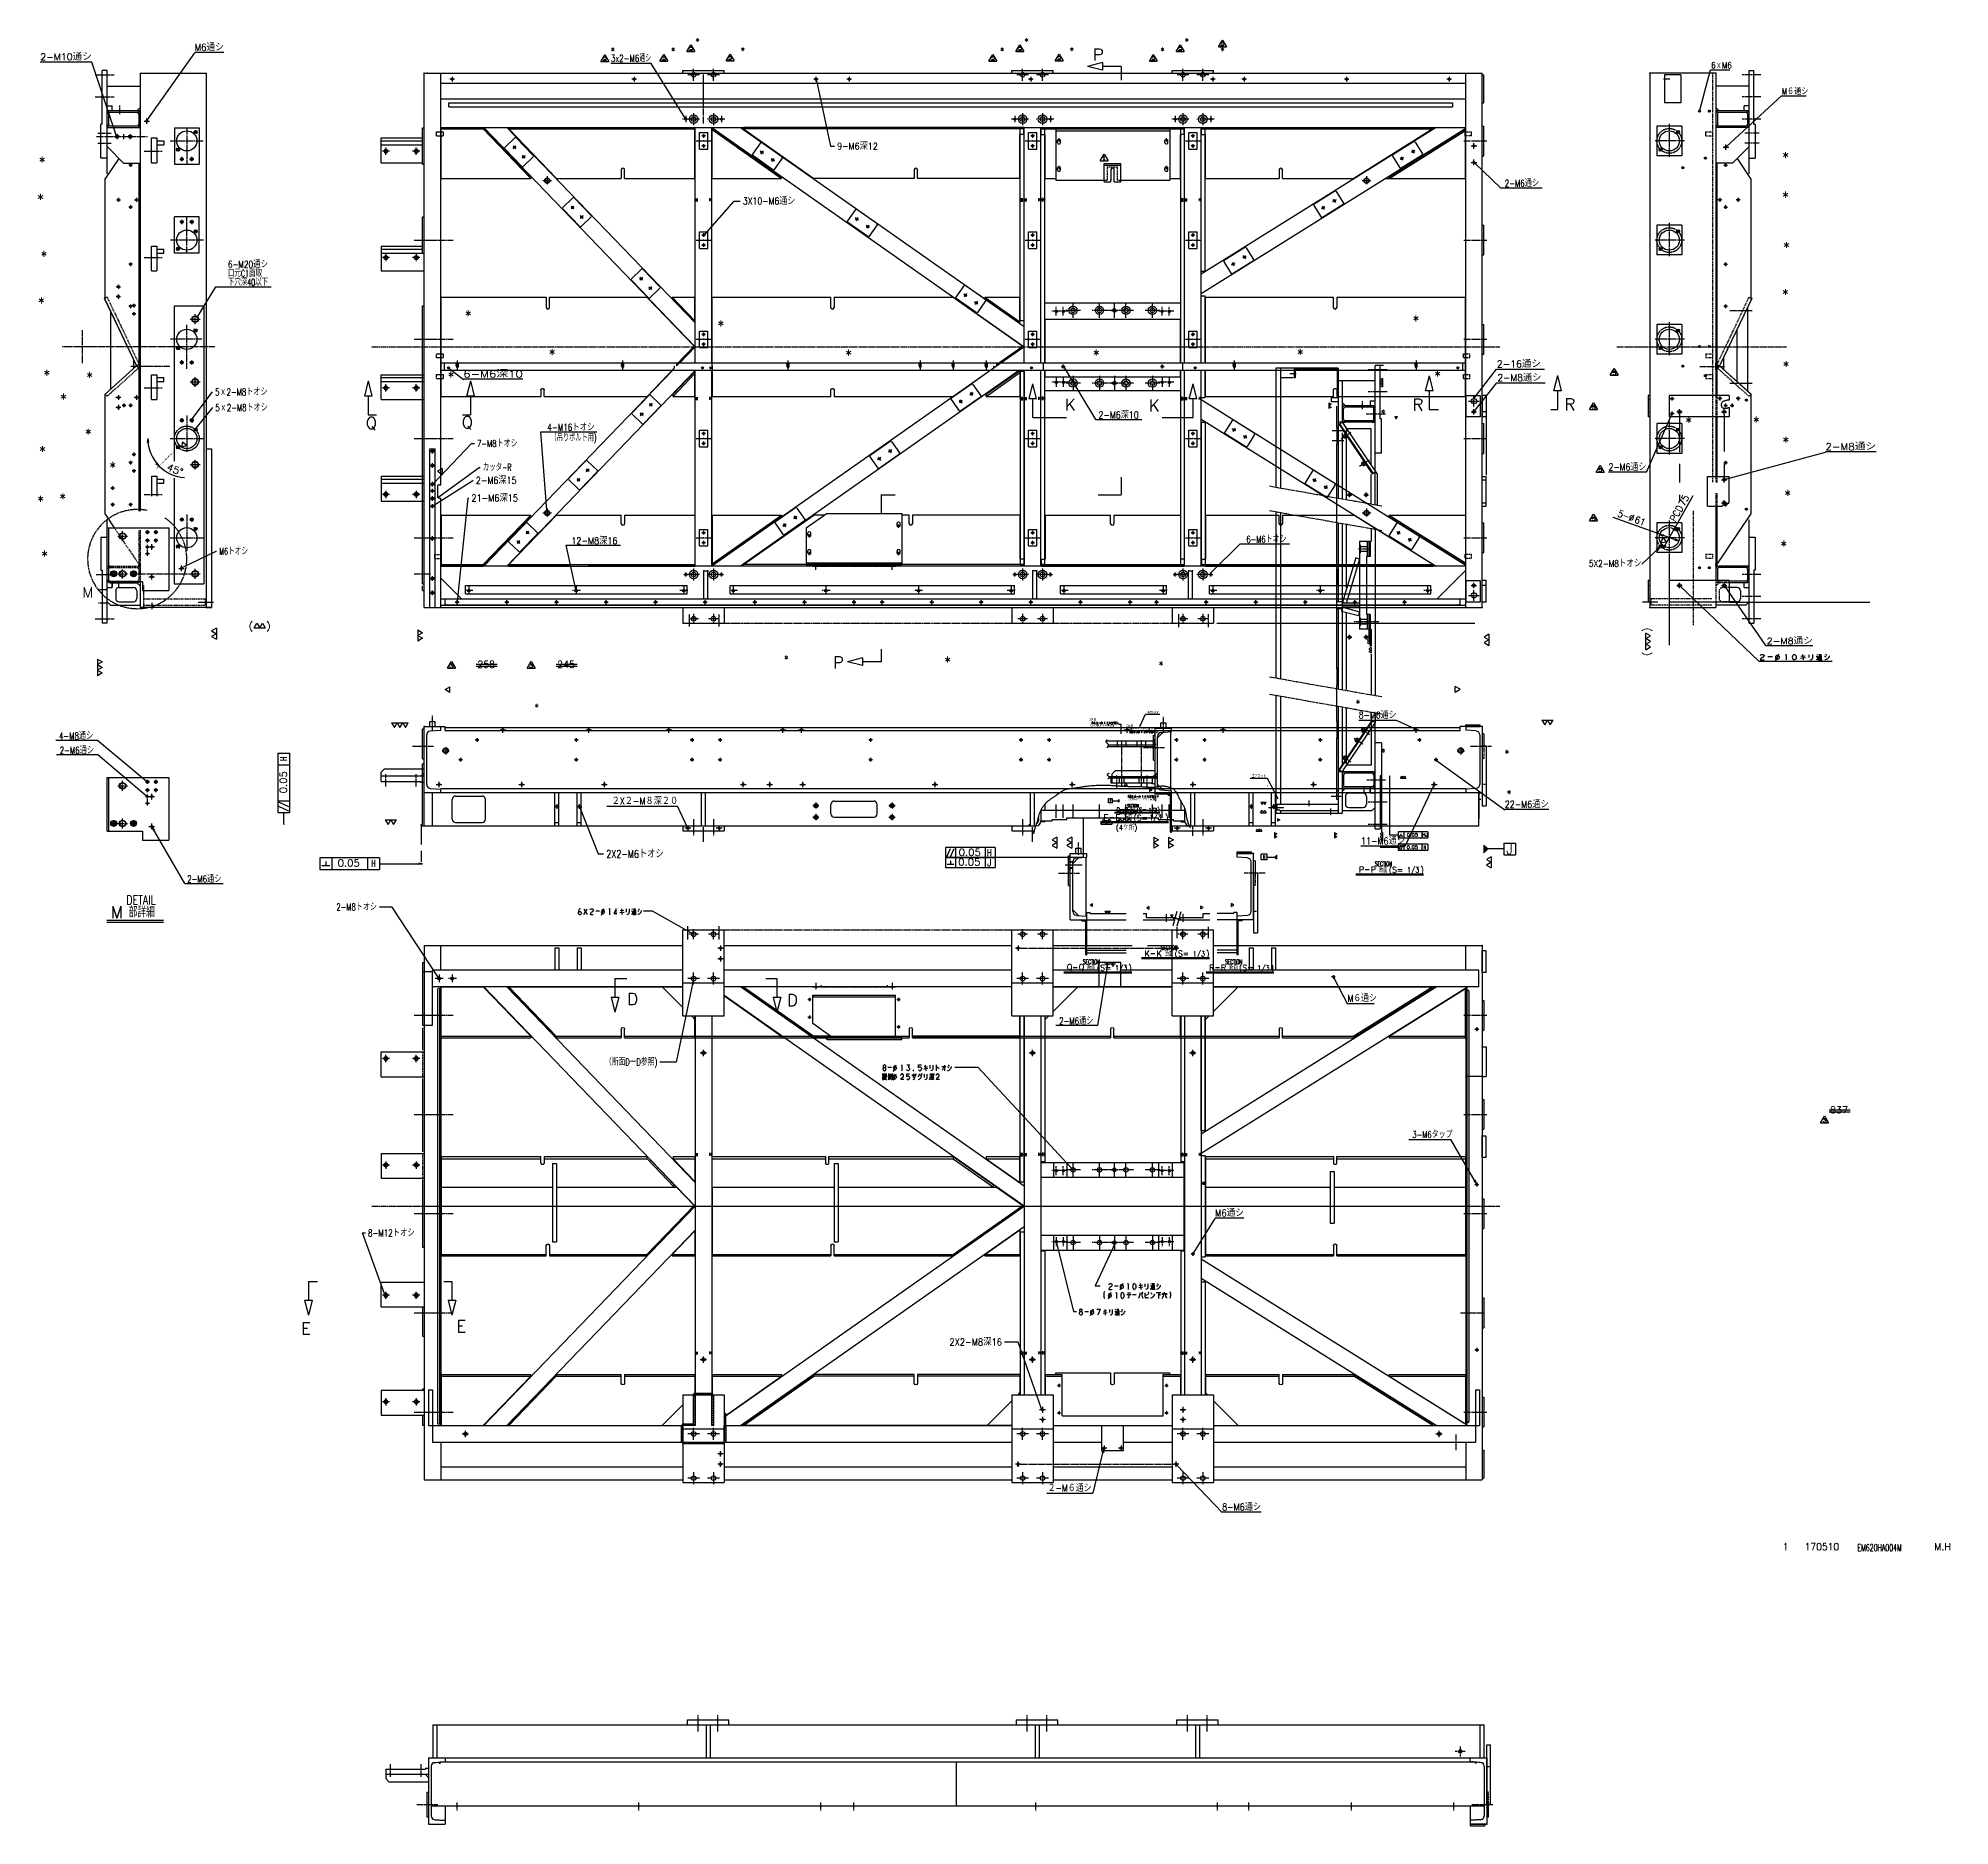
# Model space of a CAD drawing. Header units: inches. Extents: x -3309 to 2472, y -3154 to 2252.
import ezdxf
from ezdxf.enums import TextEntityAlignment as Align

# ---------------------------------------------------------------- set-up
doc = ezdxf.new("R2010")
doc.units = ezdxf.units.IN
doc.header["$MEASUREMENT"] = 0
for name, pattern in [('CENTERLINE', [25.4, 19.05, -1.5875, 3.175, -1.5875]), ('DASHED', [4.7625, 3.175, -1.5875]), ('GAP', [2541.524, 0, -1.524, 2540]), ('PHANTOM', [30.1625, 19.05, -1.5875, 3.175, -1.5875, 3.175, -1.5875]), ('SOLID', [0])]:
    doc.linetypes.add(name, pattern=pattern)
for name, color, linetype in [('0$C$L0$V_1_', 7, 'SOLID'), ('0$C$L0$V_1__0', 7, 'SOLID'), ('0$C$L0$V_DRAWING', 7, 'SOLID'), ('0$C$L0$V_PV', 7, 'SOLID'), ('Layer11$C$L11$V_1_', 52, 'SOLID'), ('Layer11$C$L11$V_1__0', 52, 'SOLID'), ('Layer11$C$L11$V_DRAWING', 52, 'SOLID'), ('Layer11$C$L11$V_PV', 52, 'SOLID'), ('Layer12$C$L12$V_1_', 52, 'SOLID'), ('Layer12$C$L12$V_PV', 52, 'SOLID'), ('Layer13$C$L13$V_1_', 52, 'SOLID'), ('Layer13$C$L13$V_1__0', 52, 'SOLID'), ('Layer13$C$L13$V_PV', 52, 'SOLID'), ('Layer14$C$L14$V_1_', 52, 'SOLID'), ('Layer14$C$L14$V_PV', 52, 'SOLID'), ('Layer21$C$L21$V_1_', 2, 'SOLID'), ('Layer21$C$L21$V_1__0', 2, 'SOLID'), ('Layer21$C$L21$V_DRAWING', 2, 'SOLID'), ('Layer21$C$L21$V_PV', 2, 'SOLID'), ('Layer31$C$L31$V_DRAWING', 2, 'SOLID'), ('Layer7$C$L7$V_1_', 52, 'SOLID'), ('Layer7$C$L7$V_PV', 52, 'SOLID'), ('Layer8$C$L8$V_1_', 40, 'SOLID'), ('Layer8$C$L8$V_1__0', 40, 'SOLID'), ('Layer8$C$L8$V_DRAWING', 40, 'SOLID'), ('Layer8$C$L8$V_PV', 40, 'SOLID'), ('Layer9$C$L9$V_PV', 254, 'SOLID')]:
    doc.layers.add(name, color=color, linetype=linetype)
doc.styles.add('CADRASTD', font='txt', dxfattribs={"bigfont": 'bigfont'})
doc.dimstyles.new('DIM13', dxfattribs={"dimtxt": 21.000005, "dimasz": 2, "dimexe": 3.81, "dimexo": 2.54, "dimgap": 10.500003, "dimtad": 3, "dimdec": 0, "dimzin": 0, "dimdsep": 46, "dimtxsty": 'CADRASTD', "dimblk": 'CADRA_ARROW22_5OPEN', "dimblk1": 'CADRA_ARROW22_5OPEN', "dimblk2": 'CADRA_ARROW22_5OPEN', "dimcen": 0.09, "dimaunit": 1, "dimadec": 17152, "dimazin": 0, "dimtfac": 1, "dimtdec": 0, "dimtofl": 0, "dimtmove": 0, "dimatfit": 3, "dimldrblk": 'CADRA_ARROW22_5OPEN', "dimfxl": 1, "dimtolj": 1, "dimtzin": 0, "dimarcsym": 0})
doc.dimstyles.new('DIM3', dxfattribs={"dimtxt": 0.156, "dimasz": 2, "dimexe": 0, "dimexo": 0, "dimgap": 0.078, "dimtad": 3, "dimzin": 0, "dimdsep": 46, "dimtxsty": 'CADRASTD', "dimblk": 'CADRA_ARROW22_5OPEN', "dimblk1": 'CADRA_ARROW22_5OPEN', "dimblk2": 'CADRA_ARROW22_5OPEN', "dimcen": 0.09, "dimaunit": 1, "dimadec": 17154, "dimazin": 0, "dimtfac": 1, "dimtofl": 0, "dimtmove": 0, "dimatfit": 3, "dimldrblk": 'CADRA_ARROW22_5OPEN', "dimfxl": 1, "dimtolj": 1, "dimtzin": 0, "dimarcsym": 0})

msp = doc.modelspace()

# ---------------------------------------------------------------- texts
at = {"layer": 'Layer8$C$L8$V_1_', "style": 'CADRASTD'}
for s, height, width, p, p2 in [('エアカット', 10.5, 0.6763, (361.3, 14.8), (404.3, 14.8)), ('1/3', 15.75, 0.857143, (51.3, -112.6), (88.2, -112.6)), ('(4ケ所)', 15.75, 0.6763, (-49.6, -142.6), (14.8, -142.6)), ('0.05', 10.5, 0.857143, (829.9, -161.9), (864.1, -161.9)), ('HJ', 10.5, 0.857143, (876.9, -161.9), (893.1, -161.9)), ('H', 10.5, 0.857143, (395.1, -229.3), (401.7, -229.3)), ('0.05', 10.5, 0.857143, (829.9, -199.8), (864.1, -199.8)), ('H', 10.5, 0.857143, (880.9, -199.8), (888.1, -199.8)), ('1/3', 15.75, 0.857143, (830.8, -270.9), (867.7, -270.9)), ('1/3', 15.75, 0.857143, (182.8, -524.5), (219.7, -524.5)), ('1/3', 15.75, 0.857143, (-52.3, -567.3), (-15.4, -567.3)), ('1/3', 15.75, 0.857143, (377.7, -567.4), (414.6, -567.4))]:
    msp.add_text(s, height=height, dxfattribs=dict(at, width=width)).set_placement(p, p2, align=Align.FIT)
at = {"layer": 'Layer8$C$L8$V_1_', "char_height": 18, "attachment_point": 7, "line_spacing_factor": 0.9, "style": 'CADRASTD'}
for s, insert, width in [('E', (-87.2, -113.9), 20.32), ('E', (-51.2, -113.9), 20.32), ('P', (684.8, -271.3), 20.86), ('P', (720.8, -271.3), 20.86), ('K', (36.9, -524.8), 22.48), ('K', (72.9, -524.8), 22.48), ('Q', (-198.3, -567.7), 25.18), ('Q', (-162.3, -567.7), 25.18), ('R', (231.8, -567.8), 20.86), ('R', (267.8, -567.8), 20.86)]:
    msp.add_mtext(s, dxfattribs=dict(at, insert=insert, width=width))
at = {"layer": 'Layer8$C$L8$V_1__0', "style": 'CADRASTD'}
for s, height, width, p, p2 in [('１回目', 7, 0.857143, (-131.6, 187.6), (-109.9, 187.6)), ('（反対側座マデ貫通)', 7, 0.857143, (-131.6, 169.6), (-57, 169.6)), ('２回目', 7, 0.857143, (-19.6, 169), (2, 169)), ('黒皮残ルモ可', 7, 0.6763, (45.3, 209), (79.9, 209)), (' ２X６ー２６キリ通シ', 7, 0.857143, (-19.6, 160), (62.5, 160)), ('F', 7, 0.857143, (-68.4, -57.9), (-63.6, -57.9)), ('（反対側パイプマデ貫通)', 7, 0.857143, (-17.2, -52.8), (72.5, -52.8)), ('1/2', 10.5, 0.857143, (49.2, -86.4), (74.4, -86.4))]:
    msp.add_text(s, height=height, dxfattribs=dict(at, width=width)).set_placement(p, p2, align=Align.FIT)
at = {"layer": 'Layer8$C$L8$V_1__0', "char_height": 12, "width": 14.987, "attachment_point": 7, "line_spacing_factor": 0.9, "style": 'CADRASTD'}
for insert in [(-47.8, -86.6), (-23.8, -86.6)]:
    msp.add_mtext('D', dxfattribs=dict(at, insert=insert))
at = {"layer": 'Layer8$C$L8$V_PV', "style": 'CADRASTD'}
for s, height, width, p, p2 in [('%%u2-M10通シ', 21, 0.857143, (-3302.9, 2185.3), (-3147.1, 2185.3)), ('%%uM6通シ', 21, 0.857143, (-2835.7, 2214), (-2748, 2214)), ('%%u', 21, 0.857143, (-2826.6, 2224.5), (-2826.6, 2224.5)), ('%%u3x2-M6通シ', 21, 0.57143, (-1577.2, 2181.1), (-1455, 2181.1)), ('*', 19.2, 0.857143, (-1578, 2204.4), (-1564.9, 2204.4)), ('*', 19.2, 0.857143, (-1395.7, 2204.4), (-1382.5, 2204.4)), ('*', 19.2, 0.857143, (-1322, 2232.9), (-1308.8, 2232.9)), ('*', 19.2, 0.857143, (-1184.6, 2205.1), (-1171.4, 2205.1)), ('*', 19.2, 0.857143, (-400.7, 2204.4), (-387.5, 2204.4)), ('*', 19.2, 0.857143, (-327, 2232.9), (-313.8, 2232.9)), ('*', 19.2, 0.857143, (-189.6, 2205.1), (-176.4, 2205.1)), ('*', 19.2, 0.857143, (84.3, 2204.4), (97.5, 2204.4)), ('*', 19.2, 0.857143, (158, 2232.9), (171.2, 2232.9)), ('*', 19.2, 0.857143, (266, 2204.8), (279.2, 2204.8)), ('%%u', 21, 0.857143, (-3293.7, 2195.8), (-3293.7, 2195.8)), ('%%u', 21, 0.57143, (-1569.6, 2191.6), (-1569.6, 2191.6)), ('6ｘM6', 19.2, 0.6763, (1750.6, 2160.4), (1812.8, 2160.4)), ('M６通シ', 19.2, 0.857143, (1964.3, 2081.5), (2044.5, 2081.5)), ('9-M6深12', 21, 0.676298, (-892.9, 1915.2), (-770, 1915.2)), ('*', 31.5, 0.857143, (-3308.1, 1862.3), (-3286.5, 1862.3)), ('*', 31.5, 0.857143, (1965.1, 1876.3), (1986.7, 1876.3)), ('2-M6通シ', 21, 0.6763, (1126.4, 1803), (1230.2, 1803)), ('*', 31.5, 0.857143, (-3313.2, 1749.9), (-3291.6, 1749.9)), ('3X10-M6通シ', 21, 0.676298, (-1178.2, 1749), (-1019.6, 1749)), ('*', 31.5, 0.857143, (1964.5, 1756.9), (1986.1, 1756.9)), ('*', 31.5, 0.857143, (1967.6, 1604.3), (1989.2, 1604.3)), ('*', 31.5, 0.857143, (-3302.6, 1577.6), (-3281, 1577.6)), ('6-M20通シ', 21, 0.6763, (-2735.6, 1557.7), (-2614, 1557.7)), ('下穴深40以下', 21, 0.6763, (-2735.6, 1503.7), (-2614, 1503.7)), ('口元C1面取', 21, 0.6763, (-2735.6, 1530.7), (-2631.9, 1530.7)), ('*', 31.5, 0.857143, (-3310.3, 1436.8), (-3288.7, 1436.8)), ('*', 31.5, 0.857143, (1964.4, 1462.1), (1986, 1462.1)), ('*', 31.5, 0.857143, (-2019.2, 1397.8), (-1997.6, 1397.8)), ('*', 31.5, 0.857143, (-1255.3, 1367.1), (-1233.7, 1367.1)), ('*', 31.5, 0.857143, (846.9, 1382.3), (868.5, 1382.3)), ('*', 31.5, 0.857143, (-1765.6, 1280.4), (-1744, 1280.4)), ('*', 31.5, 0.857143, (-868.8, 1279.1), (-847.2, 1279.1)), ('*', 31.5, 0.857143, (-120, 1278.9), (-98.4, 1278.9)), ('*', 31.5, 0.857143, (497, 1281.1), (518.6, 1281.1)), ('2-16通シ', 21, 0.857143, (1102.4, 1256.2), (1235.5, 1256.2)), ('*', 31.5, 0.857143, (1966.3, 1244.4), (1987.9, 1244.4)), ('*', 31.5, 0.857143, (-3294, 1217.9), (-3272.4, 1217.9)), ('*', 31.5, 0.857143, (-3164.5, 1211.6), (-3142.9, 1211.6)), ('*', 31.5, 0.857143, (-2071.7, 1212.7), (-2050.1, 1212.7)), ('*', 31.5, 0.857143, (912.5, 1215.4), (934.1, 1215.4)), ('2-M8通シ', 21, 0.857143, (1104.2, 1214.7), (1237.2, 1214.7)), ('*', 31.5, 0.857143, (-3243.5, 1145.8), (-3221.9, 1145.8)), ('5ｘ2-M8トオシ', 21, 0.676298, (-2774.1, 1172), (-2615.4, 1172)), ('5ｘ2-M8トオシ', 21, 0.676298, (-2773.3, 1124.6), (-2614.6, 1124.6)), ('2-M6深10', 21, 0.6763, (-102.5, 1102.2), (19.1, 1102.2)), ('*', 31.5, 0.857143, (1671.8, 1075.5), (1693.4, 1075.5)), ('*', 31.5, 0.857143, (1876.3, 1076.4), (1897.9, 1076.4)), ('*', 31.5, 0.857143, (-3168.4, 1039.8), (-3146.8, 1039.8)), (' 4-M16トオシ', 21, 0.6763, (-1783.7, 1064.8), (-1626.4, 1064.8)), ('（吊りボルト用)', 21, 0.6763, (-1759.7, 1033.3), (-1620.3, 1033.3)), ('*', 31.5, 0.857143, (1965.7, 1015.6), (1987.3, 1015.6)), ('*', 31.5, 0.857143, (-3307.1, 987.4), (-3285.5, 987.4)), ('7-M8トオシ', 21, 0.676298, (-1981.7, 1016), (-1858.9, 1016)), ('*', 31.5, 0.857143, (-3094.7, 939.1), (-3073.1, 939.1)), ('2-M6深15', 21, 0.676298, (-1985.5, 904.6), (-1862.6, 904.6)), ('カッタ-R', 21, 0.676298, (-1964.7, 943.9), (-1877.6, 943.9)), ('*', 31.5, 0.857143, (-3312.7, 837), (-3291.1, 837)), ('*', 31.5, 0.857143, (-3245.9, 844.2), (-3224.3, 844.2)), ('21-M6深15', 21, 0.676298, (-1998.9, 851.1), (-1858.1, 851.1)), ('*', 31.5, 0.857143, (1971.3, 854.5), (1992.9, 854.5)), ('*', 31.5, 0.857143, (-3300.6, 671.3), (-3279, 671.3)), ('M6トオシ', 21, 0.676298, (-2761.8, 690), (-2674.7, 690)), ('12-M8深16', 21, 0.6763, (-1696.8, 721.7), (-1557.3, 721.7)), ('6-M6トオシ', 21, 0.6763, (344.9, 726.4), (466.5, 726.4)), ('*', 31.5, 0.857143, (1959.4, 701.4), (1981, 701.4)), ('5X2-M8トオシ', 21, 0.676298, (1381, 653.1), (1539.7, 653.1)), ('(  )', 21, 0.857143, (-2673.1, 464.6), (-2605.9, 464.6)), ('*', 21, 0.857143, (-1053.9, 364), (-1039.5, 364)), ('*', 31.5, 0.857143, (-569.6, 350.7), (-548, 350.7)), ('*', 21, 0.857143, (79.5, 346), (93.9, 346)), ('*', 21, 0.857143, (-1808.8, 218.7), (-1794.4, 218.7)), ('*', 21, 0.857143, (675.2, 230.5), (689.6, 230.5)), ('%%u8-M6通シ', 21, 0.714287, (684.7, 194.5), (798.8, 194.5)), ('%%u', 21, 0.714287, (693.8, 205), (693.8, 205)), ('4-M8通シ', 21, 0.6763, (-3246.2, 131.6), (-3142.6, 131.6)), ('2-M6通シ', 21, 0.6763, (-3244.2, 87.9), (-3140.5, 87.9)), ('*', 21, 0.857143, (1125.7, 79.5), (1140.1, 79.5)), ('２X２-M８深２０', 21, 0.857143, (-1574.9, -65.3), (-1373.8, -65.3)), ('%%u22-M6通シ', 21, 0.714287, (1126.2, -75.4), (1259.3, -75.4)), ('*', 21, 0.857143, (1132.2, -43.2), (1146.6, -43.2)), ('%%u', 21, 0.714287, (1135.4, -64.9), (1135.4, -64.9)), ('2X2-M6トオシ', 22.97, 0.676298, (-1591, -226.3), (-1417.5, -226.3)), ('0.05', 21, 0.857143, (-526.7, -249.7), (-459.5, -249.7)), ('0.05', 21, 0.857143, (-525.2, -220.2), (-458, -220.2)), ('J', 21, 0.857143, (-439.1, -251.2), (-425.9, -251.2)), ('H', 21, 0.857143, (-439.1, -221.7), (-425.9, -221.7)), ('J', 31.5, 0.857143, (1131.3, -215.4), (1151.1, -215.4)), ('2-M6通シ', 21, 0.6763, (-2858.7, -301.3), (-2755, -301.3)), ('0.05', 21, 0.857143, (-2403.6, -252.9), (-2336.4, -252.9)), ('H', 21, 0.857143, (-2301.5, -253.4), (-2288.3, -253.4)), ('2-M8トオシ', 21, 0.676298, (-2407.4, -385.9), (-2284.6, -385.9)), ('M６通シ', 21, 0.857143, (651.3, -661.9), (739, -661.9)), ('2-M6通シ', 21, 0.6763, (-221.3, -730.3), (-117.6, -730.3)), ('（断面DーD参照)', 21, 0.676298, (-1595.2, -854.4), (-1436.5, -854.4)), ('3-M6タップ', 21, 0.6763, (846.9, -1073.7), (968.7, -1073.7)), ('%%uM6通シ', 21, 0.857143, (250, -1311), (337.7, -1311)), ('%%u', 21, 0.857143, (259.2, -1300.5), (259.2, -1300.5)), ('8-M12トオシ', 21, 0.676298, (-2311.5, -1371.3), (-2170.7, -1371.3)), ('2X2-M8深16', 21, 0.676298, (-553.2, -1701.3), (-394.5, -1701.3)), ('２-M６通シ', 21, 0.857145, (-256.2, -2143), (-123.2, -2143)), ('%%u8-M6通シ', 21, 0.742859, (271.5, -2200.4), (389.4, -2200.4)), ('%%u', 21, 0.742859, (280.6, -2189.9), (280.6, -2189.9)), ('1', 21, 0.857141, (1968.4, -2319.8), (1982.8, -2319.8)), ('170510', 21, 0.857141, (2033.4, -2320.4), (2137.8, -2320.4)), ('EM620HA004M', 21, 0.589979, (2193.1, -2322.8), (2326.9, -2322.8)), ('M.H', 21, 0.857141, (2425.5, -2320.3), (2475.9, -2320.3))]:
    msp.add_text(s, height=height, dxfattribs=dict(at, width=width)).set_placement(p, p2, align=Align.FIT)
for s, height, p, p2 in [('%%u6-M6深10', 21, (-2023.3, 1226.4), (-1843.5, 1226.4)), ('%%u', 21, (-2013.5, 1236.9), (-2013.5, 1236.9)), ('%%u2-M8通シ', 21, (2096.1, 1006.4), (2249.4, 1006.4)), ('%%u', 21, (2105.8, 1016.9), (2105.8, 1016.9)), ('2-M8通シ', 19.2, (1918.6, 419.6), (2058.7, 419.6))]:
    msp.add_text(s, height=height, dxfattribs=at).set_placement(p, p2, align=Align.FIT)
at = {"layer": 'Layer8$C$L8$V_PV', "color": 7, "style": 'CADRASTD', "width": 0.714287}
for s, p, p2 in [('%%u2-M6通シ', (1440.2, 944.6), (1554.3, 944.6)), ('%%u', (1449.3, 955.1), (1449.3, 955.1)), ('%%u11-M6通シ', (691.5, -186), (824.6, -186)), ('%%u', (700.6, -175.5), (700.6, -175.5))]:
    msp.add_text(s, height=21, dxfattribs=at).set_placement(p, p2, align=Align.FIT)
at = {"layer": 'Layer8$C$L8$V_PV', "style": 'CADRASTD', "width": 0.857143}
for s, rotation, p, p2 in [('(   )', 270, (1547.6, 469.5), (1547.6, 384.3)), ('H', 90, (-2556.8, 66.1), (-2556.8, 79.2)), ('0.05', 90, (-2557.5, -31.5), (-2557.5, 35.7))]:
    msp.add_text(s, height=21, rotation=rotation, dxfattribs=at).set_placement(p, p2, align=Align.FIT)
at = {"layer": 'Layer8$C$L8$V_PV', "attachment_point": 7, "line_spacing_factor": 0.9, "style": 'CADRASTD'}
for s, insert, char_height, width in [('P', (-119.3, 2184.4), 36, 41.721), ('K', (-204, 1125.9), 36, 44.961), ('K', (50.1, 1123.6), 36, 44.961), ('R', (847.5, 1125.3), 36, 41.721), ('R', (1307.4, 1126.4), 36, 41.721), ('Q', (-2318.4, 1067.2), 36, 50.361), ('Q', (-2028.1, 1069.1), 36, 50.361), ('M', (-3175.4, 560.4), 31.5, 45.01), ('258', (-1981.3, 348.5), 21, 86.077), ('245', (-1739.5, 348.5), 21, 86.077), ('P', (-904.9, 346.5), 36, 41.721), ('M', (-3089.8, -408.8), 36, 51.441), ('D', (-1527.6, -671.3), 36, 44.961), ('D', (-1044.3, -674.6), 36, 44.961), ('837', (2110.2, -999.1), 21, 86.077), ('E', (-2513.5, -1667.2), 36, 40.641), ('E', (-2044.5, -1660.9), 36, 40.641)]:
    msp.add_mtext(s, dxfattribs=dict(at, insert=insert, char_height=char_height, width=width))

# ---------------------------------------------------------------- blocks, each defined once
blk = doc.blocks.new('TAB102_SYM005')
at = {"layer": 'Layer11$C$L11$V_DRAWING'}
for p, q in [((1.35, 1.99), (2.74, 1.99)), ((1.35, 1.13), (1.35, 1.99)), ((1.56, 1.35), (1.35, 1.13)), ((1.35, 0.6), (1.67, 0.27)), ((2.53, 1.35), (1.56, 1.35)), ((1.67, 0.27), (2.53, 0.27)), ((2.85, 1.02), (2.53, 1.35)), ((2.53, 0.27), (2.85, 0.6)), ((2.85, 0.6), (2.85, 1.02))]:
    blk.add_line(p, q, dxfattribs=at)
at = {"layer": 'Layer21$C$L21$V_DRAWING'}
for p, q in [((0, 0), (2, 3.46)), ((0, 0), (4, 0)), ((2, 3.46), (4, 0))]:
    blk.add_line(p, q, dxfattribs=at)
blk = doc.blocks.new('CADRA_ARROW22_5OPEN')
at = {"layer": 'Layer9$C$L9$V_PV', "color": 7}
for q in [(-1, 0.2), (-1, -0.2), (-1, 0)]:
    blk.add_line((0, 0), q, dxfattribs=at)
blk = doc.blocks.new('TAB102_SYM003')
at = {"layer": 'Layer11$C$L11$V_DRAWING'}
for p, q in [((1.28, 2.03), (1.28, 1.71)), ((2.68, 2.03), (1.28, 2.03)), ((1.28, 0.85), (1.28, 0.64)), ((1.28, 0.64), (1.6, 0.31)), ((1.6, 0.31), (2.57, 0.31)), ((1.93, 1.28), (2.68, 2.03)), ((2.57, 1.28), (1.93, 1.28)), ((2.89, 0.96), (2.57, 1.28)), ((2.57, 0.31), (2.89, 0.64)), ((2.89, 0.64), (2.89, 0.96))]:
    blk.add_line(p, q, dxfattribs=at)
at = {"layer": 'Layer21$C$L21$V_DRAWING'}
for p, q in [((0, 0), (2, 3.46)), ((0, 0), (4, 0)), ((2, 3.46), (4, 0))]:
    blk.add_line(p, q, dxfattribs=at)
blk = doc.blocks.new('TAB102_SYM002')
at = {"layer": 'Layer11$C$L11$V_DRAWING'}
for p, q in [((1.5, 2.1), (1.15, 1.75)), ((1.15, 1.75), (1.15, 1.52)), ((1.15, 0.48), (1.73, 1.06)), ((1.15, 0.24), (1.15, 0.48)), ((2.89, 0.24), (1.15, 0.24)), ((2.55, 2.1), (1.5, 2.1)), ((1.73, 1.06), (2.55, 1.06)), ((2.89, 1.75), (2.55, 2.1)), ((2.55, 1.06), (2.89, 1.41)), ((2.89, 1.41), (2.89, 1.75))]:
    blk.add_line(p, q, dxfattribs=at)
at = {"layer": 'Layer21$C$L21$V_DRAWING'}
for p, q in [((0, 0), (2, 3.46)), ((0, 0), (4, 0)), ((2, 3.46), (4, 0))]:
    blk.add_line(p, q, dxfattribs=at)
blk = doc.blocks.new('TAB102_SYM001')
at = {"layer": 'Layer11$C$L11$V_DRAWING'}
for p, q in [((1.58, 0.53), (2.46, 0.53)), ((2.08, 0.53), (2.08, 2.53))]:
    blk.add_line(p, q, dxfattribs=at)
at = {"layer": 'Layer21$C$L21$V_DRAWING'}
for p, q in [((0, 0), (2, 3.46)), ((0, 0), (4, 0)), ((1.49, 1.93), (2.08, 2.53)), ((2, 3.46), (4, 0))]:
    blk.add_line(p, q, dxfattribs=at)
blk = doc.blocks.new('BLOCK16')
at = {"layer": '0$C$L0$V_DRAWING'}
for p in [(0, 0), (1, 0)]:
    blk.add_point(p, dxfattribs=at)
at = {"layer": 'Layer12$C$L12$V_PV', "linetype": 'DASHED'}
for p, q in [((0, 4), (12, 4)), ((12, 3), (19.6, 3)), ((12, 2.4), (19.6, 2.4)), ((0, -4), (12, -4)), ((12, -2.4), (19.6, -2.4)), ((12, -3), (19.6, -3))]:
    blk.add_line(p, q, dxfattribs=at)
at = {"layer": 'Layer13$C$L13$V_PV', "linetype": 'CENTERLINE'}
blk.add_line((0, 0), (19.6, 0), dxfattribs=at)
blk = doc.blocks.new('BLOCK15')
at = {"layer": '0$C$L0$V_DRAWING'}
for p in [(0, 0), (1, 0)]:
    blk.add_point(p, dxfattribs=at)
at = {"layer": 'Layer12$C$L12$V_PV', "linetype": 'DASHED'}
for p, q in [((-1045, 446.9), (-1037.4, 446.9)), ((-1045, 446.3), (-1037.4, 446.3)), ((-1045, 441.5), (-1037.4, 441.5)), ((-1045, 440.9), (-1037.4, 440.9)), ((-995, 446.9), (-1002.6, 446.9)), ((-995, 446.3), (-1002.6, 446.3)), ((-995, 441.5), (-1002.6, 441.5)), ((-995, 440.9), (-1002.6, 440.9)), ((485, 446.9), (477.4, 446.9)), ((485, 446.3), (477.4, 446.3)), ((485, 441.5), (477.4, 441.5)), ((485, 440.9), (477.4, 440.9)), ((-1045, -153.1), (-1037.4, -153.1)), ((-1045, -153.7), (-1037.4, -153.7)), ((-1045, -158.5), (-1037.4, -158.5)), ((-1045, -159.1), (-1037.4, -159.1)), ((-995, -153.1), (-1002.6, -153.1)), ((-995, -153.7), (-1002.6, -153.7)), ((-995, -158.5), (-1002.6, -158.5)), ((-995, -159.1), (-1002.6, -159.1)), ((485, -153.1), (477.4, -153.1)), ((485, -153.7), (477.4, -153.7)), ((485, -158.5), (477.4, -158.5)), ((485, -159.1), (477.4, -159.1))]:
    blk.add_line(p, q, dxfattribs=at)
at = {"layer": 'Layer13$C$L13$V_PV', "linetype": 'CENTERLINE'}
for p, q in [((-1045, 443.9), (-1037.4, 443.9)), ((-995, 443.9), (-1002.6, 443.9)), ((485, 443.9), (477.4, 443.9)), ((-1045, -156.1), (-1037.4, -156.1)), ((-995, -156.1), (-1002.6, -156.1)), ((485, -156.1), (477.4, -156.1))]:
    blk.add_line(p, q, dxfattribs=at)
at = {"layer": '0$C$L0$V_DRAWING'}
for p in [(-62, 443.9), (-62, -156.1)]:
    blk.add_blockref('BLOCK16', p, dxfattribs=at)
at = {"layer": '0$C$L0$V_DRAWING', "rotation": 180.0000000000004}
for p in [(12, 443.9), (12, -156.1)]:
    blk.add_blockref('BLOCK16', p, dxfattribs=at)
at = {"layer": '0$C$L0$V_DRAWING', "yscale": -1}
for p in [(423, 443.9), (423, -156.1)]:
    blk.add_blockref('BLOCK16', p, dxfattribs=at)
blk = doc.blocks.new('BLOCK18')
at = {"layer": '0$C$L0$V_DRAWING'}
for p in [(0, 0), (1, 0)]:
    blk.add_point(p, dxfattribs=at)
at = {"layer": 'Layer12$C$L12$V_PV', "linetype": 'DASHED'}
for p, q in [((0, 4), (12, 4)), ((12, 3), (19.6, 3)), ((12, 2.4), (19.6, 2.4)), ((0, -4), (12, -4)), ((12, -2.4), (19.6, -2.4)), ((12, -3), (19.6, -3))]:
    blk.add_line(p, q, dxfattribs=at)
at = {"layer": 'Layer13$C$L13$V_PV', "linetype": 'CENTERLINE'}
blk.add_line((0, 0), (19.6, 0), dxfattribs=at)
blk = doc.blocks.new('BLOCK17')
at = {"layer": '0$C$L0$V_DRAWING'}
for p in [(0, 0), (1, 0)]:
    blk.add_point(p, dxfattribs=at)
at = {"layer": 'Layer12$C$L12$V_PV', "linetype": 'DASHED'}
for p, q in [((-1045, 446.9), (-1037.4, 446.9)), ((-1045, 446.3), (-1037.4, 446.3)), ((-1045, 441.5), (-1037.4, 441.5)), ((-1045, 440.9), (-1037.4, 440.9)), ((-995, 446.9), (-1002.6, 446.9)), ((-995, 446.3), (-1002.6, 446.3)), ((-995, 441.5), (-1002.6, 441.5)), ((-995, 440.9), (-1002.6, 440.9)), ((485, 446.9), (477.4, 446.9)), ((485, 446.3), (477.4, 446.3)), ((485, 441.5), (477.4, 441.5)), ((485, 440.9), (477.4, 440.9)), ((-1045, -153.1), (-1037.4, -153.1)), ((-1045, -153.7), (-1037.4, -153.7)), ((-1045, -158.5), (-1037.4, -158.5)), ((-1045, -159.1), (-1037.4, -159.1)), ((-995, -153.1), (-1002.6, -153.1)), ((-995, -153.7), (-1002.6, -153.7)), ((-995, -158.5), (-1002.6, -158.5)), ((-995, -159.1), (-1002.6, -159.1)), ((485, -153.1), (477.4, -153.1)), ((485, -153.7), (477.4, -153.7)), ((485, -158.5), (477.4, -158.5)), ((485, -159.1), (477.4, -159.1))]:
    blk.add_line(p, q, dxfattribs=at)
at = {"layer": 'Layer13$C$L13$V_PV', "linetype": 'CENTERLINE'}
for p, q in [((-1045, 443.9), (-1037.4, 443.9)), ((-995, 443.9), (-1002.6, 443.9)), ((485, 443.9), (477.4, 443.9)), ((-1045, -156.1), (-1037.4, -156.1)), ((-995, -156.1), (-1002.6, -156.1)), ((485, -156.1), (477.4, -156.1))]:
    blk.add_line(p, q, dxfattribs=at)
at = {"layer": '0$C$L0$V_DRAWING'}
for p in [(-62, 443.9), (-62, -156.1)]:
    blk.add_blockref('BLOCK18', p, dxfattribs=at)
at = {"layer": '0$C$L0$V_DRAWING', "rotation": 180.0000000000004}
for p in [(12, 443.9), (12, -156.1)]:
    blk.add_blockref('BLOCK18', p, dxfattribs=at)
at = {"layer": '0$C$L0$V_DRAWING', "yscale": -1}
for p in [(423, 443.9), (423, -156.1)]:
    blk.add_blockref('BLOCK18', p, dxfattribs=at)
blk = doc.blocks.new('BLOCK20')
at = {"layer": '0$C$L0$V_DRAWING'}
blk.add_point((0, 0), dxfattribs=at)
blk.add_point((0, 0), dxfattribs=at)
blk.add_point((0, 0), dxfattribs=at)
blk.add_point((0, 0), dxfattribs=at)
blk.add_point((0, 0), dxfattribs=at)
blk.add_point((0, 0), dxfattribs=at)
blk.add_point((0, 0), dxfattribs=at)
at = {"layer": 'Layer11$C$L11$V_DRAWING', "color": 52}
blk.add_circle((0, 0), 3, dxfattribs=at)
at = {"layer": 'Layer13$C$L13$V_PV', "color": 52, "linetype": 'CENTERLINE'}
for p, q in [((5.5, 0), (-5.5, 0)), ((0, 5.5), (0, -5.5))]:
    blk.add_line(p, q, dxfattribs=at)
at = {"layer": 'Layer21$C$L21$V_DRAWING'}
blk.add_circle((0, 0), 2.4, dxfattribs=at)
blk = doc.blocks.new('BLOCK21')
at = {"layer": '0$C$L0$V_DRAWING'}
blk.add_point((0, 0), dxfattribs=at)
blk.add_point((0, 0), dxfattribs=at)
blk.add_point((0, 0), dxfattribs=at)
blk.add_point((0, 0), dxfattribs=at)
blk.add_point((0, 0), dxfattribs=at)
blk.add_point((0, 0), dxfattribs=at)
blk.add_point((0, 0), dxfattribs=at)
blk.add_point((0, 0), dxfattribs=at)
blk.add_point((0, 0), dxfattribs=at)
at = {"layer": 'Layer11$C$L11$V_DRAWING', "color": 60}
blk.add_circle((0, 0), 3, dxfattribs=at)
at = {"layer": 'Layer13$C$L13$V_PV', "color": 60, "linetype": 'CENTERLINE'}
for p, q in [((5.5, 0), (-5.5, 0)), ((0, 5.5), (0, -5.5))]:
    blk.add_line(p, q, dxfattribs=at)
at = {"layer": 'Layer21$C$L21$V_DRAWING', "color": 4}
blk.add_circle((0, 0), 2.4, dxfattribs=at)
blk = doc.blocks.new('BLOCK22')
at = {"layer": '0$C$L0$V_DRAWING'}
blk.add_point((0, 0), dxfattribs=at)
blk.add_point((0, 0), dxfattribs=at)
blk.add_point((0, 0), dxfattribs=at)
blk.add_point((0, 0), dxfattribs=at)
at = {"layer": 'Layer11$C$L11$V_DRAWING', "color": 52}
blk.add_circle((0, 0), 3, dxfattribs=at)
at = {"layer": 'Layer13$C$L13$V_PV', "color": 52, "linetype": 'CENTERLINE'}
for p, q in [((-6, 0), (6, 0)), ((0, -6), (0, 6))]:
    blk.add_line(p, q, dxfattribs=at)
at = {"layer": 'Layer21$C$L21$V_DRAWING'}
blk.add_circle((0, 0), 2.46, dxfattribs=at)
blk = doc.blocks.new('BLOCK19')
at = {"layer": '0$C$L0$V_DRAWING'}
for p in [(0, 0, -66), (0, 0, -66), (1, 0, -66)]:
    blk.add_point(p, dxfattribs=at)
at = {"layer": 'Layer13$C$L13$V_PV', "color": 20, "linetype": 'CENTERLINE'}
for p, q in [((-512.5, -11), (-497.5, -11)), ((-505, -3.5), (-505, -18.5)), ((-840, -66), (-846.2, -66)), ((-840, -66), (-840, -59.8)), ((-840, -66), (-833.8, -66)), ((-840, -66), (-840, -72.2)), ((-810, -66), (-816.2, -66)), ((-810, -66), (-810, -59.8)), ((-810, -66), (-803.8, -66)), ((-810, -66), (-810, -72.2)), ((-512.5, -66), (-497.5, -66)), ((-505, -58.5), (-505, -73.5)), ((-482.5, -66), (-467.5, -66)), ((-475, -58.5), (-475, -73.5))]:
    blk.add_line(p, q, dxfattribs=at)
at = {"layer": '0$C$L0$V_DRAWING', "yscale": -1, "rotation": 90.0000000000002}
for p in [(-1102.4, -11), (-1102.4, -66)]:
    blk.add_blockref('BLOCK22', p, dxfattribs=at)
at = {"layer": '0$C$L0$V_DRAWING', "rotation": 90.0000000000002}
for name, p in [('BLOCK20', (-783, -19)), ('BLOCK21', (-505, -11)), ('BLOCK20', (-283, -19)), ('BLOCK21', (-840, -66)), ('BLOCK21', (-810, -66)), ('BLOCK21', (-505, -66)), ('BLOCK21', (-475, -66))]:
    blk.add_blockref(name, p, dxfattribs=at)
blk = doc.blocks.new('BLOCK23')
at = {"layer": '0$C$L0$V_DRAWING'}
blk.add_point((0, 0), dxfattribs=at)
blk.add_point((0, 0), dxfattribs=at)
blk.add_point((0, 0), dxfattribs=at)
blk.add_point((0, 0), dxfattribs=at)
blk.add_point((0, 0), dxfattribs=at)
blk.add_point((0, 0), dxfattribs=at)
at = {"layer": 'Layer12$C$L12$V_PV', "color": 52, "linetype": 'DASHED'}
for p, q in [((-3, -9.5), (-3, 0)), ((-2.4, 0), (-2.4, -12.4)), ((2.4, 0), (2.4, -12.4)), ((3, -9.5), (3, 0)), ((-3, -9.5), (3, -9.5)), ((-3, -9.5), (-2.5, -10)), ((2.5, -10), (-2.5, -10)), ((-2.4, -12.4), (0, -13.6)), ((2.4, -12.4), (-2.4, -12.4)), ((0, -13.6), (2.4, -12.4)), ((2.5, -10), (3, -9.5))]:
    blk.add_line(p, q, dxfattribs=at)
at = {"layer": 'Layer13$C$L13$V_PV', "color": 52, "linetype": 'CENTERLINE'}
blk.add_line((0, 7.2), (0, -21.2), dxfattribs=at)
blk = doc.blocks.new('BLOCK25')
at = {"layer": '0$C$L0$V_DRAWING'}
blk.add_point((0, 0), dxfattribs=at)
blk.add_point((0, 0), dxfattribs=at)
blk.add_point((0, 0), dxfattribs=at)
blk.add_point((0, 0), dxfattribs=at)
at = {"layer": 'Layer11$C$L11$V_DRAWING', "color": 52}
blk.add_circle((0, 0), 3, dxfattribs=at)
at = {"layer": 'Layer13$C$L13$V_PV', "color": 52, "linetype": 'CENTERLINE'}
for p, q in [((-6, 0), (6, 0)), ((0, -6), (0, 6))]:
    blk.add_line(p, q, dxfattribs=at)
at = {"layer": 'Layer21$C$L21$V_DRAWING'}
blk.add_circle((0, 0), 2.46, dxfattribs=at)
blk = doc.blocks.new('BLOCK24')
at = {"layer": '0$C$L0$V_DRAWING', "color": 20}
blk.add_point((0, 0), dxfattribs=at)
at = {"layer": '0$C$L0$V_DRAWING'}
for p in [(0, 0), (1, 0)]:
    blk.add_point(p, dxfattribs=at)
at = {"layer": 'Layer12$C$L12$V_PV', "linetype": 'DASHED'}
for radius in [3, 2.46]:
    blk.add_circle((-502.4, -12), radius, dxfattribs=at)
at = {"layer": 'Layer13$C$L13$V_PV', "linetype": 'CENTERLINE'}
for p, q in [((-508.4, -12), (-496.4, -12)), ((-502.4, -18), (-502.4, -6))]:
    blk.add_line(p, q, dxfattribs=at)
at = {"layer": '0$C$L0$V_DRAWING', "yscale": -1, "rotation": 90.0000000000002}
for p in [(-1102.4, -12), (-1102.4, -67), (-502.4, -67)]:
    blk.add_blockref('BLOCK25', p, dxfattribs=at)
blk = doc.blocks.new('BLOCK26')
at = {"layer": '0$C$L0$V_DRAWING', "color": 2}
for p, q in [((544.9, 1199.3), (544.9, 1172.7)), ((554.9, 1172.7), (554.9, 1199.3)), ((1431.1, 1199.3), (1431.1, 1172.7)), ((1441.1, 1172.7), (1441.1, 1199.3)), ((2026, 1199.3), (2026, 1167.7)), ((2036, 1167.7), (2036, 1199.3)), ((2535, 1199.3), (2535, 1172.7)), ((2545, 1172.7), (2545, 1199.3)), ((318, 813.6), (318, 782.1)), ((328, 782.1), (328, 813.6)), ((1178.8, 782.1), (1178.8, 813.6)), ((1188.8, 813.6), (1188.8, 782.1)), ((2699, 782.1), (2699, 813.6)), ((2709, 813.6), (2709, 782.1)), ((302, 533.5), (302, 513.5)), ((312, 513.5), (312, 533.5)), ((1163, 513.5), (1163, 533.5)), ((1173, 533.5), (1173, 513.5)), ((2699, 513.5), (2699, 533.5)), ((2709, 533.5), (2709, 513.5)), ((545, 127.7), (545, 154.3)), ((555, 154.3), (555, 127.7)), ((1416, 127.7), (1416, 154.3)), ((1426, 154.3), (1426, 127.7)), ((2025, 127.7), (2025, 154.3)), ((2035, 154.3), (2035, 127.7)), ((2535, 127.7), (2535, 154.3)), ((2545, 154.3), (2545, 127.7))]:
    blk.add_line(p, q, dxfattribs=at)
for points in [[(302, 533.5), (302.1, 534.1), (302.4, 534.8), (302.8, 535.3), (303.5, 535.8), (304.2, 536.3), (305.1, 536.6), (306, 536.8), (307, 536.8)], [(307, 536.8), (308, 536.8), (308.9, 536.6), (309.8, 536.3), (310.5, 535.8), (311.2, 535.3), (311.6, 534.8), (311.9, 534.1), (312, 533.5)], [(1163, 533.5), (1163.1, 534.1), (1163.4, 534.8), (1163.8, 535.3), (1164.5, 535.8), (1165.2, 536.3), (1166.1, 536.6), (1167, 536.8), (1168, 536.8)], [(1168, 536.8), (1169, 536.8), (1169.9, 536.6), (1170.8, 536.3), (1171.5, 535.8), (1172.2, 535.3), (1172.6, 534.8), (1172.9, 534.1), (1173, 533.5)], [(2699, 533.5), (2699.1, 534.1), (2699.4, 534.8), (2699.8, 535.3), (2700.5, 535.8), (2701.2, 536.3), (2702.1, 536.6), (2703, 536.8), (2704, 536.8)], [(2704, 536.8), (2705, 536.8), (2705.9, 536.6), (2706.8, 536.3), (2707.5, 535.8), (2708.2, 535.3), (2708.6, 534.8), (2708.9, 534.1), (2709, 533.5)]]:
    blk.add_lwpolyline(points, dxfattribs=at)
for centre, radius, start, end in [((549.5, 1198.9), 4.63, 85.15032, 174.14488), ((550.3, 1198.9), 4.63, 5.85228, 94.85252), ((1435.7, 1198.9), 4.63, 85.14971, 174.14549), ((1436.5, 1198.9), 4.63, 5.85451, 94.85029), ((2030.6, 1198.9), 4.63, 85.14971, 174.14549), ((2031.4, 1198.9), 4.63, 5.85451, 94.85029), ((2539.6, 1198.9), 4.63, 85.14933, 174.14587), ((2540.4, 1198.9), 4.63, 5.85414, 94.85083), ((322.8, 782.4), 4.78, 183.06952, 272.77413), ((323.2, 782.4), 4.78, 267.22734, 356.92765), ((1183.5, 782.4), 4.78, 183.07235, 272.77266), ((1184, 782.4), 4.78, 267.22734, 356.92765), ((2703.8, 782.4), 4.78, 183.07194, 272.77306), ((2704.2, 782.4), 4.78, 267.2268, 356.9282), ((549.6, 128.1), 4.63, 185.85585, 274.84804), ((550.4, 128.1), 4.63, 265.14912, 354.147), ((1420.6, 128.1), 4.63, 185.85554, 274.84835), ((1421.4, 128.1), 4.63, 265.15102, 354.14442), ((2029.6, 128.1), 4.63, 185.85468, 274.84921), ((2030.4, 128.1), 4.63, 265.15079, 354.14532), ((2539.6, 128.1), 4.63, 185.85486, 274.84903), ((2540.4, 128.1), 4.63, 265.15081, 354.14513)]:
    blk.add_arc(centre, radius, start, end, dxfattribs=at)
at = {"layer": '0$C$L0$V_DRAWING'}
blk.add_point((0, 0), dxfattribs=at)
blk.add_point((0, 0), dxfattribs=at)
blk = doc.blocks.new('BLOCK27')
at = {"layer": '0$C$L0$V_DRAWING'}
for p in [(0, 0), (0, 0), (0, 0), (1, 0), (1, 0)]:
    blk.add_point(p, dxfattribs=at)
at = {"layer": 'Layer11$C$L11$V_DRAWING', "color": 52}
for centre, ratio in [((-1185, 625.3), 0.828328), ((-915, 625.3), 0.828328), ((-1185, 571.4), 0.828349), ((-915, 542.4), 0.828349), ((-430, -542.4), 0.828308), ((-105, -542.4), 0.828308), ((-430, -625.3), 0.828308), ((-105, -625.3), 0.828308)]:
    blk.add_ellipse(centre, major_axis=(3, 0), ratio=ratio, dxfattribs=at)
at = {"layer": 'Layer12$C$L12$V_PV', "color": 52, "linetype": 'DASHED'}
for p, q in [((810, 483.5), (810, 479)), ((810, 398), (810, 393.5))]:
    blk.add_line(p, q, dxfattribs=at)
at = {"layer": 'Layer12$C$L12$V_PV', "linetype": 'DASHED'}
for p, q in [((0, 72.5), (12, 72.5)), ((0, 72), (12, 72)), ((0, 67), (12, 67)), ((0, 66.5), (12, 66.5))]:
    blk.add_line(p, q, dxfattribs=at)
at = {"layer": 'Layer13$C$L13$V_PV', "color": 52, "linetype": 'CENTERLINE'}
for p, q in [((-1190, 625.3), (-1180, 625.3)), ((-1185, 630.3), (-1185, 620.3)), ((-920, 625.3), (-910, 625.3)), ((-915, 630.3), (-915, 620.3)), ((-1190, 571.4), (-1180, 571.4)), ((-1185, 576.4), (-1185, 566.4)), ((-920, 542.4), (-910, 542.4)), ((-915, 547.4), (-915, 537.4)), ((-2348.6, 0), (839.6, 0)), ((-484, 0), (-51, 0)), ((-435, -542.4), (-425, -542.4)), ((-430, -537.4), (-430, -547.4)), ((-110, -542.4), (-100, -542.4)), ((-105, -537.4), (-105, -547.4)), ((-435, -625.3), (-425, -625.3)), ((-430, -620.3), (-430, -630.3)), ((-110, -625.3), (-100, -625.3)), ((-105, -620.3), (-105, -630.3))]:
    blk.add_line(p, q, dxfattribs=at)
at = {"layer": 'Layer13$C$L13$V_PV', "linetype": 'CENTERLINE'}
blk.add_line((0, 69.5), (12, 69.5), dxfattribs=at)
at = {"layer": 'Layer21$C$L21$V_DRAWING'}
for p, q in [((-2310, 655.5), (-2310, -655.5)), ((-2300, 658.5), (-2307, 658.5)), ((-2303.2, 658.5), (-2303.2, -658.5)), ((-2300, 663.5), (-2300, 143.3)), ((-2300, 658.5), (-2300, -658.5)), ((-2299, 663.5), (-2171.4, 663.5)), ((-2299, 509.2), (-2299, 663.5)), ((-2171.4, 663.5), (-2027.5, 514.3)), ((-2094.3, 663.5), (-2094.3, 658.5)), ((-2094.3, 663.5), (-1950.4, 514.3)), ((-2094.3, 663.5), (-1567.5, 663.5)), ((-2094.3, 658.5), (-1950.3, 509.2)), ((-572.5, 663.5), (-1384.1, 663.5)), ((-1384.1, 663.5), (-1171.6, 514.3)), ((-1384.1, 663.5), (-1384.1, 658.5)), ((-1384.1, 658.5), (-1171.5, 509.2)), ((-1175, 552.5), (-1175, 638.6)), ((-1175, 638.6), (-925, 638.6)), ((-925, 509.2), (-925, 638.6)), ((-447.5, 663.5), (-87.5, 663.5)), ((37.5, 663.5), (700.8, 663.5)), ((700.8, 663.5), (462.2, 514.3)), ((700.8, 658.5), (462.2, 509.2)), ((568.3, 514.3), (799, 658.6)), ((700.8, 663.5), (700.8, 658.5)), ((799, 509.2), (799, 658.6)), ((800, 658.5), (803.2, 658.5)), ((800, 658.5), (800, -658.5)), ((803.2, 658.5), (803.2, -658.5)), ((803.2, 653.5), (807, 653.5)), ((810, 650.5), (810, 483.5)), ((-1440.7, 634.7), (-1269.2, 514.3)), ((-1175, 633.6), (-925, 633.6)), ((-1531, 509.2), (-1531, 575.5)), ((-1479, 509.2), (-1479, 575.5)), ((-1121.1, 514.7), (-1175, 552.5)), ((-548, 509.2), (-548, 575.5)), ((-547, 73.5), (-547, 575.5)), ((-535, 73.5), (-535, 575.5)), ((-485, 575.5), (-485, -570.5)), ((-473, 575.5), (-473, 132.5)), ((-472, 509.2), (-472, 575.5)), ((-63, 509.2), (-63, 575.5)), ((-62, 575.5), (-62, 135)), ((-50, 575.5), (-50, -570.5)), ((0, 228.5), (0, 575.5)), ((12, 228.5), (12, 575.5)), ((13, 509.2), (13, 575.5)), ((-2299, 514.3), (-2027.5, 514.3)), ((-2299, 509.2), (-2027.5, 509.2)), ((-2027.5, 514.3), (-2027.5, 509.2)), ((-1950.4, 514.3), (-1754, 514.3)), ((-1950.3, 509.2), (-1950.4, 514.3)), ((-1950.3, 509.2), (-1754, 509.2)), ((-1744, 514.3), (-883, 514.3)), ((-1744, 514.3), (-1531, 514.3)), ((-1744, 509.2), (-883, 509.2)), ((-1744, 509.2), (-1531, 509.2)), ((-1479, 514.3), (-1269.2, 514.3)), ((-1479, 509.2), (-1269.2, 509.2)), ((-1269.2, 509.2), (-1269.2, 514.3)), ((-1171.5, 509.2), (-1171.6, 514.3)), ((-1121.1, 514.3), (-1171.6, 514.3)), ((-1138.5, 509.2), (-1171.5, 509.2)), ((-1131.3, 504.2), (-1138.5, 509.2)), ((-1121.1, 509.2), (-1138.5, 509.2)), ((-1131.3, 504.2), (-905, 504.2)), ((-1121.1, 509.6), (-1121.1, 514.7)), ((-925, 509.2), (-1121.1, 509.2)), ((-905, 509.2), (-925, 509.2)), ((-905, 504.2), (-905, 509.2)), ((-873, 514.3), (-274, 514.3)), ((-548, 514.3), (-873, 514.3)), ((-873, 509.2), (-274, 509.2)), ((-548, 509.2), (-873, 509.2)), ((-472, 514.3), (-274, 514.3)), ((-472, 509.2), (-274, 509.2)), ((-264, 514.3), (-63, 514.3)), ((-264, 514.3), (236, 514.3)), ((-264, 509.2), (-63, 509.2)), ((-264, 509.2), (236, 509.2)), ((13, 514.3), (236, 514.3)), ((13, 509.2), (236, 509.2)), ((246, 514.3), (462.2, 514.3)), ((246, 514.3), (462.2, 514.3)), ((246, 509.2), (462.2, 509.2)), ((246, 509.2), (462.2, 509.2)), ((462.2, 514.3), (462.2, 509.2)), ((568.3, 514.3), (799, 514.3)), ((568.3, 514.3), (568.3, 509.3)), ((568.3, 509.2), (799, 509.2)), ((810, 479), (810, 398)), ((810, 393.5), (810, -650.5)), ((0, 228.5), (12, 228.5)), ((-2299, 150), (-1997, 150)), ((-2299, 150), (-2299, -150.1)), ((-2299, 143.3), (-1997, 143.3)), ((-1987, 150), (-1676.1, 150)), ((-1987, 143.3), (-1676.1, 143.3)), ((-1962, 128.9), (-1950, 128.9)), ((-1962, 128.9), (-1962, -108.1)), ((-1950, 128.9), (-1950, -108.1)), ((-1676.1, 143.3), (-1676.1, 150)), ((-1593.6, 64.5), (-1676.1, 150)), ((-1593.6, 57.8), (-1676.1, 143.3)), ((-1597.4, 150), (-1531, 150)), ((-1597.4, 150), (-1597.4, 143.3)), ((-1597.4, 143.3), (-1531, 143.3)), ((-1531, 74.5), (-1597.4, 143.3)), ((-1531, 150), (-1531, 74.5)), ((-1479, 150), (-1136, 150)), ((-1479, 57.8), (-1479, 150)), ((-1479, 143.3), (-1136, 143.3)), ((-1126, 150), (-750.4, 150)), ((-1126, 143.3), (-750.4, 143.3)), ((-1110, 128.9), (-1110, -108.1)), ((-1110, 128.9), (-1098, 128.9)), ((-1098, 128.9), (-1098, -108.1)), ((-750.4, 150), (-750.4, 143.3)), ((-750.4, 150), (-628.6, 64.5)), ((-750.4, 143.3), (-628.6, 57.8)), ((-650.5, 150.1), (-650.5, 143.4)), ((-650.5, 150.1), (-548, 150.1)), ((-650.5, 143.4), (-548, 143.4)), ((-650.5, 143.4), (-548, 71.4)), ((-548, 71.4), (-548, 150.1)), ((-485, 135), (-473, 135)), ((-484, -132.5), (-484, 132.5)), ((-484, 132.5), (-51, 132.5)), ((-62, 135), (-50, 135)), ((-51, -132.5), (-51, 132.5)), ((0, 153.5), (0, -153.5)), ((0, 153.5), (12, 153.5)), ((12, 153.5), (12, -153.5)), ((13, 150), (400, 150)), ((13, 150), (13, -150.1)), ((13, 143.3), (400, 143.3)), ((410, 150), (799, 150)), ((410, 143.3), (799, 143.3)), ((799, 150), (799, -150.1)), ((-1593.6, 57.8), (-1593.6, 64.5)), ((-628.6, 57.8), (-628.6, 64.5)), ((-547, 73.5), (-535, 73.5)), ((-484, 87.5), (-51, 87.5)), ((390, 104.5), (390, -51.5)), ((390, 104.5), (402, 104.5)), ((402, 104.5), (402, -51.5)), ((-2299, 57.8), (-1962, 57.8)), ((-1950, 57.8), (-1587.1, 57.8)), ((-1676.2, -146.2), (-1533.3, 1.9)), ((-1533.3, 1.9), (-1587.1, 57.8)), ((-1533.3, -1.9), (-1533.3, 1.9)), ((-1480, 57.8), (-1480, -150.1)), ((-1479, 57.8), (-1479, -150.1)), ((-1479, 57.8), (-1110, 57.8)), ((-1098, 57.8), (-619.1, 57.8)), ((-750.5, -146.2), (-539.5, 1.9)), ((-619.1, 57.8), (-539.5, 1.9)), ((-539.5, 1.9), (-539.5, -1.9)), ((13, 57.8), (390, 57.8)), ((402, 57.8), (799, 57.8)), ((-1676.2, -150.1), (-1533.3, -1.9)), ((-750.5, -150.1), (-539.5, -1.9)), ((390, -51.5), (402, -51.5)), ((-1962, -108.1), (-1950, -108.1)), ((-1600.2, -146.2), (-1531, -74.5)), ((-1531, -74.5), (-1531, -150.1)), ((-1110, -108.1), (-1098, -108.1)), ((-654.5, -146.2), (-548, -71.4)), ((-548, -71.4), (-548, -150.1)), ((-547, -78.5), (-547, -570.5)), ((-535, -78.5), (-547, -78.5)), ((-535, -78.5), (-535, -570.5)), ((-484, -87.5), (-51, -87.5)), ((-2299, -146.2), (-1981, -146.2)), ((-2299, -150.1), (-1981, -150.1)), ((-1971, -146.2), (-1676.2, -146.2)), ((-1971, -150.1), (-1676.2, -150.1)), ((-1676.2, -146.2), (-1676.2, -150.1)), ((-1600.2, -146.2), (-1531, -146.2)), ((-1600.2, -150.1), (-1600.2, -146.2)), ((-1600.2, -150.1), (-1531, -150.1)), ((-1479, -146.2), (-1120.2, -146.2)), ((-1479, -150.1), (-1120.2, -150.1)), ((-1110.2, -146.2), (-750.5, -146.2)), ((-1110.2, -150.1), (-750.5, -150.1)), ((-750.5, -146.2), (-750.5, -150.1)), ((-654.5, -146.2), (-547, -146.2)), ((-654.5, -150.1), (-654.5, -146.2)), ((-654.5, -150.1), (-547, -150.1)), ((-485, -135), (-473, -135)), ((-484, -132.5), (-51, -132.5)), ((-473, -135), (-473, -570.5)), ((-62, -135), (-50, -135)), ((-62, -135), (-62, -570.5)), ((0, -153.5), (12, -153.5)), ((13, -146.2), (400, -146.2)), ((13, -150.1), (400, -150.1)), ((410, -146.2), (799, -146.2)), ((410, -150.1), (799, -150.1)), ((0, -228.5), (12, -228.5)), ((0, -228.5), (0, -570.5)), ((12, -228.5), (12, -570.5)), ((-2299, -509.2), (-2027.5, -509.2)), ((-2299, -509.2), (-2299, -663.5)), ((-2299, -514.3), (-2027.5, -514.3)), ((-2171.4, -663.5), (-2027.5, -514.3)), ((-2094.3, -658.5), (-1950.3, -509.2)), ((-2094.3, -663.5), (-1950.4, -514.3)), ((-2027.5, -514.3), (-2027.5, -509.2)), ((-1950.3, -509.2), (-1950.4, -514.3)), ((-1950.4, -514.3), (-1754.1, -514.3)), ((-1950.3, -509.2), (-1754.1, -509.2)), ((-1744.1, -509.2), (-1531, -509.2)), ((-1744.1, -514.3), (-1531, -514.3)), ((-1531, -509.2), (-1531, -570.5)), ((-1479, -509.2), (-1269.2, -509.2)), ((-1479, -509.2), (-1479, -570.5)), ((-1479, -514.3), (-1269.2, -514.3)), ((-1443.8, -636.8), (-1269.2, -514.3)), ((-1384.1, -658.5), (-1171.5, -509.2)), ((-1384.1, -663.5), (-1171.6, -514.3)), ((-1269.2, -509.2), (-1269.2, -514.3)), ((-1171.5, -509.2), (-1171.6, -514.3)), ((-867.9, -514.3), (-1171.6, -514.3)), ((-867.9, -509.2), (-1171.5, -509.2)), ((-548, -509.2), (-857.9, -509.2)), ((-548, -514.3), (-857.9, -514.3)), ((-548, -509.2), (-548, -570.5)), ((-472, -509.2), (-420, -509.2)), ((-472, -509.2), (-472, -570.5)), ((-472, -514.3), (-420, -514.3)), ((-440, -509.2), (-440, -504.2)), ((-440, -504.2), (-273, -504.2)), ((-420, -633.6), (-420, -509.2)), ((-263, -504.2), (-95, -504.2)), ((-115, -509.2), (-63, -509.2)), ((-115, -633.6), (-115, -509.2)), ((-115, -514.3), (-63, -514.3)), ((-95, -509.2), (-95, -504.2)), ((-63, -509.2), (-63, -570.5)), ((13, -509.2), (236, -509.2)), ((13, -509.2), (13, -570.5)), ((13, -514.3), (236, -514.3)), ((246, -509.2), (462.2, -509.2)), ((246, -514.3), (462.2, -514.3)), ((700.8, -658.5), (462.2, -509.2)), ((462.2, -514.3), (462.2, -509.2)), ((700.8, -663.5), (462.2, -514.3)), ((568.3, -509.2), (799, -509.2)), ((568.3, -514.3), (568.3, -509.3)), ((568.3, -514.3), (799, -514.3)), ((568.3, -514.3), (799, -658.6)), ((799, -509.2), (799, -658.6)), ((-420, -633.6), (-115, -633.6)), ((-2307, -658.5), (-2300, -658.5)), ((-2299, -663.5), (-2171.4, -663.5)), ((-2094.3, -663.5), (-2094.3, -658.5)), ((-2094.3, -663.5), (-1567.5, -663.5)), ((-1384.1, -663.5), (-1384.1, -658.5)), ((-572.5, -663.5), (-1384.1, -663.5)), ((-447.5, -663.5), (-87.5, -663.5)), ((37.5, -663.5), (700.8, -663.5)), ((700.8, -663.5), (700.8, -658.5)), ((800, -658.5), (803.2, -658.5)), ((803.2, -653.5), (807, -653.5))]:
    blk.add_line(p, q, dxfattribs=at)
for centre, start, end in [((-2307, 655.5), 89.99998, 179.99996), ((807, 650.5), 0, 90), ((-2307, -655.5), 180.00002, 270), ((807, -650.5), 270, 360)]:
    blk.add_arc(centre, 3, start, end, dxfattribs=at)
for centre, ratio in [((-1185, 625.3), 0.828842), ((-915, 625.3), 0.828822), ((-1185, 571.4), 0.828865), ((-915, 542.4), 0.828842), ((-430, -542.4), 0.828832), ((-105, -542.4), 0.828834), ((-430, -625.3), 0.828832), ((-105, -625.3), 0.828834)]:
    blk.add_ellipse(centre, major_axis=(2.6, 0), ratio=ratio, dxfattribs=at)
blk = doc.blocks.new('BLOCK30')
at = {"layer": '0$C$L0$V_DRAWING'}
blk.add_point((0, 0), dxfattribs=at)
blk.add_point((0, 0), dxfattribs=at)
blk.add_point((0, 0), dxfattribs=at)
blk.add_point((0, 0), dxfattribs=at)
blk.add_point((0, 0), dxfattribs=at)
blk.add_point((0, 0), dxfattribs=at)
blk.add_point((0, 0), dxfattribs=at)
at = {"layer": 'Layer11$C$L11$V_DRAWING', "color": 52}
blk.add_circle((0, 0), 3, dxfattribs=at)
at = {"layer": 'Layer13$C$L13$V_PV', "color": 52, "linetype": 'CENTERLINE'}
for p, q in [((5.5, 0), (-5.5, 0)), ((0, 5.5), (0, -5.5))]:
    blk.add_line(p, q, dxfattribs=at)
at = {"layer": 'Layer21$C$L21$V_DRAWING'}
blk.add_circle((0, 0), 2.4, dxfattribs=at)
blk = doc.blocks.new('BLOCK31')
at = {"layer": '0$C$L0$V_DRAWING'}
blk.add_point((0, 0), dxfattribs=at)
blk.add_point((0, 0), dxfattribs=at)
blk.add_point((0, 0), dxfattribs=at)
blk.add_point((0, 0), dxfattribs=at)
at = {"layer": 'Layer11$C$L11$V_DRAWING', "color": 52}
blk.add_circle((0, 0), 3, dxfattribs=at)
at = {"layer": 'Layer13$C$L13$V_PV', "color": 52, "linetype": 'CENTERLINE'}
for p, q in [((-3.6, 0), (3.6, 0)), ((0, -3.6), (0, 3.6))]:
    blk.add_line(p, q, dxfattribs=at)
at = {"layer": 'Layer21$C$L21$V_DRAWING'}
blk.add_circle((0, 0), 2.46, dxfattribs=at)
blk = doc.blocks.new('BLOCK32')
at = {"layer": '0$C$L0$V_DRAWING', "color": 7}
blk.add_point((0, 0), dxfattribs=at)
blk.add_point((0, 0), dxfattribs=at)
blk.add_point((0, 0), dxfattribs=at)
blk.add_point((0, 0), dxfattribs=at)
blk.add_point((0, 0), dxfattribs=at)
blk.add_point((0, 0), dxfattribs=at)
blk.add_point((0, 0), dxfattribs=at)
blk.add_point((0, 0), dxfattribs=at)
blk.add_point((0, 0), dxfattribs=at)
blk.add_point((0, 0), dxfattribs=at)
blk.add_point((0, 0), dxfattribs=at)
blk.add_point((0, 0), dxfattribs=at)
blk.add_point((0, 0), dxfattribs=at)
blk.add_point((0, 0), dxfattribs=at)
blk.add_point((0, 0), dxfattribs=at)
at = {"layer": 'Layer11$C$L11$V_DRAWING', "color": 7}
blk.add_circle((0, 0), 3, dxfattribs=at)
at = {"layer": 'Layer13$C$L13$V_PV', "color": 7, "linetype": 'CENTERLINE'}
for p, q in [((-8.5, 0), (8.5, 0)), ((0, -8.5), (0, 8.5))]:
    blk.add_line(p, q, dxfattribs=at)
at = {"layer": 'Layer21$C$L21$V_DRAWING', "color": 7}
blk.add_circle((0, 0), 2.4, dxfattribs=at)
blk = doc.blocks.new('BLOCK33')
at = {"layer": '0$C$L0$V_DRAWING'}
blk.add_point((0, 0), dxfattribs=at)
at = {"layer": 'Layer11$C$L11$V_DRAWING'}
blk.add_circle((0, 0), 3, dxfattribs=at)
at = {"layer": 'Layer13$C$L13$V_PV', "linetype": 'CENTERLINE'}
for p, q in [((-8, 0), (8, 0)), ((0, -8), (0, 8))]:
    blk.add_line(p, q, dxfattribs=at)
at = {"layer": 'Layer21$C$L21$V_DRAWING'}
blk.add_circle((0, 0), 2.6, dxfattribs=at)
blk = doc.blocks.new('BLOCK34')
at = {"layer": '0$C$L0$V_DRAWING', "color": 4}
blk.add_point((0, 0), dxfattribs=at)
blk.add_point((0, 0), dxfattribs=at)
blk.add_point((0, 0), dxfattribs=at)
blk.add_point((0, 0), dxfattribs=at)
blk.add_point((0, 0), dxfattribs=at)
blk.add_point((0, 0), dxfattribs=at)
blk.add_point((0, 0), dxfattribs=at)
blk.add_point((0, 0), dxfattribs=at)
at = {"layer": 'Layer11$C$L11$V_DRAWING', "color": 4}
blk.add_circle((0, 0), 3, dxfattribs=at)
at = {"layer": 'Layer13$C$L13$V_PV', "color": 4, "linetype": 'CENTERLINE'}
for p, q in [((8, 0), (-8, 0)), ((0, 8), (0, -8))]:
    blk.add_line(p, q, dxfattribs=at)
at = {"layer": 'Layer21$C$L21$V_DRAWING', "color": 4}
blk.add_circle((0, 0), 2.4, dxfattribs=at)
blk = doc.blocks.new('BLOCK35')
at = {"layer": '0$C$L0$V_DRAWING'}
blk.add_point((0, 0), dxfattribs=at)
at = {"layer": 'Layer11$C$L11$V_DRAWING', "color": 52}
blk.add_circle((0, 0), 3, dxfattribs=at)
at = {"layer": 'Layer13$C$L13$V_PV', "color": 52, "linetype": 'CENTERLINE'}
for p, q in [((5.5, 0), (-5.5, 0)), ((0, 5.5), (0, -5.5))]:
    blk.add_line(p, q, dxfattribs=at)
at = {"layer": 'Layer21$C$L21$V_DRAWING'}
blk.add_circle((0, 0), 2.4, dxfattribs=at)
blk = doc.blocks.new('BLOCK36')
at = {"layer": '0$C$L0$V_DRAWING'}
blk.add_point((0, 0), dxfattribs=at)
blk.add_point((0, 0), dxfattribs=at)
blk.add_point((0, 0), dxfattribs=at)
blk.add_point((0, 0), dxfattribs=at)
blk.add_point((0, 0), dxfattribs=at)
blk.add_point((0, 0), dxfattribs=at)
blk.add_point((0, 0), dxfattribs=at)
blk.add_point((0, 0), dxfattribs=at)
at = {"layer": 'Layer11$C$L11$V_DRAWING', "color": 52}
blk.add_circle((0, 0), 3, dxfattribs=at)
at = {"layer": 'Layer13$C$L13$V_PV', "color": 52, "linetype": 'CENTERLINE'}
for p, q in [((8, 0), (-8, 0)), ((0, 8), (0, -8))]:
    blk.add_line(p, q, dxfattribs=at)
at = {"layer": 'Layer21$C$L21$V_DRAWING'}
blk.add_circle((0, 0), 2.4, dxfattribs=at)
blk = doc.blocks.new('TAB100_SYM005')
at = {"layer": 'Layer21$C$L21$V_DRAWING'}
for p, q in [((-1.4, 2.42), (0, 0)), ((-1.4, 2.42), (4.2, 2.42)), ((0, 0), (1.4, 2.42)), ((1.4, 2.42), (2.8, 0)), ((2.8, 0), (4.2, 2.42))]:
    blk.add_line(p, q, dxfattribs=at)
blk = doc.blocks.new('BLOCK37')
at = {"layer": '0$C$L0$V_DRAWING'}
blk.add_point((0, 0), dxfattribs=at)
blk.add_point((0, 0), dxfattribs=at)
blk.add_point((0, 0), dxfattribs=at)
blk.add_point((0, 0), dxfattribs=at)
blk.add_point((0, 0), dxfattribs=at)
at = {"layer": 'Layer12$C$L12$V_PV', "color": 52, "linetype": 'DASHED'}
for p, q in [((5, -96.5), (0, -96.5)), ((5, -59), (5, -96.5)), ((0, -174), (12, -174))]:
    blk.add_line(p, q, dxfattribs=at)
at = {"layer": 'Layer21$C$L21$V_DRAWING'}
for p, q in [((-50, 0), (-50, 5)), ((-50, 5), (-6, 5)), ((-50, 0), (-6, 0)), ((-6, 0), (-6, 5)), ((5, -21.5), (0, -21.5)), ((5, -21.5), (5, -59)), ((0, -59), (0, -240)), ((12, -59), (0, -59)), ((12, -59), (12, -240)), ((0, -240), (12, -240))]:
    blk.add_line(p, q, dxfattribs=at)
blk = doc.blocks.new('TAB100_SYM007')
at = {"layer": 'Layer21$C$L21$V_DRAWING'}
for p, q in [((2.42, 1.4), (0, 0)), ((0, 0), (2.42, -1.4)), ((2.42, 1.4), (2.42, -4.2)), ((2.42, -1.4), (0, -2.8)), ((0, -2.8), (2.42, -4.2))]:
    blk.add_line(p, q, dxfattribs=at)
blk = doc.blocks.new('BLOCK40')
at = {"layer": '0$C$L0$V_DRAWING'}
blk.add_point((0, 0), dxfattribs=at)
blk.add_point((0, 0), dxfattribs=at)
blk.add_point((0, 0), dxfattribs=at)
blk.add_point((0, 0), dxfattribs=at)
at = {"layer": 'Layer12$C$L12$V_PV', "color": 52, "linetype": 'DASHED'}
for p, q in [((-30.5, -190), (-30.5, -178)), ((-30.5, -178), (-10.5, -178)), ((-30.5, -190), (-10.5, -190)), ((-10.5, -178), (-10.5, -190)), ((-30.5, -848.5), (-10.5, -848.5)), ((-30.5, -848.5), (-30.5, -860.5)), ((-30.5, -860.5), (-10.5, -860.5)), ((-10.5, -848.5), (-10.5, -860.5)), ((-30.5, -911.5), (-10.5, -911.5)), ((-30.5, -911.5), (-30.5, -923.5)), ((-30.5, -923.5), (-10.5, -923.5)), ((-10.5, -911.5), (-10.5, -923.5)), ((-30.5, -1455), (-30.5, -1467)), ((-30.5, -1455), (-10.5, -1455)), ((-30.5, -1467), (-10.5, -1467)), ((-10.5, -1455), (-10.5, -1467))]:
    blk.add_line(p, q, dxfattribs=at)
blk = doc.blocks.new('BLOCK39')
at = {"layer": '0$C$L0$V_DRAWING'}
blk.add_point((0, 0), dxfattribs=at)
blk.add_point((0, 0), dxfattribs=at)
blk.add_point((0, 0), dxfattribs=at)
blk.add_point((0, 0), dxfattribs=at)
blk.add_point((0, 0), dxfattribs=at)
blk.add_blockref('BLOCK40', (200, 0), dxfattribs=at)
blk = doc.blocks.new('BLOCK42')
at = {"layer": '0$C$L0$V_DRAWING'}
blk.add_point((0, 0), dxfattribs=at)
blk.add_point((0, 0), dxfattribs=at)
blk.add_point((0, 0), dxfattribs=at)
blk.add_point((0, 0), dxfattribs=at)
at = {"layer": 'Layer12$C$L12$V_PV', "color": 52, "linetype": 'DASHED'}
for p, q in [((27, -190), (27, -178)), ((27, -178), (40, -178)), ((27, -190), (40, -190)), ((3140, -178), (3158, -178)), ((3158, -190), (3140, -190)), ((3158, -190), (3158, -178)), ((27, -848.5), (40, -848.5)), ((27, -860.5), (27, -848.5)), ((27, -860.5), (40, -860.5)), ((3140, -848.5), (3153, -848.5)), ((3140, -860.5), (3153, -860.5)), ((3153, -860.5), (3153, -848.5)), ((27, -923.5), (27, -911.5)), ((27, -911.5), (40, -911.5)), ((27, -923.5), (40, -923.5)), ((3140, -911.5), (3153, -911.5)), ((3140, -923.5), (3153, -923.5)), ((3153, -923.5), (3153, -911.5)), ((22, -1456), (40, -1456)), ((22, -1468), (40, -1468)), ((3140, -1455), (3158, -1455)), ((3140, -1467), (3158, -1467)), ((3158, -1467), (3158, -1455))]:
    blk.add_line(p, q, dxfattribs=at)
at = {"layer": 'Layer21$C$L21$V_DRAWING'}
for p, q in [((40, -178), (47, -178)), ((40, -190), (47, -190)), ((47, -178), (47, -190)), ((3138, -190), (3138, -178)), ((3138, -178), (3140, -178)), ((3140, -190), (3138, -190)), ((40, -848.5), (47, -848.5)), ((40, -860.5), (47, -860.5)), ((47, -848.5), (47, -860.5)), ((3133, -848.5), (3140, -848.5)), ((3133, -860.5), (3133, -848.5)), ((3133, -860.5), (3140, -860.5)), ((40, -911.5), (47, -911.5)), ((40, -923.5), (47, -923.5)), ((47, -911.5), (47, -923.5)), ((3133, -911.5), (3140, -911.5)), ((3133, -923.5), (3133, -911.5)), ((3133, -923.5), (3140, -923.5)), ((22, -1468), (22, -1456)), ((40, -1456), (42, -1456)), ((40, -1468), (42, -1468)), ((42, -1468), (42, -1456)), ((3138, -1455), (3140, -1455)), ((3138, -1467), (3138, -1455)), ((3138, -1467), (3140, -1467))]:
    blk.add_line(p, q, dxfattribs=at)
blk = doc.blocks.new('BLOCK41')
at = {"layer": '0$C$L0$V_DRAWING'}
blk.add_point((0, 0), dxfattribs=at)
blk.add_point((0, 0), dxfattribs=at)
blk.add_point((0, 0), dxfattribs=at)
blk.add_point((0, 0), dxfattribs=at)
blk.add_point((0, 0), dxfattribs=at)
blk.add_blockref('BLOCK42', (10, 0), dxfattribs=at)
blk = doc.blocks.new('BLOCK44')
at = {"layer": '0$C$L0$V_DRAWING'}
blk.add_point((0, 0), dxfattribs=at)
blk.add_point((0, 0), dxfattribs=at)
blk.add_point((0, 0), dxfattribs=at)
blk.add_point((0, 0), dxfattribs=at)
at = {"layer": 'Layer21$C$L21$V_DRAWING'}
for p, q in [((12, 0), (0, 0)), ((0, -65), (0, 0)), ((12, -65), (12, 0)), ((12, -65), (0, -65))]:
    blk.add_line(p, q, dxfattribs=at)
blk = doc.blocks.new('BLOCK45')
at = {"layer": '0$C$L0$V_DRAWING'}
blk.add_point((0, 0), dxfattribs=at)
blk.add_point((0, 0), dxfattribs=at)
blk.add_point((0, 0), dxfattribs=at)
blk.add_point((0, 0), dxfattribs=at)
at = {"layer": 'Layer21$C$L21$V_DRAWING'}
for p, q in [((0, 0), (12, 0)), ((0, 0), (0, -90)), ((12, 0), (12, -90)), ((0, -90), (12, -90))]:
    blk.add_line(p, q, dxfattribs=at)
blk = doc.blocks.new('BLOCK43')
at = {"layer": '0$C$L0$V_DRAWING'}
blk.add_point((0, 0, -16.5), dxfattribs=at)
blk.add_point((0, 0, -16.5), dxfattribs=at)
blk.add_point((0, 0, -16.5), dxfattribs=at)
blk.add_point((0, 0, -16.5), dxfattribs=at)
blk.add_point((0, 0, -16.5), dxfattribs=at)
for name, p in [('BLOCK44', (0, -16.5)), ('BLOCK45', (0, -306.5)), ('BLOCK44', (0, -576.5))]:
    blk.add_blockref(name, p, dxfattribs=at)
blk = doc.blocks.new('BLOCK47')
at = {"layer": '0$C$L0$V_DRAWING'}
for p in [(-25, 624), (-25, 591.5), (-25, 66.5), (-25, 66.5), (0, 0), (0, 0), (0, 0), (0, 0), (0, 0), (0, 0)]:
    blk.add_point(p, dxfattribs=at)
at = {"layer": 'Layer11$C$L11$V_DRAWING', "color": 52}
for centre in [(-25, 591.5), (-25, 66.5)]:
    blk.add_circle(centre, 4, dxfattribs=at)
at = {"layer": 'Layer13$C$L13$V_PV', "color": 52, "linetype": 'CENTERLINE'}
for p, q in [((-25, 608), (-25, 640)), ((-41, 624), (-9, 624)), ((-33, 591.5), (-17, 591.5)), ((-25, 583.5), (-25, 599.5)), ((12, 591.5), (0, 591.5)), ((0, 386.5), (12, 386.5)), ((0, 316.5), (12, 316.5)), ((-33, 66.5), (-17, 66.5)), ((-25, 58.5), (-25, 74.5)), ((12, 66.5), (0, 66.5)), ((-41, 36.5), (-9, 36.5)), ((-25, 20.5), (-25, 52.5))]:
    blk.add_line(p, q, dxfattribs=at)
at = {"layer": 'Layer21$C$L21$V_DRAWING'}
for p, q in [((-50, 641.5), (-6, 641.5)), ((-50, 641.5), (-50, 576.5)), ((-6, 641.5), (-6, 576.5)), ((12, 641.5), (0, 641.5)), ((0, 641.5), (0, 576.5)), ((12, 641.5), (12, 576.5)), ((-6, 576.5), (-50, 576.5)), ((12, 576.5), (0, 576.5)), ((0, 396.5), (12, 396.5)), ((12, 306.5), (12, 396.5)), ((0, 306.5), (12, 306.5)), ((-50, 81.5), (-6, 81.5)), ((-50, 81.5), (-50, 16.5)), ((-6, 81.5), (-6, 16.5)), ((12, 81.5), (0, 81.5)), ((0, 16.5), (0, 81.5)), ((12, 16.5), (12, 81.5)), ((-6, 16.5), (-50, 16.5)), ((12, 16.5), (0, 16.5))]:
    blk.add_line(p, q, dxfattribs=at)
for centre, radius in [((-25, 624), 8), ((-25, 591.5), 3.4), ((-25, 66.5), 3.4), ((-25, 36.5), 8)]:
    blk.add_circle(centre, radius, dxfattribs=at)
blk = doc.blocks.new('BLOCK46')
at = {"layer": '0$C$L0$V_DRAWING'}
blk.add_point((0, 0), dxfattribs=at)
blk.add_point((0, 0), dxfattribs=at)
blk.add_point((0, 0), dxfattribs=at)
blk.add_point((0, 0), dxfattribs=at)
blk.add_blockref('BLOCK47', (0, 0), dxfattribs=at)
blk = doc.blocks.new('BLOCK49')
at = {"layer": '0$C$L0$V_DRAWING'}
for p in [(90, 591.5), (225, 591.5), (225, 386.5), (225, 386.5), (225, 316.5), (225, 316.5), (90, 66.5), (225, 66.5), (0, 0), (0, 0), (0, 0), (0, 0), (0, 0)]:
    blk.add_point(p, dxfattribs=at)
at = {"layer": 'Layer11$C$L11$V_DRAWING', "color": 52}
for centre in [(225, 591.5), (225, 386.5), (225, 316.5), (225, 66.5)]:
    blk.add_circle(centre, 4, dxfattribs=at)
at = {"layer": 'Layer13$C$L13$V_PV', "color": 52, "linetype": 'CENTERLINE'}
for p, q in [((-5, 629), (0, 629)), ((-5, 591.5), (0, 591.5)), ((82, 591.5), (98, 591.5)), ((90, 583.5), (90, 599.5)), ((217, 591.5), (233, 591.5)), ((225, 583.5), (225, 599.5)), ((217, 386.5), (233, 386.5)), ((225, 378.5), (225, 394.5)), ((217, 316.5), (233, 316.5)), ((225, 308.5), (225, 324.5)), ((-5, 66.5), (0, 66.5)), ((82, 66.5), (98, 66.5)), ((90, 58.5), (90, 74.5)), ((217, 66.5), (233, 66.5)), ((225, 58.5), (225, 74.5)), ((-5, 29), (0, 29))]:
    blk.add_line(p, q, dxfattribs=at)
at = {"layer": 'Layer21$C$L21$V_DRAWING'}
for p, q in [((-5, 641.5), (-5, 576.5)), ((0, 641.5), (-5, 641.5)), ((0, 641.5), (0, 576.5)), ((240, 641.5), (59, 641.5)), ((59, 641.5), (59, 576.5)), ((240, 641.5), (240, 627)), ((240, 605.7), (240, 576.5)), ((0, 576.5), (-5, 576.5)), ((240, 576.5), (59, 576.5)), ((174, 396.5), (240, 396.5)), ((174, 306.5), (174, 396.5)), ((240, 319.8), (240, 396.5)), ((174, 306.5), (218.8, 306.5)), ((-5, 81.5), (-5, 16.5)), ((0, 81.5), (-5, 81.5)), ((0, 81.5), (0, 16.5)), ((240, 81.5), (59, 81.5)), ((59, 81.5), (59, 16.5)), ((240, 81.5), (240, 16.5)), ((0, 16.5), (-5, 16.5)), ((240, 16.5), (59, 16.5))]:
    blk.add_line(p, q, dxfattribs=at)
for centre, radius in [((90, 591.5), 5), ((225, 591.5), 3.4), ((225, 386.5), 3.4), ((225, 316.5), 3.4), ((90, 66.5), 5), ((225, 66.5), 3.4)]:
    blk.add_circle(centre, radius, dxfattribs=at)
blk = doc.blocks.new('BLOCK48')
at = {"layer": '0$C$L0$V_DRAWING'}
blk.add_point((0, 0), dxfattribs=at)
blk.add_point((0, 0), dxfattribs=at)
blk.add_point((0, 0), dxfattribs=at)
blk.add_point((0, 0), dxfattribs=at)
at = {"layer": 'Layer11$C$L11$V_DRAWING', "color": 2}
for centre in [(67.5, 631.5), (67.5, 586.5)]:
    blk.add_circle(centre, 3, dxfattribs=at)
at = {"layer": 'Layer13$C$L13$V_PV', "color": 2, "linetype": 'CENTERLINE'}
for p, q in [((67.5, 625.5), (67.5, 637.5)), ((61.5, 631.5), (73.5, 631.5)), ((61.5, 586.5), (73.5, 586.5)), ((67.5, 580.5), (67.5, 592.5))]:
    blk.add_line(p, q, dxfattribs=at)
at = {"layer": 'Layer21$C$L21$V_DRAWING', "color": 2}
for centre in [(67.5, 631.5), (67.5, 586.5)]:
    blk.add_circle(centre, 2.6, dxfattribs=at)
at = {"layer": '0$C$L0$V_DRAWING'}
blk.add_blockref('BLOCK49', (0, 0), dxfattribs=at)
blk = doc.blocks.new('BLOCK51')
at = {"layer": '0$C$L0$V_DRAWING'}
blk.add_point((0, 0), dxfattribs=at)
blk.add_point((0, 0), dxfattribs=at)
blk.add_point((0, 0), dxfattribs=at)
blk.add_point((0, 0), dxfattribs=at)
blk.add_point((0, 0), dxfattribs=at)
at = {"layer": 'Layer13$C$L13$V_PV', "color": 52, "linetype": 'CENTERLINE'}
for p, q in [((6, 0), (-6, 0)), ((0, 6), (0, -6)), ((46, 0), (34, 0)), ((40, 6), (40, -6))]:
    blk.add_line(p, q, dxfattribs=at)
at = {"layer": 'Layer21$C$L21$V_DRAWING'}
for p, q in [((-20, 21), (-20, -21)), ((57, 24), (-17, 24)), ((60, 21), (60, -21)), ((57, -24), (-17, -24))]:
    blk.add_line(p, q, dxfattribs=at)
for centre, start, end in [((-17, 21), 89.99998, 179.99996), ((57, 21), 0, 89.99998), ((-17, -21), 179.99996, 269.99995), ((57, -21), 269.99995, 359.99998)]:
    blk.add_arc(centre, 3, start, end, dxfattribs=at)
blk = doc.blocks.new('BLOCK50')
at = {"layer": '0$C$L0$V_DRAWING'}
blk.add_point((0, 0, -621.7), dxfattribs=at)
blk.add_point((0, 0, -621.7), dxfattribs=at)
blk.add_point((0, 0, -621.7), dxfattribs=at)
blk.add_point((0, 0, -621.7), dxfattribs=at)
for p, xscale, yscale, zscale, rotation in [((273, -224.4), 1.000000015964659, 1.000000015964659, 1.000000015964659, 313.9671764507779), ((1021.4, -239.7), 0.99999996540885, 0.99999996540885, 0.99999996540885, 324.9266935324707), ((2957, -258.3), 1.000000010567625, 1.000000010567625, 1.000000010567625, 32.02455975926377), ((448.5, -406.4), 1.000000015964659, 1.000000015964659, 1.000000015964659, 313.9671764507779), ((2718.8, -407.3), 1.000000010567625, 1.000000010567625, 1.000000010567625, 32.02455975926377), ((1308.6, -441.4), 0.99999996540885, 0.99999996540885, 0.99999996540885, 324.9266935324707), ((2446.7, -577.6), 1.000000010567625, 1.000000010567625, 1.000000010567625, 32.02455975926377), ((656.2, -621.7), 1.000000015964659, 1.000000015964659, 1.000000015964659, 313.9671764507779), ((1636.8, -671.8), 0.99999996540885, 0.99999996540885, 0.99999996540885, 324.9266935324707), ((657.8, -1031.7), 0.999999977623206, 0.999999977623206, 0.999999977623206, 46.03283566497218), ((1622.6, -993.1), 0.9999999705966842, 0.9999999705966842, 0.9999999705966842, 35.07331877724092), ((2449.3, -1079.1), 0.9999999725260068, 0.9999999725260068, 0.9999999725260068, 327.9754630459655), ((1376.3, -1166.1), 0.9999999705966842, 0.9999999705966842, 0.9999999705966842, 35.07331877724092), ((466.7, -1229.8), 0.999999977623206, 0.999999977623206, 0.999999977623206, 46.03283566497218), ((2692.8, -1231.4), 0.9999999725260068, 0.9999999725260068, 0.9999999725260068, 327.9754630459655), ((1089.8, -1367.2), 0.9999999705966842, 0.9999999705966842, 0.9999999705966842, 35.07331877724092), ((285, -1418.2), 0.999999977623206, 0.999999977623206, 0.999999977623206, 46.03283566497218), ((2947, -1390.4), 0.9999999725260068, 0.9999999725260068, 0.9999999725260068, 327.9754630459655)]:
    blk.add_blockref('BLOCK51', p, dxfattribs=dict(at, xscale=xscale, yscale=yscale, zscale=zscale, rotation=rotation))
blk = doc.blocks.new('BLOCK53')
at = {"layer": '0$C$L0$V_DRAWING'}
blk.add_point((0, 0), dxfattribs=at)
blk.add_point((0, 0), dxfattribs=at)
blk.add_point((0, 0), dxfattribs=at)
blk.add_point((0, 0), dxfattribs=at)
at = {"layer": 'Layer11$C$L11$V_DRAWING', "color": 52}
blk.add_circle((0, 0), 3, dxfattribs=at)
at = {"layer": 'Layer13$C$L13$V_PV', "color": 52, "linetype": 'CENTERLINE'}
for p, q in [((-3.6, 0), (3.6, 0)), ((0, -3.6), (0, 3.6))]:
    blk.add_line(p, q, dxfattribs=at)
at = {"layer": 'Layer21$C$L21$V_DRAWING'}
blk.add_circle((0, 0), 2.46, dxfattribs=at)
blk = doc.blocks.new('BLOCK52')
at = {"layer": '0$C$L0$V_DRAWING'}
blk.add_point((0, 0, -253.2), dxfattribs=at)
blk.add_point((0, 0, -253.2), dxfattribs=at)
blk.add_point((0, 0, -253.2), dxfattribs=at)
blk.add_point((0, 0, -253.2), dxfattribs=at)
for p in [(273, -224.4), (300.8, -253.2), (1021.4, -239.7), (1054.1, -262.7), (2957, -258.3), (2991, -237.1), (448.5, -406.4), (2718.8, -407.3), (2752.7, -386.1), (476.3, -435.2), (1308.6, -441.4), (1341.4, -464.4), (2446.7, -577.6), (2480.6, -556.3), (656.2, -621.7), (684, -650.5), (1636.8, -671.8), (1669.5, -694.8), (1655.3, -970.1), (657.8, -1031.7), (685.6, -1002.9), (1622.6, -993.1), (2449.3, -1079.1), (2483.2, -1100.3), (1409, -1143.1), (494.4, -1201), (1376.3, -1166.1), (466.7, -1229.8), (2692.8, -1231.4), (2726.7, -1252.6), (312.8, -1389.4), (1089.8, -1367.2), (1122.5, -1344.2), (2947, -1390.4), (285, -1418.2), (2980.9, -1411.6)]:
    blk.add_blockref('BLOCK53', p, dxfattribs=at)
blk = doc.blocks.new('TAB101_SYM007')
at = {"layer": 'Layer21$C$L21$V_DRAWING'}
for p, q in [((30, 3), (0, 3)), ((0, 3), (0, -3)), ((0.73, -2.5), (3.06, 2.5)), ((2.94, -2.5), (5.27, 2.5)), ((6, 3), (6, -3)), ((24, 3), (24, -3)), ((30, 3), (30, -3)), ((0, -3), (30, -3))]:
    blk.add_line(p, q, dxfattribs=at)
blk = doc.blocks.new('TAB101_SYM008')
at = {"layer": 'Layer21$C$L21$V_DRAWING'}
for p, q in [((30, 3), (0, 3)), ((0, 3), (0, -3)), ((3, 1), (3, -1)), ((6, 3), (6, -3)), ((24, 3), (24, -3)), ((30, 3), (30, -3)), ((0, -3), (30, -3)), ((1, -1), (5, -1))]:
    blk.add_line(p, q, dxfattribs=at)
blk = doc.blocks.new('BLOCK56')
at = {"layer": '0$C$L0$V_DRAWING'}
for p in [(0, 0), (0, 0), (1, 0), (1, 0)]:
    blk.add_point(p, dxfattribs=at)
at = {"layer": 'Layer12$C$L12$V_PV', "color": 52, "linetype": 'DASHED'}
for p, q in [((100, 210.1), (2.9, 6.1)), ((100, 210.1), (108.2, 206.2)), ((2.9, 6.1), (11, 2.2)), ((11, 2.2), (5, -4.5)), ((5, -4.5), (100.1, -90.1)), ((106.2, -83.4), (100.1, -90.1))]:
    blk.add_line(p, q, dxfattribs=at)
at = {"layer": 'Layer21$C$L21$V_DRAWING'}
for p, q in [((108.2, 206.2), (11, 2.2)), ((11, 2.2), (106.2, -83.4))]:
    blk.add_line(p, q, dxfattribs=at)
blk = doc.blocks.new('BLOCK57')
at = {"layer": '0$C$L0$V_DRAWING'}
blk.add_point((0, 0), dxfattribs=at)
blk.add_point((0, 0), dxfattribs=at)
blk.add_point((0, 0), dxfattribs=at)
blk.add_point((0, 0), dxfattribs=at)
blk.add_point((0, 0), dxfattribs=at)
blk.add_point((0, 0), dxfattribs=at)
blk.add_point((0, 0), dxfattribs=at)
blk.add_point((0, 0), dxfattribs=at)
at = {"layer": 'Layer11$C$L11$V_DRAWING', "color": 52}
blk.add_circle((0, 0), 3, dxfattribs=at)
at = {"layer": 'Layer13$C$L13$V_PV', "color": 52, "linetype": 'CENTERLINE'}
for p, q in [((9, 0), (-9, 0)), ((0, 9), (0, -9))]:
    blk.add_line(p, q, dxfattribs=at)
at = {"layer": 'Layer21$C$L21$V_DRAWING'}
blk.add_circle((0, 0), 2.4, dxfattribs=at)
blk = doc.blocks.new('BLOCK58')
at = {"layer": '0$C$L0$V_DRAWING'}
blk.add_point((0, 0), dxfattribs=at)
blk.add_point((0, 0), dxfattribs=at)
blk.add_point((0, 0), dxfattribs=at)
blk.add_point((0, 0), dxfattribs=at)
blk.add_point((0, 0), dxfattribs=at)
blk.add_point((0, 0), dxfattribs=at)
blk.add_point((0, 0), dxfattribs=at)
blk.add_point((0, 0), dxfattribs=at)
blk.add_point((0, 0), dxfattribs=at)
blk.add_point((0, 0), dxfattribs=at)
blk.add_point((0, 0), dxfattribs=at)
blk.add_point((0, 0), dxfattribs=at)
blk.add_point((0, 0), dxfattribs=at)
blk.add_point((0, 0), dxfattribs=at)
at = {"layer": 'Layer11$C$L11$V_DRAWING', "color": 52}
for p, q in [((-5, 0), (5, 0)), ((0, 5), (0, -5))]:
    blk.add_line(p, q, dxfattribs=at)
for start, end in [(0, 89.99998), (180.00002, 270.00006)]:
    blk.add_arc((0, 0), 5, start, end, dxfattribs=at)
at = {"layer": 'Layer13$C$L13$V_PV', "color": 52, "linetype": 'CENTERLINE'}
for p, q in [((-9, 0), (9, 0)), ((0, 9), (0, -9))]:
    blk.add_line(p, q, dxfattribs=at)
at = {"layer": 'Layer21$C$L21$V_DRAWING'}
blk.add_circle((0, 0), 5, dxfattribs=at)
blk = doc.blocks.new('BLOCK59')
at = {"layer": '0$C$L0$V_DRAWING'}
blk.add_point((0, 0), dxfattribs=at)
blk.add_point((0, 0), dxfattribs=at)
blk.add_point((0, 0), dxfattribs=at)
blk.add_point((0, 0), dxfattribs=at)
blk.add_point((0, 0), dxfattribs=at)
blk.add_point((0, 0), dxfattribs=at)
at = {"layer": 'Layer11$C$L11$V_DRAWING', "color": 52}
blk.add_circle((0, 0), 6, dxfattribs=at)
at = {"layer": 'Layer13$C$L13$V_PV', "color": 52, "linetype": 'CENTERLINE'}
for p, q in [((11, 0), (-11, 0)), ((0, 11), (0, -11))]:
    blk.add_line(p, q, dxfattribs=at)
at = {"layer": 'Layer21$C$L21$V_DRAWING'}
blk.add_circle((0, 0), 5.05, dxfattribs=at)
blk = doc.blocks.new('BLOCK60')
at = {"layer": '0$C$L0$V_DRAWING'}
blk.add_point((0, 0), dxfattribs=at)
blk.add_point((0, 0), dxfattribs=at)
blk.add_point((0, 0), dxfattribs=at)
blk.add_point((0, 0), dxfattribs=at)
blk.add_point((0, 0), dxfattribs=at)
blk.add_point((0, 0), dxfattribs=at)
blk.add_point((0, 0), dxfattribs=at)
blk.add_point((0, 0), dxfattribs=at)
at = {"layer": 'Layer11$C$L11$V_DRAWING', "color": 52}
blk.add_circle((0, 0), 4, dxfattribs=at)
at = {"layer": 'Layer13$C$L13$V_PV', "color": 52, "linetype": 'CENTERLINE'}
for p, q in [((12.5, 0), (-12.5, 0)), ((0, 12.5), (0, -12.5))]:
    blk.add_line(p, q, dxfattribs=at)
at = {"layer": 'Layer21$C$L21$V_DRAWING'}
blk.add_circle((0, 0), 3.4, dxfattribs=at)
blk = doc.blocks.new('BLOCK61')
at = {"layer": '0$C$L0$V_DRAWING'}
blk.add_point((0, 0), dxfattribs=at)
blk.add_point((0, 0), dxfattribs=at)
blk.add_point((0, 0), dxfattribs=at)
blk.add_point((0, 0), dxfattribs=at)
blk.add_point((0, 0), dxfattribs=at)
blk.add_point((0, 0), dxfattribs=at)
at = {"layer": 'Layer11$C$L11$V_DRAWING', "color": 52}
for centre in [(401, -241.5), (469, -241.5), (2501, -241.5), (2569, -241.5)]:
    blk.add_circle(centre, 3, dxfattribs=at)
at = {"layer": 'Layer13$C$L13$V_PV', "color": 52, "linetype": 'CENTERLINE'}
for p, q in [((393.5, -241.5), (408.5, -241.5)), ((401, -234), (401, -249)), ((461.5, -241.5), (476.5, -241.5)), ((469, -234), (469, -249)), ((2493.5, -241.5), (2508.5, -241.5)), ((2501, -234), (2501, -249)), ((2561.5, -241.5), (2576.5, -241.5)), ((2569, -234), (2569, -249))]:
    blk.add_line(p, q, dxfattribs=at)
at = {"layer": 'Layer21$C$L21$V_DRAWING'}
for centre in [(401, -241.5), (469, -241.5), (2501, -241.5), (2569, -241.5)]:
    blk.add_circle(centre, 2.4, dxfattribs=at)
blk = doc.blocks.new('BLOCK62')
at = {"layer": '0$C$L0$V_DRAWING'}
blk.add_point((0, 0), dxfattribs=at)
blk.add_point((0, 0), dxfattribs=at)
blk.add_point((0, 0), dxfattribs=at)
blk.add_point((0, 0), dxfattribs=at)
blk.add_point((0, 0), dxfattribs=at)
blk.add_point((0, 0), dxfattribs=at)
blk.add_point((0, 0), dxfattribs=at)
at = {"layer": 'Layer11$C$L11$V_DRAWING', "color": 52}
blk.add_circle((0, 0), 8, dxfattribs=at)
at = {"layer": 'Layer13$C$L13$V_PV', "color": 52, "linetype": 'CENTERLINE'}
for p, q in [((-11, 0), (11, 0)), ((0, 11), (0, -11))]:
    blk.add_line(p, q, dxfattribs=at)
at = {"layer": 'Layer21$C$L21$V_DRAWING'}
blk.add_circle((0, 0), 6.92, dxfattribs=at)
blk = doc.blocks.new('BLOCK63')
at = {"layer": '0$C$L0$V_DRAWING'}
for p in [(0, 0), (0, 0), (0, 0), (1, 0), (1, 0)]:
    blk.add_point(p, dxfattribs=at)
at = {"layer": 'Layer11$C$L11$V_DRAWING', "color": 52}
blk.add_circle((0, 0), 6, dxfattribs=at)
at = {"layer": 'Layer13$C$L13$V_PV', "color": 52, "linetype": 'CENTERLINE'}
for p, q in [((-8.5, 0), (8.5, 0)), ((0, 8.5), (0, -8.5))]:
    blk.add_line(p, q, dxfattribs=at)
at = {"layer": 'Layer21$C$L21$V_DRAWING'}
blk.add_circle((0, 0), 5.05, dxfattribs=at)
blk = doc.blocks.new('TAB100_SYM009')
at = {"layer": 'Layer21$C$L21$V_DRAWING'}
for p, q in [((-1.4, 2.42), (0, 0)), ((-1.4, 2.42), (7, 2.42)), ((0, 0), (1.4, 2.42)), ((1.4, 2.42), (2.8, 0)), ((2.8, 0), (4.2, 2.42)), ((4.2, 2.42), (5.6, 0)), ((5.6, 0), (7, 2.42))]:
    blk.add_line(p, q, dxfattribs=at)
blk = doc.blocks.new('TAB100_SYM001')
at = {"layer": 'Layer21$C$L21$V_DRAWING'}
for p, q in [((-1.4, 2.42), (0, 0)), ((-1.4, 2.42), (1.4, 2.42)), ((0, 0), (1.4, 2.42))]:
    blk.add_line(p, q, dxfattribs=at)
blk = doc.blocks.new('CADRA_PFIG_SECTION_ARROW')
at = {"linetype": 'SOLID'}
blk.add_line((0, 0), (0.37, 0), dxfattribs=at)
blk = doc.blocks.new('CADRA_PFIG_SECTION_ARROWHEAD')
at = {"linetype": 'SOLID'}
for p, q in [((0, 0.075), (0.3, 0)), ((0, -0.075), (0, 0.075)), ((0, -0.075), (0.3, 0))]:
    blk.add_line(p, q, dxfattribs=at)
blk = doc.blocks.new('*X194')
at = {"layer": 'Layer7$C$L7$V_PV', "color": 20}
for p, q in [((-1.67, 0.33), (1.67, 0.33)), ((1.33, 0.67), (-1.33, 0.67)), ((-1, 1), (1, 1)), ((0.67, 1.33), (-0.67, 1.33)), ((-0.33, 1.67), (0.33, 1.67))]:
    blk.add_line(p, q, dxfattribs=at)
blk = doc.blocks.new('TAB101_SYM053')
at = {"layer": 'Layer11$C$L11$V_DRAWING'}
blk.add_line((0, 10), (0, 2), dxfattribs=at)
at = {"layer": 'Layer11$C$L11$V_DRAWING', "color": 20}
blk.add_lwpolyline([(2, 0), (0, 2), (-2, 0)], close=True, dxfattribs=at)
at = {"layer": 'Layer21$C$L21$V_DRAWING'}
for p, q in [((-3, 10), (-3, 16)), ((-3, 16), (3, 16)), ((-3, 10), (3, 10)), ((3, 10), (3, 16))]:
    blk.add_line(p, q, dxfattribs=at)
at = {"layer": 'Layer7$C$L7$V_PV', "color": 20}
blk.add_blockref('*X194', (0, 0), dxfattribs=at)
blk = doc.blocks.new('TAB100_SYM010')
at = {"layer": 'Layer21$C$L21$V_DRAWING'}
for p, q in [((-5.6, 0), (-7, -2.4)), ((-4.2, -2.4), (-5.6, 0)), ((-2.8, 0), (-4.2, -2.4)), ((-1.4, -2.4), (-2.8, 0)), ((0, 0), (-1.4, -2.4)), ((1.4, -2.4), (0, 0)), ((1.4, -2.4), (-7, -2.4))]:
    blk.add_line(p, q, dxfattribs=at)
blk = doc.blocks.new('BLOCK66')
at = {"layer": '0$C$L0$V_DRAWING', "color": 2}
blk.add_point((-273, 504.2), dxfattribs=at)
blk.add_point((-273, 504.2), dxfattribs=at)
at = {"layer": '0$C$L0$V_DRAWING'}
for p in [(-473, 0), (0, 0), (0, 0), (0, 0), (1, 0), (1, 0)]:
    blk.add_point(p, dxfattribs=at)
at = {"layer": 'Layer11$C$L11$V_DRAWING', "color": 52}
for centre, ratio in [((-430, 625.3), 0.828308), ((-105, 625.3), 0.828308), ((-430, 542.4), 0.828308), ((-105, 542.4), 0.828308), ((-1185, -571.4), 0.828349), ((-915, -542.4), 0.828349), ((-1185, -625.3), 0.828328), ((-915, -625.3), 0.828328)]:
    blk.add_ellipse(centre, major_axis=(3, 0), ratio=ratio, dxfattribs=at)
at = {"layer": 'Layer12$C$L12$V_PV', "color": 52, "linetype": 'DASHED'}
for p, q in [((-283, 504.2), (-283, 544.2)), ((-283, 544.2), (-253, 544.2)), ((-253, 504.2), (-253, 544.2)), ((-293, 504.2), (-283, 504.2)), ((-253, 504.2), (-243, 504.2))]:
    blk.add_line(p, q, dxfattribs=at)
at = {"layer": 'Layer13$C$L13$V_PV', "color": 52, "linetype": 'CENTERLINE'}
for p, q in [((-435, 625.3), (-425, 625.3)), ((-430, 620.3), (-430, 630.3)), ((-110, 625.3), (-100, 625.3)), ((-105, 620.3), (-105, 630.3)), ((-435, 542.4), (-425, 542.4)), ((-430, 537.4), (-430, 547.4)), ((-110, 542.4), (-100, 542.4)), ((-105, 537.4), (-105, 547.4)), ((-484, 0), (-51, 0)), ((-1190, -571.4), (-1180, -571.4)), ((-1185, -576.4), (-1185, -566.4)), ((-920, -542.4), (-910, -542.4)), ((-915, -547.4), (-915, -537.4)), ((-1190, -625.3), (-1180, -625.3)), ((-1185, -630.3), (-1185, -620.3)), ((-920, -625.3), (-910, -625.3)), ((-915, -630.3), (-915, -620.3))]:
    blk.add_line(p, q, dxfattribs=at)
at = {"layer": 'Layer21$C$L21$V_DRAWING'}
for p, q in [((-2299, 509.2), (-2299, 663.5)), ((-2299, 663.5), (-2171.4, 663.5)), ((-2299, 658.5), (-2171.4, 658.5)), ((-2171.4, 663.5), (-2171.4, 658.5)), ((-2171.4, 663.5), (-2027.5, 514.3)), ((-2171.4, 658.5), (-2027.5, 509.2)), ((-2094.3, 663.5), (-1531, 663.5)), ((-2094.3, 663.5), (-2094.3, 658.5)), ((-2094.3, 658.5), (-1531, 658.5)), ((-2094.3, 658.5), (-1950.3, 509.2)), ((-1531, 509.2), (-1531, 663.5)), ((-1479, 509.2), (-1479, 661.6)), ((-1479, 661.6), (-1269.2, 514.3)), ((-1479, 656.5), (-1269.2, 509.2)), ((-1384.1, 663.5), (-1384.1, 658.5)), ((-536, 663.5), (-1384.1, 663.5)), ((-1384.1, 658.5), (-1171.5, 509.2)), ((-536, 658.5), (-1384.1, 658.5)), ((-536, 641.9), (-548, 641.9)), ((-548, 509.2), (-548, 641.9)), ((-535, 658.5), (-547, 658.5)), ((-547, 78.5), (-547, 658.5)), ((-536, 641.9), (-536, 663.5)), ((-535, 78.5), (-535, 658.5)), ((-485, -49), (-485, 658.5)), ((-473, 658.5), (-485, 658.5)), ((-484, 641.9), (-484, 663.5)), ((-484, 663.5), (-51, 663.5)), ((-484, 658.5), (-51, 658.5)), ((-484, 641.9), (-472, 641.9)), ((-473, -49), (-473, 658.5)), ((-472, 509.2), (-472, 641.9)), ((-440, 658.5), (-95, 658.5)), ((-440, 658.5), (-440, 504.2)), ((-440, 653.4), (-95, 653.4)), ((-95, 658.5), (-95, 504.2)), ((-51, 641.9), (-63, 641.9)), ((-63, 509.2), (-63, 641.9)), ((-62, 658.5), (-50, 658.5)), ((-62, -49), (-62, 658.5)), ((-51, 641.9), (-51, 663.5)), ((-50, -49), (-50, 658.5)), ((0, 658.5), (12, 658.5)), ((0, 228.5), (0, 658.5)), ((1, 641.9), (1, 663.5)), ((1, 663.5), (700.8, 663.5)), ((1, 658.5), (700.8, 658.5)), ((1, 641.9), (13, 641.9)), ((12, 228.5), (12, 658.5)), ((13, 509.2), (13, 641.9)), ((700.8, 658.5), (462.2, 509.2)), ((568.3, 514.3), (799, 658.6)), ((568.3, 509.3), (799, 653.5)), ((700.8, 663.5), (700.8, 658.5)), ((799, 509.2), (799, 658.6)), ((-434.5, 616.8), (-434.5, 623.7)), ((-425.5, 616.8), (-425.5, 623.7)), ((-109.5, 616.8), (-109.5, 623.7)), ((-100.5, 616.8), (-100.5, 623.7)), ((-434.5, 533.9), (-434.5, 540.8)), ((-425.5, 533.9), (-425.5, 540.8)), ((-109.5, 533.9), (-109.5, 540.8)), ((-100.5, 533.9), (-100.5, 540.8)), ((-2299, 509.2), (-2027.5, 509.2)), ((-2027.5, 514.3), (-2027.5, 509.2)), ((-1950.3, 509.2), (-1754.1, 509.2)), ((-1744.1, 509.2), (-1531, 509.2)), ((-1479, 509.2), (-1269.2, 509.2)), ((-1269.2, 509.2), (-1269.2, 514.3)), ((-867.9, 509.2), (-1171.5, 509.2)), ((-548, 509.2), (-857.9, 509.2)), ((-472, 509.2), (-440, 509.2)), ((-95, 509.2), (-63, 509.2)), ((13, 509.2), (236, 509.2)), ((246, 509.2), (462.2, 509.2)), ((568.3, 514.3), (568.3, 509.3)), ((568.3, 509.2), (799, 509.2)), ((0, 228.5), (12, 228.5)), ((-2299, -150), (-2299, 150.1)), ((-2299, 150.1), (-1981, 150.1)), ((-1971, 150.1), (-1676.2, 150.1)), ((-1676.2, 150.1), (-1533.3, 1.9)), ((-1600.2, 150.1), (-1531, 78.4)), ((-1600.2, 150.1), (-1600.2, 146.2)), ((-1600.2, 150.1), (-1531, 150.1)), ((-1600.2, 146.2), (-1531, 74.5)), ((-1531, 74.5), (-1531, 150.1)), ((-1479, -57.8), (-1479, 150.1)), ((-1479, 150.1), (-1120.2, 150.1)), ((-1110.2, 150.1), (-750.5, 150.1)), ((-750.5, 150.1), (-539.5, 1.9)), ((-654.5, 150.1), (-654.5, 146.2)), ((-654.5, 150.1), (-547, 150.1)), ((-654.5, 150.1), (-548, 75.3)), ((-654.5, 146.2), (-548, 71.4)), ((-548, 71.4), (-548, 150.1)), ((-473, 132.5), (-62, 132.5)), ((0, -49), (0, 153.5)), ((0, 153.5), (12, 153.5)), ((12, -49), (12, 153.5)), ((13, 150.1), (400, 150.1)), ((13, -49), (13, 150.1)), ((410, 150.1), (799, 150.1)), ((799, -150), (799, 150.1)), ((-535, 78.5), (-547, 78.5)), ((-472, -49), (-472, 83.5)), ((-472, 83.5), (-63, 83.5)), ((-63, -49), (-63, 83.5)), ((-1533.3, 1.9), (-1587.1, -53.9)), ((-1533.3, 1.9), (-1533.3, -1.9)), ((-619.1, -53.9), (-539.5, 1.9)), ((-539.5, -1.9), (-539.5, 1.9)), ((-1593.6, -57.8), (-1593.6, -64.5)), ((-1533.3, -1.9), (-1587.1, -57.8)), ((-1587.1, -53.9), (-1587.1, -57.8)), ((-1479, -57.8), (-1479, -150)), ((-750.4, -150), (-619.1, -57.8)), ((-628.6, -57.8), (-628.6, -64.5)), ((-619.1, -57.8), (-539.5, -1.9)), ((-619.1, -53.9), (-619.1, -57.8)), ((-1593.6, -64.5), (-1676.1, -150)), ((-1531, -74.5), (-1597.4, -143.3)), ((-1531, -81.2), (-1597.4, -150)), ((-1531, -150), (-1531, -74.5)), ((-650.5, -143.4), (-548, -71.4)), ((-650.5, -150.1), (-548, -78.1)), ((-548, -71.4), (-548, -150.1)), ((-547, -73.5), (-535, -73.5)), ((-547, -73.5), (-547, -658.5)), ((-535, -73.5), (-535, -658.5)), ((-485, -658.5), (-485, -72.2)), ((-473, -658.5), (-473, -72.2)), ((-472, -91.2), (-472, -72.2)), ((-472, -91.2), (-63, -91.2)), ((-63, -91.2), (-63, -72.2)), ((-62, -658.5), (-62, -72.2)), ((-50, -658.5), (-50, -72.2)), ((0, -153.5), (0, -72.2)), ((12, -153.5), (12, -72.2)), ((13, -150), (13, -72.2)), ((-2299, -150), (-1997, -150)), ((-1987, -150), (-1676.1, -150)), ((-1597.4, -150), (-1597.4, -143.3)), ((-1597.4, -150), (-1531, -150)), ((-1479, -150), (-1120, -150)), ((-1110, -150), (-750.4, -150)), ((-650.5, -150.1), (-650.5, -143.4)), ((-650.5, -150.1), (-548, -150.1)), ((-473, -132.5), (-62, -132.5)), ((0, -153.5), (12, -153.5)), ((13, -150), (400, -150)), ((410, -150), (799, -150)), ((0, -228.5), (0, -658.5)), ((0, -228.5), (12, -228.5)), ((12, -228.5), (12, -658.5)), ((-2299, -509.2), (-2299, -663.5)), ((-2299, -509.2), (-2027.5, -509.2)), ((-2171.4, -658.5), (-2027.5, -509.2)), ((-2171.4, -663.5), (-2027.5, -514.3)), ((-2094.3, -658.5), (-1950.3, -509.2)), ((-2027.5, -514.3), (-2027.5, -509.2)), ((-1950.3, -509.2), (-1754, -509.2)), ((-1744, -509.2), (-1531, -509.2)), ((-1531, -509.2), (-1531, -663.5)), ((-1479, -509.2), (-1479, -661.6)), ((-1479, -656.5), (-1269.2, -509.2)), ((-1479, -509.2), (-1269.2, -509.2)), ((-1479, -661.6), (-1269.2, -514.3)), ((-1384.1, -658.5), (-1171.5, -509.2)), ((-1269.2, -509.2), (-1269.2, -514.3)), ((-1131.3, -504.2), (-1195, -548.9)), ((-1138.5, -509.2), (-1171.5, -509.2)), ((-1131.3, -504.2), (-905, -504.2)), ((-905, -504.2), (-905, -658.5)), ((-883, -509.2), (-905, -509.2)), ((-548, -509.2), (-873, -509.2)), ((-548, -509.2), (-548, -641.9)), ((-472, -509.2), (-472, -641.9)), ((-472, -509.2), (-274, -509.2)), ((-264, -509.2), (-63, -509.2)), ((-63, -509.2), (-63, -641.9)), ((13, -509.2), (13, -641.9)), ((13, -509.2), (236, -509.2)), ((246, -509.2), (462.2, -509.2)), ((700.8, -658.5), (462.2, -509.2)), ((568.3, -509.2), (799, -509.2)), ((568.3, -509.3), (799, -653.5)), ((568.3, -514.3), (568.3, -509.3)), ((568.3, -514.3), (799, -658.6)), ((799, -509.2), (799, -658.6)), ((-1195, -548.9), (-1195, -658.5)), ((-1189.5, -569.8), (-1189.5, -562.9)), ((-1180.5, -569.8), (-1180.5, -562.9)), ((-919.5, -540.8), (-919.5, -533.9)), ((-910.5, -540.8), (-910.5, -533.9)), ((-1189.5, -623.7), (-1189.5, -616.8)), ((-1180.5, -623.7), (-1180.5, -616.8)), ((-919.5, -623.7), (-919.5, -616.8)), ((-910.5, -623.7), (-910.5, -616.8)), ((-2299, -658.5), (-2171.4, -658.5)), ((-2299, -663.5), (-2171.4, -663.5)), ((-2171.4, -663.5), (-2171.4, -658.5)), ((-2094.3, -658.5), (-1531, -658.5)), ((-2094.3, -663.5), (-2094.3, -658.5)), ((-2094.3, -663.5), (-1531, -663.5)), ((-1384.1, -663.5), (-1384.1, -658.5)), ((-536, -658.5), (-1384.1, -658.5)), ((-536, -663.5), (-1384.1, -663.5)), ((-1195, -653.4), (-905, -653.4)), ((-1195, -658.5), (-905, -658.5)), ((-536, -641.9), (-548, -641.9)), ((-547, -658.5), (-535, -658.5)), ((-536, -641.9), (-536, -663.5)), ((-473, -658.5), (-485, -658.5)), ((-484, -641.9), (-472, -641.9)), ((-484, -641.9), (-484, -663.5)), ((-484, -658.5), (-51, -658.5)), ((-484, -663.5), (-51, -663.5)), ((-51, -641.9), (-63, -641.9)), ((-62, -658.5), (-50, -658.5)), ((-51, -641.9), (-51, -663.5)), ((0, -658.5), (12, -658.5)), ((1, -641.9), (13, -641.9)), ((1, -641.9), (1, -658.5)), ((1, -658.5), (700.8, -658.5)), ((12, -663.5), (700.8, -663.5)), ((700.8, -663.5), (700.8, -658.5))]:
    blk.add_line(p, q, dxfattribs=at)
at = {"layer": 'Layer21$C$L21$V_DRAWING', "color": 2}
for p, q in [((-293, 499.2), (-293, 554.2)), ((-293, 554.2), (-243, 554.2)), ((-293, 549.2), (-243, 549.2)), ((-243, 499.2), (-243, 554.2)), ((-440, 504.2), (-293, 504.2)), ((-293, 499.2), (-273, 499.2)), ((-273, 499.2), (-273, 504.2)), ((-263, 499.2), (-263, 504.2)), ((-263, 499.2), (-243, 499.2)), ((-243, 504.2), (-95, 504.2))]:
    blk.add_line(p, q, dxfattribs=at)
at = {"layer": 'Layer21$C$L21$V_DRAWING'}
for centre, start_param, end_param in [((-430, 623.7), 0, 3.141592), ((-430, 616.8), 3.141592, 6.283185), ((-105, 623.7), 0, 3.141592), ((-105, 616.8), 3.141592, 6.283185), ((-430, 540.8), 0, 3.141592), ((-430, 533.9), 3.141592, 6.283185), ((-105, 540.8), 0, 3.141592), ((-105, 533.9), 3.141592, 6.283185), ((-1185, -562.9), 0, 3.141592), ((-1185, -569.8), 3.141592, 6.283185), ((-915, -533.9), 0, 3.141592), ((-915, -540.8), 3.141592, 6.283185), ((-1185, -616.8), 0, 3.141592), ((-1185, -623.7), 3.141592, 6.283185), ((-915, -616.8), 0, 3.141592), ((-915, -623.7), 3.141592, 6.283185)]:
    blk.add_ellipse(centre, major_axis=(4.5, 0), ratio=0.706665, start_param=start_param, end_param=end_param, dxfattribs=at)
for centre, ratio in [((-430, 625.3), 0.828832), ((-105, 625.3), 0.828834), ((-430, 542.4), 0.828832), ((-105, 542.4), 0.828834), ((-1185, -571.4), 0.828865), ((-915, -542.4), 0.828842), ((-1185, -625.3), 0.828842), ((-915, -625.3), 0.828822)]:
    blk.add_ellipse(centre, major_axis=(2.6, 0), ratio=ratio, dxfattribs=at)
blk = doc.blocks.new('TAB100_SYM004')
at = {"layer": 'Layer21$C$L21$V_DRAWING'}
for p, q in [((2.42, 1.4), (0, 0)), ((0, 0), (2.42, -1.4)), ((2.42, 1.4), (2.42, -1.4))]:
    blk.add_line(p, q, dxfattribs=at)
blk = doc.blocks.new('TAB100_SYM011')
at = {"layer": 'Layer21$C$L21$V_DRAWING'}
for p, q in [((0, 5.6), (-2.42, 7)), ((-2.42, -1.4), (-2.42, 7)), ((-2.42, 4.2), (0, 5.6)), ((0, 2.8), (-2.42, 4.2)), ((-2.42, 1.4), (0, 2.8)), ((0, 0), (-2.42, 1.4)), ((-2.42, -1.4), (0, 0))]:
    blk.add_line(p, q, dxfattribs=at)
blk = doc.blocks.new('BLOCK69')
at = {"layer": '0$C$L0$V_DRAWING'}
for p in [(0, 0), (0, 0), (1, 0), (1, 0)]:
    blk.add_point(p, dxfattribs=at)
at = {"layer": 'Layer12$C$L12$V_PV', "color": 52, "linetype": 'DASHED'}
for p, q in [((100, 210.1), (2.9, 6.1)), ((100, 210.1), (108.2, 206.2)), ((2.9, 6.1), (11, 2.2)), ((11, 2.2), (5, -4.5)), ((5, -4.5), (100.1, -90.1)), ((106.2, -83.4), (100.1, -90.1))]:
    blk.add_line(p, q, dxfattribs=at)
at = {"layer": 'Layer21$C$L21$V_DRAWING'}
for p, q in [((108.2, 206.2), (11, 2.2)), ((11, 2.2), (106.2, -83.4))]:
    blk.add_line(p, q, dxfattribs=at)
blk = doc.blocks.new('BLOCK70')
at = {"layer": '0$C$L0$V_DRAWING'}
for p in [(-6, 85), (6, 85), (0, 0), (0, 0), (0, 0), (0, 0), (0, 0), (0, 0)]:
    blk.add_point(p, dxfattribs=at)
at = {"layer": 'Layer21$C$L21$V_DRAWING'}
for p, q in [((-6, 0), (-6, 85)), ((-6, 85), (6, 85)), ((6, 0), (6, 85))]:
    blk.add_line(p, q, dxfattribs=at)
blk = doc.blocks.new('BLOCK71')
at = {"layer": '0$C$L0$V_DRAWING'}
blk.add_point((0, 0), dxfattribs=at)
blk.add_point((0, 0), dxfattribs=at)
blk.add_point((0, 0), dxfattribs=at)
blk.add_point((0, 0), dxfattribs=at)
blk.add_point((0, 0), dxfattribs=at)
blk.add_point((0, 0), dxfattribs=at)
at = {"layer": 'Layer11$C$L11$V_DRAWING', "color": 52}
blk.add_circle((0, 0), 3, dxfattribs=at)
at = {"layer": 'Layer13$C$L13$V_PV', "color": 52, "linetype": 'CENTERLINE'}
for p, q in [((7, 0), (-7, 0)), ((0, 7), (0, -7))]:
    blk.add_line(p, q, dxfattribs=at)
at = {"layer": 'Layer21$C$L21$V_DRAWING'}
blk.add_circle((0, 0), 2.4, dxfattribs=at)
blk = doc.blocks.new('BLOCK72')
at = {"layer": '0$C$L0$V_DRAWING'}
blk.add_point((0, 0), dxfattribs=at)
blk.add_point((0, 0), dxfattribs=at)
blk.add_point((0, 0), dxfattribs=at)
blk.add_point((0, 0), dxfattribs=at)
blk.add_point((0, 0), dxfattribs=at)
blk.add_point((0, 0), dxfattribs=at)
blk.add_point((0, 0), dxfattribs=at)
blk.add_point((0, 0), dxfattribs=at)
blk.add_point((0, 0), dxfattribs=at)
blk.add_point((0, 0), dxfattribs=at)
blk.add_point((0, 0), dxfattribs=at)
blk.add_point((0, 0), dxfattribs=at)
blk.add_point((0, 0), dxfattribs=at)
blk.add_point((0, 0), dxfattribs=at)
at = {"layer": 'Layer11$C$L11$V_DRAWING', "color": 52}
blk.add_circle((0, 0), 3, dxfattribs=at)
at = {"layer": 'Layer13$C$L13$V_PV', "color": 52, "linetype": 'CENTERLINE'}
for p, q in [((-6, 0), (6, 0)), ((0, -6), (0, 6))]:
    blk.add_line(p, q, dxfattribs=at)
at = {"layer": 'Layer21$C$L21$V_DRAWING'}
blk.add_circle((0, 0), 2.46, dxfattribs=at)
blk = doc.blocks.new('BLOCK73')
at = {"layer": '0$C$L0$V_DRAWING'}
blk.add_point((0, 0), dxfattribs=at)
blk.add_point((0, 0), dxfattribs=at)
blk.add_point((0, 0), dxfattribs=at)
blk.add_point((0, 0), dxfattribs=at)
blk.add_point((0, 0), dxfattribs=at)
blk.add_point((0, 0), dxfattribs=at)
at = {"layer": 'Layer11$C$L11$V_DRAWING', "color": 52}
blk.add_circle((0, 0), 6, dxfattribs=at)
at = {"layer": 'Layer13$C$L13$V_PV', "color": 52, "linetype": 'CENTERLINE'}
for p, q in [((11, 0), (-11, 0)), ((0, 11), (0, -11))]:
    blk.add_line(p, q, dxfattribs=at)
at = {"layer": 'Layer21$C$L21$V_DRAWING'}
blk.add_circle((0, 0), 5.05, dxfattribs=at)
blk = doc.blocks.new('BLOCK74')
at = {"layer": '0$C$L0$V_DRAWING'}
blk.add_point((0, 0), dxfattribs=at)
blk.add_point((0, 0), dxfattribs=at)
blk.add_point((0, 0), dxfattribs=at)
blk.add_point((0, 0), dxfattribs=at)
blk.add_point((0, 0), dxfattribs=at)
blk.add_point((0, 0), dxfattribs=at)
blk.add_point((0, 0), dxfattribs=at)
blk.add_point((0, 0), dxfattribs=at)
blk.add_point((0, 0), dxfattribs=at)
blk.add_point((0, 0), dxfattribs=at)
blk.add_point((0, 0), dxfattribs=at)
blk.add_point((0, 0), dxfattribs=at)
blk.add_point((0, 0), dxfattribs=at)
blk.add_point((0, 0), dxfattribs=at)
at = {"layer": 'Layer11$C$L11$V_DRAWING', "color": 52}
blk.add_circle((0, 0), 4, dxfattribs=at)
at = {"layer": 'Layer13$C$L13$V_PV', "color": 52, "linetype": 'CENTERLINE'}
for p, q in [((-7, 0), (7, 0)), ((0, -7), (0, 7))]:
    blk.add_line(p, q, dxfattribs=at)
at = {"layer": 'Layer21$C$L21$V_DRAWING'}
blk.add_circle((0, 0), 3.32, dxfattribs=at)
blk = doc.blocks.new('BLOCK75')
at = {"layer": '0$C$L0$V_DRAWING'}
blk.add_point((0, 0), dxfattribs=at)
blk.add_point((0, 0), dxfattribs=at)
blk.add_point((0, 0), dxfattribs=at)
blk.add_point((0, 0), dxfattribs=at)
blk.add_point((0, 0), dxfattribs=at)
blk.add_point((0, 0), dxfattribs=at)
blk.add_point((0, 0), dxfattribs=at)
blk.add_point((0, 0), dxfattribs=at)
blk.add_point((0, 0), dxfattribs=at)
blk.add_point((0, 0), dxfattribs=at)
blk.add_point((0, 0), dxfattribs=at)
blk.add_point((0, 0), dxfattribs=at)
blk.add_point((0, 0), dxfattribs=at)
blk.add_point((0, 0), dxfattribs=at)
at = {"layer": 'Layer11$C$L11$V_DRAWING', "color": 52}
for p, q in [((-5, 0), (5, 0)), ((0, 5), (0, -5))]:
    blk.add_line(p, q, dxfattribs=at)
for start, end in [(0, 89.99998), (180.00002, 270.00006)]:
    blk.add_arc((0, 0), 5, start, end, dxfattribs=at)
at = {"layer": 'Layer13$C$L13$V_PV', "color": 52, "linetype": 'CENTERLINE'}
for p, q in [((-9, 0), (9, 0)), ((0, 9), (0, -9))]:
    blk.add_line(p, q, dxfattribs=at)
at = {"layer": 'Layer21$C$L21$V_DRAWING'}
blk.add_circle((0, 0), 5, dxfattribs=at)
blk = doc.blocks.new('BLOCK76')
at = {"layer": '0$C$L0$V_DRAWING'}
blk.add_point((0, 0), dxfattribs=at)
blk.add_point((0, 0), dxfattribs=at)
blk.add_point((0, 0), dxfattribs=at)
blk.add_point((0, 0), dxfattribs=at)
blk.add_point((0, 0), dxfattribs=at)
blk.add_point((0, 0), dxfattribs=at)
blk.add_point((0, 0), dxfattribs=at)
blk.add_point((0, 0), dxfattribs=at)
at = {"layer": 'Layer11$C$L11$V_DRAWING', "color": 52}
blk.add_circle((0, 0), 4, dxfattribs=at)
at = {"layer": 'Layer13$C$L13$V_PV', "color": 52, "linetype": 'CENTERLINE'}
for p, q in [((12.5, 0), (-12.5, 0)), ((0, 12.5), (0, -12.5))]:
    blk.add_line(p, q, dxfattribs=at)
at = {"layer": 'Layer21$C$L21$V_DRAWING'}
blk.add_circle((0, 0), 3.4, dxfattribs=at)
blk = doc.blocks.new('BLOCK77')
at = {"layer": '0$C$L0$V_DRAWING'}
blk.add_point((0, 0), dxfattribs=at)
blk.add_point((0, 0), dxfattribs=at)
blk.add_point((0, 0), dxfattribs=at)
blk.add_point((0, 0), dxfattribs=at)
blk.add_point((0, 0), dxfattribs=at)
blk.add_point((0, 0), dxfattribs=at)
at = {"layer": 'Layer21$C$L21$V_DRAWING'}
for radius in [13, 7]:
    blk.add_circle((0, 0), radius, dxfattribs=at)
blk = doc.blocks.new('BLOCK78')
at = {"layer": '0$C$L0$V_DRAWING'}
blk.add_point((0, 0), dxfattribs=at)
blk.add_point((0, 0), dxfattribs=at)
blk.add_point((0, 0), dxfattribs=at)
blk.add_point((0, 0), dxfattribs=at)
blk.add_point((0, 0), dxfattribs=at)
blk.add_point((0, 0), dxfattribs=at)
at = {"layer": 'Layer11$C$L11$V_DRAWING', "color": 52}
for centre in [(0, 15), (0, -15)]:
    blk.add_circle(centre, 3, dxfattribs=at)
at = {"layer": 'Layer13$C$L13$V_PV', "color": 52, "linetype": 'CENTERLINE'}
for p, q in [((5.5, 15), (-5.5, 15)), ((0, 20.5), (0, 9.5)), ((5.5, -15), (-5.5, -15)), ((0, -9.5), (0, -20.5))]:
    blk.add_line(p, q, dxfattribs=at)
at = {"layer": 'Layer21$C$L21$V_DRAWING'}
for centre in [(0, 15), (0, -15)]:
    blk.add_circle(centre, 2.4, dxfattribs=at)
blk = doc.blocks.new('BLOCK79')
at = {"layer": '0$C$L0$V_DRAWING'}
blk.add_point((0, 0), dxfattribs=at)
blk.add_point((0, 0), dxfattribs=at)
blk.add_point((0, 0), dxfattribs=at)
blk.add_point((0, 0), dxfattribs=at)
blk.add_point((0, 0), dxfattribs=at)
blk.add_point((0, 0), dxfattribs=at)
blk.add_point((0, 0), dxfattribs=at)
blk.add_point((0, 0), dxfattribs=at)
blk.add_point((0, 0), dxfattribs=at)
blk.add_point((0, 0), dxfattribs=at)
blk.add_point((0, 0), dxfattribs=at)
blk.add_point((0, 0), dxfattribs=at)
blk.add_point((0, 0), dxfattribs=at)
blk.add_point((0, 0), dxfattribs=at)
at = {"layer": 'Layer11$C$L11$V_DRAWING', "color": 52}
blk.add_circle((0, 0), 3, dxfattribs=at)
at = {"layer": 'Layer13$C$L13$V_PV', "color": 52, "linetype": 'CENTERLINE'}
for p, q in [((-8.5, 0), (8.5, 0)), ((0, -8.5), (0, 8.5))]:
    blk.add_line(p, q, dxfattribs=at)
at = {"layer": 'Layer21$C$L21$V_DRAWING'}
blk.add_circle((0, 0), 2.4, dxfattribs=at)
blk = doc.blocks.new('*D326')
at = {"layer": 'Layer9$C$L9$V_PV'}
for p, q in [((-2977.8, 1041.6), (-2980.1, 1029.8)), ((-2977.8, 1041.6), (-2975.5, 1029.8)), ((-2943.2, 958.2), (-2953.2, 964.8)), ((-2943.2, 958.2), (-2949.9, 968.2))]:
    blk.add_line(p, q, dxfattribs=at)
at = {"layer": 'Layer9$C$L9$V_PV', "linetype": 'GAP'}
blk.add_line((-2895.1, 1006.4), (-2952.9, 948.5), dxfattribs=at)
at = {"layer": 'Layer9$C$L9$V_PV'}
for start, end in [(180, 225.0011), (225.0011, 266.39644)]:
    blk.add_arc((-2859.8, 1041.6), 118, start, end, dxfattribs=at)
at = {"layer": 'Layer9$C$L9$V_PV', "style": 'CADRASTD', "width": 0.857143}
blk.add_text('45%%d', height=21, rotation=339.2398, dxfattribs=at).set_placement((-2922.7, 946.7), (-2875.6, 928.8), align=Align.FIT)
blk = doc.blocks.new('*D405')
at = {"layer": 'Layer9$C$L9$V_PV'}
for p, q in [((1642.6, 774.2), (1696.4, 868.8)), ((1605.6, 709), (1642.6, 774.2)), ((1642.6, 774.2), (1634.8, 765.1)), ((1642.6, 774.2), (1638.9, 762.8)), ((1605.6, 709), (1609.4, 720.4)), ((1605.6, 709), (1613.5, 718.1))]:
    blk.add_line(p, q, dxfattribs=at)
at = {"layer": 'Layer9$C$L9$V_PV', "style": 'CADRASTD', "width": 0.857143}
for s, p, p2 in [('75', (1669.1, 835), (1685.1, 863.1)), ('PCD', (1642.5, 788), (1667.4, 831.8))]:
    blk.add_text(s, height=21, rotation=60.42083, dxfattribs=at).set_placement(p, p2, align=Align.FIT)
blk = doc.blocks.new('*D443')
at = {"layer": 'Layer9$C$L9$V_PV'}
for p, q in [((1595.5, 752), (1454, 803.2)), ((1595.5, 752), (1605.7, 745.8)), ((1595.5, 752), (1607.3, 750.2)), ((1652.8, 731.2), (1595.5, 752)), ((1652.8, 731.2), (1640.9, 733)), ((1652.8, 731.2), (1642.5, 737.4))]:
    blk.add_line(p, q, dxfattribs=at)
at = {"layer": 'Layer9$C$L9$V_PV', "style": 'CADRASTD', "width": 0.857143}
for s, p, p2 in [('5-%%c', (1466.3, 806.1), (1513.3, 789.1)), ('61', (1516.7, 787.9), (1547.2, 776.8))]:
    blk.add_text(s, height=21, rotation=340.09271, dxfattribs=at).set_placement(p, p2, align=Align.FIT)
blk = doc.blocks.new('BLOCK80')
at = {"layer": '0$C$L0$V_DRAWING'}
for p in [(0, 0), (0, 0), (0, 0), (0, 0), (1, 0), (1, 0), (1, 0)]:
    blk.add_point(p, dxfattribs=at)
at = {"layer": 'Layer11$C$L11$V_DRAWING', "color": 52}
blk.add_circle((0, 0), 6, dxfattribs=at)
at = {"layer": 'Layer13$C$L13$V_PV', "color": 52, "linetype": 'CENTERLINE'}
for p, q in [((-8.5, 0), (8.5, 0)), ((0, 8.5), (0, -8.5))]:
    blk.add_line(p, q, dxfattribs=at)
at = {"layer": 'Layer21$C$L21$V_DRAWING'}
blk.add_circle((0, 0), 5.05, dxfattribs=at)
blk = doc.blocks.new('TAB171_SYM003')
at = {"layer": 'Layer11$C$L11$V_DRAWING'}
for p, q in [((0, 1), (28.61, 1)), ((0, 0), (28.61, 0))]:
    blk.add_line(p, q, dxfattribs=at)
at = {"layer": 'Layer8$C$L8$V_DRAWING', "style": 'CADRASTD'}
for s, height, width, p, p2 in [('DETAIL', 4.5, 0.571429, (9.89, 8.91), (24.67, 8.91)), ('部詳細', 5.5, 0.6763, (11.1, 2.41), (24.25, 2.41))]:
    blk.add_text(s, height=height, dxfattribs=dict(at, width=width)).set_placement(p, p2, align=Align.FIT)
blk = doc.blocks.new('BLOCK82')
at = {"layer": '0$C$L0$V_DRAWING'}
for p in [(0, 0), (0, 0), (1, 0)]:
    blk.add_point(p, dxfattribs=at)
at = {"layer": 'Layer11$C$L11$V_DRAWING', "color": 6}
blk.add_circle((0, 0), 3, dxfattribs=at)
at = {"layer": 'Layer13$C$L13$V_PV', "color": 6, "linetype": 'CENTERLINE'}
for p, q in [((-7, 0), (7, 0)), ((0, -7), (0, 7))]:
    blk.add_line(p, q, dxfattribs=at)
at = {"layer": 'Layer21$C$L21$V_DRAWING'}
blk.add_circle((0, 0), 4, dxfattribs=at)
at = {"layer": 'Layer21$C$L21$V_DRAWING', "color": 6}
blk.add_circle((0, 0), 2.6, dxfattribs=at)
blk = doc.blocks.new('TAB171_SYM004')
at = {"layer": 'Layer11$C$L11$V_DRAWING'}
for p, q in [((0, 1), (68.3, 1)), ((0, 0), (68.3, 0))]:
    blk.add_line(p, q, dxfattribs=at)
at = {"layer": 'Layer31$C$L31$V_DRAWING'}
blk.add_line((13.4, 4.8), (9.4, 4.8), dxfattribs=at)
at = {"layer": 'Layer8$C$L8$V_DRAWING', "style": 'CADRASTD'}
for s, height, width, p, p2 in [('SECTION', 4.5, 0.571429, (19.1, 8.7), (36.5, 8.7)), ('断面', 5.5, 0.6763, (23.4, 2.2), (31.8, 2.2)), ('(S=   )', 6, 0.857143, (33.3, 1.9), (68.3, 1.9))]:
    blk.add_text(s, height=height, dxfattribs=dict(at, width=width)).set_placement(p, p2, align=Align.FIT)
blk = doc.blocks.new('BLOCK84')
at = {"layer": '0$C$L0$V_DRAWING'}
blk.add_point((0, 0), dxfattribs=at)
blk.add_point((0, 0), dxfattribs=at)
blk.add_point((0, 0), dxfattribs=at)
blk.add_point((0, 0), dxfattribs=at)
blk.add_point((0, 0), dxfattribs=at)
blk.add_point((0, 0), dxfattribs=at)
blk.add_point((0, 0), dxfattribs=at)
at = {"layer": 'Layer12$C$L12$V_PV', "color": 52, "linetype": 'DASHED'}
for p, q in [((5, -96.5), (0, -96.5)), ((5, -59), (5, -96.5)), ((0, -174), (12, -174))]:
    blk.add_line(p, q, dxfattribs=at)
at = {"layer": 'Layer21$C$L21$V_DRAWING'}
for p, q in [((-50, 5), (-6, 5)), ((-50, 0), (-50, 5)), ((-50, 0), (-6, 0)), ((-6, 0), (-6, 5)), ((5, -21.5), (0, -21.5)), ((5, -21.5), (5, -59)), ((12, -59), (0, -59)), ((0, -59), (0, -240)), ((12, -59), (12, -240)), ((0, -240), (12, -240))]:
    blk.add_line(p, q, dxfattribs=at)
blk = doc.blocks.new('BLOCK85')
at = {"layer": '0$C$L0$V_DRAWING'}
blk.add_point((0, 0), dxfattribs=at)
blk.add_point((0, 0), dxfattribs=at)
blk.add_point((0, 0), dxfattribs=at)
blk.add_point((0, 0), dxfattribs=at)
blk.add_point((0, 0), dxfattribs=at)
blk.add_point((0, 0), dxfattribs=at)
blk.add_point((0, 0), dxfattribs=at)
blk.add_point((0, 0), dxfattribs=at)
blk.add_point((0, 0), dxfattribs=at)
at = {"layer": 'Layer21$C$L21$V_DRAWING'}
for p, q in [((6.2, 1.6), (-6.2, 1.6)), ((-6.2, 1.6), (-6.2, 0)), ((6.1, 3.1), (-6.1, 3.1)), ((-6.1, 3.1), (-6.1, 1.6)), ((-5, 8.7), (-4.3, 9.1)), ((-5, 8.7), (-5, 3.1)), ((5, 8.7), (-5, 8.7)), ((4.3, 9.1), (-4.3, 9.1)), ((-0.4, 3.1), (0, 1.6)), ((0, 3.1), (0.4, 1.6)), ((5, 8.7), (4.3, 9.1)), ((5, 8.7), (5, 3.1)), ((6.1, 3.1), (6.1, 1.6)), ((6.2, 1.6), (6.2, 0))]:
    blk.add_line(p, q, dxfattribs=at)
blk = doc.blocks.new('BLOCK86')
at = {"layer": '0$C$L0$V_DRAWING'}
for p in [(0, 0), (0, 0), (0, 0), (1, 0), (1, 0)]:
    blk.add_point(p, dxfattribs=at)
at = {"layer": 'Layer13$C$L13$V_PV', "color": 52, "linetype": 'CENTERLINE'}
blk.add_line((9, 0), (-64.3, 0), dxfattribs=at)
at = {"layer": 'Layer21$C$L21$V_DRAWING'}
for p, q in [((-11.5, 143.5), (-51.8, 9.4)), ((0, 140), (-40.3, 5.9)), ((0, 140), (-11.5, 143.5)), ((-53, 6), (-53, -6)), ((0, 6), (-53, 6)), ((-40.3, 5.9), (-51.8, 9.4)), ((0, 6), (0, -6)), ((-51.2, -6), (-54.3, -17.6)), ((-54.3, -17.6), (-3.1, -31.2)), ((0, -6), (-53, -6)), ((-51.2, -6), (0, -19.6)), ((0, -19.6), (-3.1, -31.2))]:
    blk.add_line(p, q, dxfattribs=at)

# ---------------------------------------------------------------- dimensions: what is measured, and where the dimension line sits
at = {"layer": 'Layer9$C$L9$V_PV'}
for p1, p2, text, picture, middle, turn in [((1642.6, 774.2), (1605.6, 709), 'PCD75', '*D405', (1654.7, 830.7), 60.42083), ((1595.5, 752), (1652.8, 731.2), '5-%%c61', '*D443', (1510.3, 801.4), 340.09271)]:
    dim = msp.add_diameter_dim_2p(p1=p1, p2=p2, text=text, dimstyle='DIM13', dxfattribs=at)
    dim.commit()
    dim.dimension.update_dxf_attribs({"geometry": picture, "text_midpoint": middle, "dimtype": 163, "text_rotation": turn})

# ---------------------------------------------------------------- linework, layer by layer
at = {"layer": '0$C$L0$V_PV', "color": 2}
for p, q in [((-1545.8, 1854.9), (-1545.8, 1828.3)), ((-1535.8, 1828.3), (-1535.8, 1854.9)), ((-659.7, 1854.9), (-659.7, 1828.3)), ((-649.7, 1828.3), (-649.7, 1854.9)), ((-64.8, 1854.9), (-64.8, 1823.3)), ((-54.8, 1823.3), (-54.8, 1854.9)), ((444.2, 1854.9), (444.2, 1828.3)), ((454.2, 1828.3), (454.2, 1854.9)), ((-1772.8, 1469.2), (-1772.8, 1437.7)), ((-1762.8, 1437.7), (-1762.8, 1469.2)), ((-912, 1437.7), (-912, 1469.2)), ((-902, 1469.2), (-902, 1437.7)), ((608.2, 1437.7), (608.2, 1469.2)), ((618.2, 1469.2), (618.2, 1437.7)), ((-1788.8, 1189.1), (-1788.8, 1169.1)), ((-1778.8, 1169.1), (-1778.8, 1189.1)), ((-911.8, 1169.1), (-911.8, 1189.1)), ((-901.8, 1189.1), (-901.8, 1169.1)), ((608.2, 1169.1), (608.2, 1189.1)), ((618.2, 1189.1), (618.2, 1169.1)), ((-1545.8, 783.3), (-1545.8, 809.9)), ((-1535.8, 809.9), (-1535.8, 783.3)), ((-674.8, 783.3), (-674.8, 809.9)), ((-664.8, 809.9), (-664.8, 783.3)), ((-65.8, 783.3), (-65.8, 809.9)), ((-55.8, 809.9), (-55.8, 783.3)), ((444.2, 783.3), (444.2, 809.9)), ((454.2, 809.9), (454.2, 783.3))]:
    msp.add_line(p, q, dxfattribs=at)
for points in [[(-1788.8, 1189.1), (-1788.7, 1189.7), (-1788.4, 1190.4), (-1787.9, 1190.9), (-1787.3, 1191.4), (-1786.5, 1191.9), (-1785.7, 1192.2), (-1784.7, 1192.4), (-1783.8, 1192.4)], [(-1783.8, 1192.4), (-1782.8, 1192.4), (-1781.8, 1192.2), (-1781, 1191.9), (-1780.2, 1191.4), (-1779.6, 1190.9), (-1779.1, 1190.4), (-1778.9, 1189.7), (-1778.8, 1189.1)], [(-911.8, 1189.1), (-911.7, 1189.7), (-911.4, 1190.4), (-910.9, 1190.9), (-910.3, 1191.4), (-909.5, 1191.9), (-908.7, 1192.2), (-907.7, 1192.4), (-906.8, 1192.4)], [(-906.8, 1192.4), (-905.8, 1192.4), (-904.8, 1192.2), (-904, 1191.9), (-903.2, 1191.4), (-902.6, 1190.9), (-902.1, 1190.4), (-901.9, 1189.7), (-901.8, 1189.1)], [(608.2, 1189.1), (608.3, 1189.7), (608.6, 1190.4), (609.1, 1190.9), (609.7, 1191.4), (610.5, 1191.9), (611.3, 1192.2), (612.3, 1192.4), (613.2, 1192.4)], [(613.2, 1192.4), (614.2, 1192.4), (615.2, 1192.2), (616, 1191.9), (616.8, 1191.4), (617.4, 1190.9), (617.9, 1190.4), (618.1, 1189.7), (618.2, 1189.1)]]:
    msp.add_lwpolyline(points, dxfattribs=at)
for centre, radius, start, end in [((-1541.2, 1854.5), 4.63, 85.15032, 174.14488), ((-1540.4, 1854.5), 4.63, 5.85228, 94.85252), ((-655.1, 1854.5), 4.63, 85.14971, 174.14549), ((-654.3, 1854.5), 4.63, 5.85451, 94.85029), ((-60.2, 1854.5), 4.63, 85.14971, 174.14549), ((-59.4, 1854.5), 4.63, 5.85451, 94.85029), ((448.8, 1854.5), 4.63, 85.14933, 174.14587), ((449.6, 1854.5), 4.63, 5.85414, 94.85083), ((-1768, 1438), 4.78, 183.06952, 272.77413), ((-1767.5, 1438), 4.78, 267.22734, 356.92765), ((-907.2, 1438), 4.78, 183.07235, 272.77266), ((-906.8, 1438), 4.78, 267.22734, 356.92765), ((613, 1438), 4.78, 183.07194, 272.77306), ((613.5, 1438), 4.78, 267.2268, 356.9282), ((-1541.2, 783.7), 4.63, 185.85585, 274.84804), ((-1540.4, 783.7), 4.63, 265.14912, 354.147), ((-670.2, 783.7), 4.63, 185.85554, 274.84835), ((-669.4, 783.7), 4.63, 265.15102, 354.14442), ((-61.1, 783.7), 4.63, 185.85468, 274.84921), ((-60.4, 783.7), 4.63, 265.15079, 354.14532), ((448.9, 783.7), 4.63, 185.85486, 274.84903), ((449.6, 783.7), 4.63, 265.15081, 354.14513)]:
    msp.add_arc(centre, radius, start, end, dxfattribs=at)
at = {"layer": 'Layer11$C$L11$V_1_'}
for p, q in [((618.4, 1074.7), (618.4, 1139.9)), ((618.4, 548.2), (618.4, 1024.7)), ((618.4, 345.2), (618.4, 526.2)), ((715.4, 464.1), (715.4, 447.9)), ((719.4, 464.1), (719.4, 412.3)), ((618.4, 186.7), (618.4, 295.2)), ((618.4, -25.3), (618.4, 136.7)), ((409.2, 13.3), (356.6, 13.3)), ((753.4, 20.9), (753.4, -149.2)), ((777.3, -156.6), (803.5, -156.6)), ((-192.6, -233.6), (-187.6, -228.6)), ((-192.6, -237.6), (-180.1, -237.6)), ((-192.6, -257.6), (-180.1, -257.6)), ((-192.6, -261.6), (-187.6, -266.6))]:
    msp.add_line(p, q, dxfattribs=at)
msp.add_arc((408.9, -7.8), 0.5, 312.16549, 359.99998, dxfattribs=at)
at = {"layer": 'Layer11$C$L11$V_1__0'}
msp.add_line((39.5, 208), (82.9, 208), dxfattribs=at)
at = {"layer": 'Layer11$C$L11$V_PV'}
for p, q in [((1749, 2156.8), (1807.3, 2156.8)), ((1962.9, 2078), (2037.8, 2078)), ((-912.5, 1925.7), (-900.6, 1925.7)), ((1113.6, 1800), (1239.2, 1800)), ((-1204.4, 1759.5), (-1186, 1759.5)), ((-2771.7, 1500.7), (-2604.8, 1500.7)), ((1100.9, 1251.5), (1246.5, 1251.5)), ((1102.7, 1210.1), (1248.3, 1210.1)), ((-111.5, 1099.2), (28.3, 1099.2)), ((1070.2, 1106.3), (1070.2, 930.9)), ((1655.1, 1113.8), (1655.1, 1000.3)), ((1790.1, 1113.4), (1790.1, 1002.6)), ((-1789.1, 1061.8), (-1619.9, 1061.8)), ((-1998.6, 1026.5), (-1989.5, 1026.5)), ((-1975.9, 954.4), (-1972.5, 954.4)), ((1655.1, 965.4), (1655.1, 908.9)), ((1790.1, 965.4), (1790.1, 908.2)), ((-1994.7, 915.1), (-1993.3, 915.1)), ((1655.1, 870.9), (1655.1, 854.2)), ((-2008.9, 861.6), (-2006.6, 861.6)), ((-2771, 700.5), (-2769.6, 700.5)), ((-1712.1, 718.7), (-1548, 718.7)), ((326.4, 723.4), (475.7, 723.4)), ((-956.8, 651.1), (-956.8, 655.6)), ((1624.1, 691.8), (1624.1, 417)), ((1805.5, 547.1), (2230.1, 547.1)), ((255.3, 483.6), (1036.2, 483.6)), ((1915.4, 416), (2058.6, 416)), ((1895.1, 368.6), (2116.2, 368.6)), ((-3129.9, 128.6), (-3255.8, 128.6)), ((-3129.1, 84.9), (-3253.8, 84.9)), ((-1589.4, -70), (-1375.3, -70)), ((-2150.8, -130.7), (-2150.8, -186.3)), ((-313.5, -129.7), (-307.8, -123.9)), ((-312.1, -129.7), (-307.8, -125.3)), ((-310.7, -129.7), (-307.8, -126.7)), ((-309.3, -129.7), (-307.8, -128.2)), ((-307.9, -129.7), (-307.8, -129.6)), ((-2150.8, -205), (-2150.8, -238.1)), ((-1615.3, -214.8), (-1599.5, -214.8)), ((-149.2, -225.6), (-415.1, -225.6)), ((-2866, -304.3), (-2750.1, -304.3)), ((-2239, -375.4), (-2276.8, -375.4)), ((-1451.4, -387.8), (-1478.3, -387.8)), ((-956.8, -612), (-956.8, -616.5)), ((-941.8, -612), (-941.8, -616.5)), ((-741.8, -612), (-741.8, -616.5)), ((649.8, -666.6), (731.7, -666.6)), ((-105.3, -733.3), (-230.9, -733.3)), ((-1380.2, -843.9), (-1428.8, -843.9)), ((-465.9, -860.1), (-537.3, -860.1)), ((836, -1078.4), (963.7, -1078.4)), ((-2328.3, -1360.8), (-2319.3, -1360.8)), ((-112.4, -1521.1), (-97.2, -1521.1)), ((-177.5, -1598.8), (-168.8, -1598.8)), ((-345.2, -1690.8), (-386.7, -1690.8)), ((-1320.1, -1850.5), (-1315.1, -1845.5)), ((-1313.1, -1850.5), (-1308.1, -1845.5)), ((-1306, -1850.5), (-1301, -1845.5)), ((-1298.9, -1850.5), (-1293.9, -1845.5)), ((-1291.9, -1850.5), (-1286.9, -1845.5)), ((-1284.8, -1850.5), (-1279.8, -1845.5)), ((-1277.7, -1850.5), (-1272.7, -1845.5)), ((-1326.8, -1857.1), (-1321.8, -1852.1)), ((-1326.8, -1864.2), (-1321.8, -1859.2)), ((-1326.8, -1871.2), (-1321.8, -1866.2)), ((-1326.8, -1878.3), (-1321.8, -1873.3)), ((-1326.8, -1885.4), (-1321.8, -1880.4)), ((-1326.8, -1892.4), (-1321.8, -1887.4)), ((-1326.8, -1899.5), (-1321.8, -1894.5)), ((-1326.8, -1906.6), (-1321.8, -1901.6)), ((-1271.8, -1851.6), (-1270.6, -1850.5)), ((-1271.8, -1858.7), (-1266.8, -1853.7)), ((-1271.8, -1865.7), (-1266.8, -1860.7)), ((-1271.8, -1872.8), (-1266.8, -1867.8)), ((-1271.8, -1879.9), (-1266.8, -1874.9)), ((-1271.8, -1886.9), (-1266.8, -1881.9)), ((-1271.8, -1894), (-1266.8, -1889)), ((-1271.8, -1901.1), (-1266.8, -1896.1)), ((-1271.8, -1908.2), (-1266.8, -1903.2)), ((-1364.3, -1944.1), (-1363.6, -1943.5)), ((-1364.3, -1951.2), (-1359.3, -1946.2)), ((-1364.3, -1958.2), (-1359.3, -1953.2)), ((-1364.3, -1965.3), (-1359.3, -1960.3)), ((-1359.3, -1939.1), (-1358.6, -1938.5)), ((-1356.6, -1943.5), (-1351.6, -1938.5)), ((-1349.5, -1943.5), (-1344.5, -1938.5)), ((-1342.4, -1943.5), (-1337.4, -1938.5)), ((-1335.4, -1943.5), (-1330.4, -1938.5)), ((-1328.3, -1943.5), (-1321.8, -1936.9)), ((-1326.8, -1913.7), (-1321.8, -1908.7)), ((-1326.8, -1920.7), (-1321.8, -1915.7)), ((-1326.8, -1927.8), (-1321.8, -1922.8)), ((-1326.8, -1934.9), (-1321.8, -1929.9)), ((-1271.8, -1915.2), (-1266.8, -1910.2)), ((-1271.8, -1922.3), (-1266.8, -1917.3)), ((-1271.8, -1929.4), (-1266.8, -1924.4)), ((-1271.8, -1936.4), (-1266.8, -1931.4)), ((-1271.7, -1943.5), (-1266.8, -1938.5)), ((-1234.3, -1913.1), (-1229.3, -1908.1)), ((-1234.3, -1920.2), (-1229.3, -1915.2)), ((-1234.3, -1927.2), (-1229.3, -1922.2)), ((-1234.3, -1934.3), (-1229.3, -1929.3)), ((-1234.3, -1941.4), (-1229.3, -1936.4)), ((-1234.3, -1948.4), (-1229.3, -1943.4)), ((-1234.3, -1955.5), (-1229.3, -1950.5)), ((-1234.3, -1962.6), (-1229.3, -1957.6)), ((-1234.3, -1969.7), (-1229.3, -1964.7)), ((-1364.3, -1972.4), (-1359.3, -1967.4)), ((-1364.3, -1979.4), (-1359.3, -1974.4)), ((-1364.3, -1986.5), (-1359.3, -1981.5)), ((-1364.2, -1993.5), (-1359.3, -1988.6)), ((-1359.3, -1995.7), (-1357.1, -1993.5)), ((-1355, -1998.5), (-1350, -1993.5)), ((-1347.9, -1998.5), (-1342.9, -1993.5)), ((-1340.9, -1998.5), (-1335.9, -1993.5)), ((-1333.8, -1998.5), (-1328.8, -1993.5)), ((-1326.7, -1998.5), (-1321.7, -1993.5)), ((-1319.7, -1998.5), (-1314.7, -1993.5)), ((-1312.6, -1998.5), (-1307.6, -1993.5)), ((-1305.5, -1998.5), (-1300.5, -1993.5)), ((-1298.4, -1998.5), (-1293.4, -1993.5)), ((-1291.4, -1998.5), (-1286.4, -1993.5)), ((-1284.3, -1998.5), (-1279.3, -1993.5)), ((-1277.2, -1998.5), (-1272.2, -1993.5)), ((-1270.2, -1998.5), (-1265.2, -1993.5)), ((-1263.1, -1998.5), (-1258.1, -1993.5)), ((-1256, -1998.5), (-1251, -1993.5)), ((-1248.9, -1998.5), (-1243.9, -1993.5)), ((-1241.9, -1998.5), (-1236.9, -1993.5)), ((-1234.8, -1998.5), (-1234.3, -1997.9)), ((-1234.3, -1976.7), (-1229.3, -1971.7)), ((-1234.3, -1983.8), (-1229.3, -1978.8)), ((-1234.3, -1990.9), (-1229.3, -1985.9)), ((-1229.8, -1993.5), (-1229.3, -1992.9)), ((-86.9, -2014), (-119.7, -2147.5)), ((-86.9, -2014), (-92, -2024.9)), ((-86.9, -2014), (-87.4, -2026)), ((-258.3, -2147.5), (-119.7, -2147.5))]:
    msp.add_line(p, q, dxfattribs=at)
for points in [[(-307.8, -129.7), (-307.8, -122.6), (-314.8, -129.7)], [(-1271.8, -1845.5), (-1271.8, -1850.5), (-1321.8, -1850.5), (-1321.8, -1845.5)], [(-1326.8, -1850.5), (-1321.8, -1850.5), (-1321.8, -1943.5), (-1359.3, -1943.5), (-1359.3, -1938.5), (-1326.8, -1938.5)], [(-1271.8, -1850.5), (-1266.8, -1850.5), (-1266.8, -1943.5), (-1271.8, -1943.5)], [(-1234.3, -1910.6), (-1234.3, -1938.5), (-1234.3, -1943.5), (-1229.3, -1943.5), (-1229.3, -1906.2)], [(-1364.3, -1943.5), (-1364.3, -1993.5), (-1359.3, -1993.5), (-1359.3, -1943.5)], [(-1229.3, -1943.5), (-1229.3, -1993.5), (-1234.3, -1993.5), (-1234.3, -1943.5)], [(-1234.3, -1993.5), (-1234.3, -1998.5), (-1359.3, -1998.5), (-1359.3, -1993.5)]]:
    msp.add_lwpolyline(points, close=True, dxfattribs=at)
for centre, radius in [((1715.1, 2031.6), 3), ((1745.1, 2031.6), 3), ((-2833.3, 1968.1), 4.5), ((-1350.8, 2007.6), 3), ((-1242.8, 2007.6), 3), ((-355.8, 2007.6), 3), ((-247.8, 2007.6), 3), ((129.2, 2007.6), 3), ((237.2, 2007.6), 3), ((1650.6, 1968.1), 4.5), ((-3070.8, 1954.6), 5), ((-3030.8, 1954.6), 5), ((-2886.3, 1915.1), 4.5), ((1597.6, 1915.1), 4.5), ((1795.1, 1922.6), 3), ((-2874.8, 1886.6), 4.5), ((-2844.8, 1886.6), 4.5), ((1665.1, 1860.6), 3), ((1733.1, 1889.6), 3), ((-1769.8, 1821.6), 8), ((708.2, 1821.6), 8), ((-2874.8, 1696.6), 4.5), ((-2844.8, 1696.6), 4.5), ((-2886.3, 1615.1), 4.5), ((-2833.3, 1668.1), 4.5), ((1597.6, 1615.1), 4.5), ((1650.6, 1668.1), 4.5), ((-2834.8, 1402.6), 10), ((-2833.3, 1368.1), 4.5), ((1650.6, 1368.1), 4.5), ((-2886.3, 1315.1), 4.5), ((-2874.8, 1271.6), 4.5), ((-2844.8, 1271.6), 4.5), ((1597.6, 1315.1), 4.5), ((1715.1, 1319.6), 3), ((1745.1, 1319.6), 3), ((-2834.8, 1212.6), 10), ((1665.1, 1260.6), 3), ((1733.1, 1231.6), 3), ((1857.1, 1157.8), 3), ((-2874.8, 1096.6), 4.5), ((-2844.8, 1096.6), 4.5), ((-2833.3, 1068.1), 4.5), ((1650.6, 1068.1), 4.5), ((-2886.3, 1015.1), 4.5), ((1597.6, 1015.1), 4.5), ((-2834.8, 962.6), 10), ((-1769.8, 816.6), 8), ((708.2, 816.6), 8), ((1857.1, 827.8), 3), ((-3053.8, 746.6), 10), ((-2978.8, 758.6), 4), ((-2953.8, 758.6), 4), ((-2874.8, 796.6), 4.5), ((-2844.8, 796.6), 4.5), ((-2833.3, 768.1), 4.5), ((1650.6, 768.1), 4.5), ((-2978.8, 733.6), 4), ((-2978.8, 713.6), 2.75), ((-2978.8, 693.6), 2.75), ((-2965.8, 713.6), 3), ((-2953.8, 733.6), 4), ((-2886.3, 715.1), 4.5), ((1597.6, 715.1), 4.5), ((-3053.8, 632.6), 10), ((-2875.8, 648.6), 3), ((-2834.8, 632.6), 10), ((1715.1, 650.6), 2.5), ((1745.1, 650.6), 2.5), ((-2965.8, 623.6), 3), ((-3053.8, -8.4), 10), ((-2978.8, 3.6), 4), ((-2953.8, 3.6), 4), ((-2978.8, -21.4), 4), ((-2978.8, -41.4), 2.75), ((-2965.8, -41.4), 3), ((-2953.8, -21.4), 4), ((-3053.8, -122.4), 10), ((-2978.8, -61.4), 2.75), ((-2965.8, -131.4), 3), ((1042.2, -744.5), 3), ((1042.2, -1214.5), 3), ((1042.2, -1714.5), 3)]:
    msp.add_circle(centre, radius, dxfattribs=at)
at = {"layer": 'Layer12$C$L12$V_1_', "linetype": 'DASHED'}
for p, q in [((646.9, 1070.7), (646.9, 1044.9)), ((721.9, 183.7), (721.9, 163.5)), ((646.9, 79.9), (646.9, 53.7))]:
    msp.add_line(p, q, dxfattribs=at)
at = {"layer": 'Layer12$C$L12$V_PV', "linetype": 'DASHED'}
for p, q in [((1754.7, 2146.6), (1754.7, 908.5)), ((-3091.8, 1982.6), (-3009.8, 1982.6)), ((1765.1, 1172.1), (1765.1, 1107.1)), ((1768.3, 1107.1), (1768.3, 1172.1)), ((1765.1, 927.1), (1765.1, 909)), ((1768.3, 909), (1768.3, 927.1)), ((1765.1, 876.4), (1765.1, 837.1)), ((1768.3, 837.1), (1768.3, 876.4)), ((1695.8, 823.2), (1695.8, 477.4)), ((-3079.1, 771.6), (-3000.8, 655.6)), ((-3004, 655.6), (-3004, 764.9)), ((-3000.8, 764.9), (-3000.8, 609.6)), ((-3096.3, 646.6), (-3096.3, 614.6)), ((-3091.8, 655.6), (-3009.8, 655.6)), ((-3091.8, 651.1), (-3009.8, 651.1)), ((-3007.3, 655.6), (-3000.8, 655.6)), ((-3005.3, 646.6), (-3005.3, 614.6)), ((-3091.8, 610.1), (-3009.8, 610.1)), ((-2990.4, 598.3), (-2990.4, 530.6)), ((1765.1, 612.1), (1765.1, 547.1)), ((1775.1, 605.6), (1765.1, 595.6)), ((1805.1, 610.1), (1774.1, 610.1)), ((1805.1, 605.6), (1774.1, 605.6)), ((1775.1, 580.6), (1775.1, 557.6)), ((1805.1, 590.6), (1785.1, 590.6)), ((-2988.8, 556.6), (-2803.8, 556.6)), ((-2988.8, 537.6), (-2803.8, 537.6)), ((-2803.8, 556.6), (-2803.8, 537.6)), ((1568.1, 556.6), (1568.1, 537.6)), ((1753.1, 556.6), (1568.1, 556.6)), ((1753.1, 537.6), (1568.1, 537.6)), ((1805.1, 547.6), (1785.1, 547.6)), ((-2146.8, 42.3), (-2141.8, 42.3)), ((-2141.8, 30.3), (-2146.8, 25.3)), ((-2141.8, 20.3), (-2146.8, 20.3)), ((-2141.8, 1.3), (-2146.8, 1.3)), ((-2146.8, -813.5), (-2146.8, -888.5)), ((-2146.8, -1120.5), (-2146.8, -1195.5))]:
    msp.add_line(p, q, dxfattribs=at)
for centre in [(-1326.8, 2141.6), (-1266.8, 2141.6), (-331.8, 2141.6), (-271.8, 2141.6), (153.2, 2141.6), (213.2, 2141.6)]:
    msp.add_circle(centre, 7, dxfattribs=at)
for centre, radius, start, end in [((-3091.8, 646.6), 9, 89.99998, 180.00002), ((-3091.8, 646.6), 4.5, 89.99998, 180.00002), ((-3009.8, 646.6), 9, 0, 89.99998), ((-3009.8, 646.6), 4.5, 0, 89.99998), ((-3091.8, 614.6), 9, 180.00004, 213.75603), ((-3091.8, 614.6), 4.5, 180.00004, 270.00002), ((-3009.8, 614.6), 4.5, 270.00002, 360), ((-3009.8, 614.6), 9, 326.24399, 360), ((1774.1, 614.6), 9, 196.1277, 270.00002), ((1774.1, 614.6), 4.5, 213.7492, 270.00002), ((1785.1, 580.6), 10, 89.99998, 179.99996), ((1785.1, 557.6), 10, 179.99996, 269.99995)]:
    msp.add_arc(centre, radius, start, end, dxfattribs=at)
at = {"layer": 'Layer13$C$L13$V_1_', "linetype": 'CENTERLINE'}
for p, q in [((495.1, 1236.7), (475.1, 1236.7)), ((770.5, 1249.7), (713.4, 1249.7)), ((695.7, 1130.7), (695.7, 1156.6)), ((770.5, 1182.7), (713.4, 1182.7)), ((766, 1115.7), (707.2, 1115.7)), ((639.5, 1064.7), (604.5, 1064.7)), ((631.5, 1040.5), (661, 1060.4)), ((639.5, 1034.7), (604.5, 1034.7)), ((687.4, 957.6), (716.9, 977.5)), ((715, 707.2), (683.8, 707.2)), ((409.7, 597.2), (760.7, 597.2)), ((594.8, 537.2), (622.8, 537.2)), ((696.5, 537.2), (623.1, 537.2)), ((745.4, 487.2), (669.9, 487.2)), ((93.8, 152.6), (93.8, 200.1)), ((671.4, 135.4), (697.3, 118)), ((692, 163.8), (716.9, 147)), ((33.3, 107), (96.9, 107)), ((636.9, 80.3), (661, 64.1)), ((-47.2, -15.2), (-47.2, 22.7)), ((44.8, -15.2), (44.8, 22.7)), ((766, 8.7), (708.9, 8.7)), ((534.4, -69.8), (534.4, -52.8)), ((601.6, -40.3), (631.6, -40.3)), ((699.7, -11.2), (699.7, -30)), ((719.4, -11.2), (719.4, -30)), ((458.6, -74.8), (411.7, -74.8)), ((599.4, -77.5), (599.4, -98.9)), ((770.5, -58.3), (713.4, -58.3)), ((770.5, -125.3), (713.4, -125.3)), ((-162.6, -217.7), (-162.6, -180.5)), ((-223.1, -272.6), (-159.5, -272.6)), ((-203.4, -247.6), (-151.3, -247.6)), ((402.2, -272.6), (338.6, -272.6)), ((103.5, -420.4), (103.5, -394.6)), ((153.5, -420.4), (153.5, -394.6))]:
    msp.add_line(p, q, dxfattribs=at)
at = {"layer": 'Layer13$C$L13$V_1__0', "linetype": 'CENTERLINE'}
for p, q in [((-33, 128.2), (-33, -11.6)), ((27, 129.4), (27, -11.6))]:
    msp.add_line(p, q, dxfattribs=at)
at = {"layer": 'Layer13$C$L13$V_PV', "linetype": 'CENTERLINE'}
for p, q in [((-3136.9, 2141.6), (-3079.8, 2141.6)), ((-1308.8, 2141.6), (-1344.8, 2141.6)), ((-1326.8, 2123.6), (-1326.8, 2159.6)), ((-1296.8, 1994.6), (-1296.8, 2146.6)), ((-1248.8, 2141.6), (-1284.8, 2141.6)), ((-1266.8, 2123.6), (-1266.8, 2159.6)), ((-313.8, 2141.6), (-349.8, 2141.6)), ((-331.8, 2123.6), (-331.8, 2159.6)), ((-253.8, 2141.6), (-289.8, 2141.6)), ((-271.8, 2123.6), (-271.8, 2159.6)), ((171.2, 2141.6), (135.2, 2141.6)), ((153.2, 2123.6), (153.2, 2159.6)), ((231.2, 2141.6), (195.2, 2141.6)), ((213.2, 2123.6), (213.2, 2159.6)), ((1901.2, 2141.6), (1844.1, 2141.6)), ((648.2, 2135.6), (648.2, 2121.6)), ((1625.8, 2128.6), (1605.8, 2128.6)), ((-3136.9, 2074.6), (-3079.8, 2074.6)), ((-3062.1, 2022.6), (-3062.1, 2048.5)), ((-1326.8, 2025.6), (-1326.8, 1989.6)), ((-1266.8, 2025.6), (-1266.8, 1989.6)), ((-331.8, 2025.6), (-331.8, 1989.6)), ((-271.8, 2025.6), (-271.8, 1989.6)), ((153.2, 2025.6), (153.2, 1989.6)), ((213.2, 2025.6), (213.2, 1989.6)), ((1711.5, 2031.6), (1718.7, 2031.6)), ((1715.1, 2028), (1715.1, 2035.2)), ((1741.5, 2031.6), (1748.7, 2031.6)), ((1745.1, 2028), (1745.1, 2035.2)), ((1901.2, 2074.6), (1844.1, 2074.6)), ((-2859.8, 1981.6), (-2859.8, 1871.6)), ((-2838, 1963.5), (-2828.4, 1973)), ((-1308.8, 2007.6), (-1360.8, 2007.6)), ((-1350.8, 2017.6), (-1350.8, 1997.6)), ((-1232.8, 2007.6), (-1284.8, 2007.6)), ((-1242.8, 2017.6), (-1242.8, 1997.6)), ((-313.8, 2007.6), (-365.8, 2007.6)), ((-355.8, 2017.6), (-355.8, 1997.6)), ((-237.8, 2007.6), (-289.8, 2007.6)), ((-247.8, 2017.6), (-247.8, 1997.6)), ((171.2, 2007.6), (119.2, 2007.6)), ((129.2, 2017.6), (129.2, 1997.6)), ((247.2, 2007.6), (195.2, 2007.6)), ((237.2, 2017.6), (237.2, 1997.6)), ((1624.1, 1993.5), (1624.1, 1893.3)), ((1655.2, 1972.7), (1645.8, 1963.3)), ((1901.2, 2007.6), (1844.1, 2007.6)), ((-3132.4, 1954.6), (-2978.6, 1954.6)), ((-3129.1, 1964.6), (-3088.6, 1964.6)), ((-3129.1, 1934.6), (-3088.6, 1934.6)), ((-3070.8, 1962.1), (-3070.8, 1947.1)), ((-3050.8, 1962.1), (-3050.8, 1947.1)), ((-3030.8, 1962.1), (-3030.8, 1947.1)), ((-2988.6, 1910.6), (-2933.9, 1910.6)), ((-2910, 1941.6), (-2810.3, 1941.6)), ((-2890.9, 1910.5), (-2881.5, 1920)), ((-2172.3, 1941.6), (-2150.8, 1941.6)), ((-1318.9, 1941.6), (-1274.6, 1941.6)), ((-323.9, 1941.6), (-279.6, 1941.6)), ((161.1, 1941.6), (205.4, 1941.6)), ((1002.1, 1941.6), (1073.2, 1941.6)), ((1669.5, 1941.6), (1581.3, 1941.6)), ((1602.3, 1919.8), (1592.8, 1910.2)), ((1786.6, 1922.6), (1803.6, 1922.6)), ((1795.1, 1914.1), (1795.1, 1931.1)), ((1895.5, 1964.6), (1852.9, 1964.6)), ((1895.5, 1934.6), (1852.9, 1934.6)), ((-2880.9, 1886.6), (-2868.9, 1886.6)), ((-2874.8, 1880.3), (-2874.8, 1893)), ((-2850.2, 1886.6), (-2838.4, 1886.6)), ((-2844.8, 1880.5), (-2844.8, 1893.7)), ((1668.7, 1860.6), (1661.5, 1860.6)), ((1665.1, 1857), (1665.1, 1864.2)), ((1729.5, 1889.6), (1736.7, 1889.6)), ((1733.1, 1886), (1733.1, 1893.2)), ((-1782.8, 1821.6), (-1756.8, 1821.6)), ((-1769.8, 1834.6), (-1769.8, 1808.6)), ((695.2, 1821.6), (721.2, 1821.6)), ((708.2, 1834.6), (708.2, 1808.6)), ((-2869.5, 1696.6), (-2881.3, 1696.6)), ((-2874.8, 1702.7), (-2874.8, 1689.5)), ((-2859.8, 1601.6), (-2859.8, 1711.6)), ((-2838.7, 1696.6), (-2850.7, 1696.6)), ((-2844.8, 1702.9), (-2844.8, 1690.2)), ((1624.1, 1693.5), (1624.1, 1593.3)), ((-2809.6, 1641.6), (-2909.3, 1641.6)), ((-2881.7, 1619.8), (-2891.2, 1610.2)), ((-2828.7, 1672.7), (-2838.2, 1663.3)), ((-2172.3, 1641.6), (-2054.5, 1641.6)), ((-1318.9, 1641.6), (-1274.6, 1641.6)), ((-323.9, 1641.6), (-279.6, 1641.6)), ((161.1, 1641.6), (205.4, 1641.6)), ((1002.1, 1641.6), (1073.2, 1641.6)), ((1669.5, 1641.6), (1581.3, 1641.6)), ((1602.3, 1619.8), (1592.8, 1610.2)), ((1646, 1663.5), (1655.5, 1673)), ((-2988.6, 1588.6), (-2933.9, 1588.6)), ((-179.3, 1406.6), (-179.3, 1451.6)), ((-99.3, 1406.6), (-99.3, 1451.6)), ((-54.3, 1406.6), (-54.3, 1451.6)), ((-19.3, 1406.6), (-19.3, 1451.6)), ((60.7, 1406.6), (60.7, 1451.6)), ((-2849.8, 1402.6), (-2819.8, 1402.6)), ((-2834.8, 1387.6), (-2834.8, 1417.6)), ((-195.3, 1426.6), (-243.8, 1426.6)), ((-230.3, 1413.1), (-230.3, 1440.1)), ((-208.8, 1413.1), (-208.8, 1440.1)), ((-156.8, 1429.1), (-201.8, 1429.1)), ((3.2, 1429.1), (-121.8, 1429.1)), ((83.2, 1429.1), (38.2, 1429.1)), ((125.2, 1426.6), (76.7, 1426.6)), ((90.2, 1413.1), (90.2, 1440.1)), ((111.7, 1413.1), (111.7, 1440.1)), ((1624.1, 1393.5), (1624.1, 1293.3)), ((1806.8, 1429.1), (1874.3, 1429.1)), ((-3175.8, 1369.1), (-3175.8, 1269.1)), ((-2813.9, 1341.6), (-2909.3, 1341.6)), ((-2859.8, 1252.4), (-2859.8, 1385.6)), ((-2828.6, 1372.8), (-2837.9, 1363.5)), ((-2172.3, 1341.6), (-2054.5, 1341.6)), ((-1318.9, 1341.6), (-1274.6, 1341.6)), ((-323.9, 1341.6), (-279.6, 1341.6)), ((161.1, 1341.6), (205.4, 1341.6)), ((1002.1, 1341.6), (1073.2, 1341.6)), ((1669.5, 1341.6), (1581.3, 1341.6)), ((1655.2, 1372.7), (1645.8, 1363.3)), ((-2775.3, 1319.1), (-3236.5, 1319.1)), ((-2881.9, 1319.5), (-2891.1, 1310.3)), ((-2874.8, 1265.5), (-2874.8, 1278.7)), ((-2844.8, 1265.3), (-2844.8, 1278)), ((-2299.8, 1319.1), (1111.8, 1319.1)), ((1464.9, 1319.1), (1978.4, 1319.1)), ((1602.3, 1319.8), (1592.8, 1310.2)), ((1711.5, 1319.6), (1718.7, 1319.6)), ((1715.1, 1316), (1715.1, 1323.2)), ((1741.5, 1319.6), (1748.7, 1319.6)), ((1745.1, 1316), (1745.1, 1323.2)), ((-2910.6, 1259.1), (-3028.6, 1259.1)), ((-2869.5, 1271.6), (-2881.3, 1271.6)), ((-2838.7, 1271.6), (-2850.7, 1271.6)), ((-2834.8, 1197.6), (-2834.8, 1227.6)), ((-230.3, 1225.1), (-230.3, 1198.1)), ((-208.8, 1225.1), (-208.8, 1198.1)), ((-179.3, 1231.6), (-179.3, 1186.6)), ((-99.3, 1231.6), (-99.3, 1186.6)), ((-54.3, 1231.6), (-54.3, 1186.6)), ((-19.3, 1231.6), (-19.3, 1186.6)), ((60.7, 1231.6), (60.7, 1186.6)), ((90.2, 1225.1), (90.2, 1198.1)), ((111.7, 1225.1), (111.7, 1198.1)), ((1661.5, 1260.6), (1668.7, 1260.6)), ((1665.1, 1257), (1665.1, 1264.2)), ((1716.5, 1259.1), (1792.9, 1259.1)), ((1729.5, 1231.6), (1736.7, 1231.6)), ((1733.1, 1228), (1733.1, 1235.2)), ((-2988.6, 1194.6), (-2933.9, 1194.6)), ((-2849.8, 1212.6), (-2819.8, 1212.6)), ((-195.3, 1211.6), (-243.8, 1211.6)), ((-156.8, 1209.1), (-201.8, 1209.1)), ((3.2, 1209.1), (-121.8, 1209.1)), ((83.2, 1209.1), (38.2, 1209.1)), ((125.2, 1211.6), (76.7, 1211.6)), ((1806.8, 1209.1), (1874.3, 1209.1)), ((1853.5, 1157.8), (1860.7, 1157.8)), ((1857.1, 1154.2), (1857.1, 1161.4)), ((-2874.8, 1102.9), (-2874.8, 1090.2)), ((-2859.8, 1111.6), (-2859.8, 1001.6)), ((-2844.8, 1102.7), (-2844.8, 1089.5)), ((-2910, 1041.6), (-2810.3, 1041.6)), ((-2880.9, 1096.6), (-2868.9, 1096.6)), ((-2850.2, 1096.6), (-2838.4, 1096.6)), ((-2837.7, 1063.7), (-2828.6, 1072.9)), ((-2172.3, 1041.6), (-2054.5, 1041.6)), ((-1318.9, 1041.6), (-1274.6, 1041.6)), ((-323.9, 1041.6), (-279.6, 1041.6)), ((161.1, 1041.6), (205.4, 1041.6)), ((1002.1, 1041.6), (1073.2, 1041.6)), ((1669.5, 1041.6), (1581.3, 1041.6)), ((1624.1, 1093.5), (1624.1, 993.3)), ((1655.2, 1072.7), (1645.8, 1063.3)), ((-2891, 1010.4), (-2881.8, 1019.7)), ((1602.3, 1019.8), (1592.8, 1010.2)), ((-2849.8, 962.6), (-2819.8, 962.6)), ((-2834.8, 947.6), (-2834.8, 977.6)), ((-2988.6, 872.6), (-2933.9, 872.6)), ((-2859.8, 811.6), (-2859.8, 701.6)), ((-1782.8, 816.6), (-1756.8, 816.6)), ((-1769.8, 829.6), (-1769.8, 803.6)), ((695.2, 816.6), (721.2, 816.6)), ((708.2, 829.6), (708.2, 803.6)), ((1853.5, 827.8), (1860.7, 827.8)), ((1857.1, 824.2), (1857.1, 831.4)), ((-3053.8, 731.6), (-3053.8, 761.6)), ((-2984.8, 758.6), (-2972.8, 758.6)), ((-2978.8, 752.6), (-2978.8, 764.6)), ((-2959.8, 758.6), (-2947.8, 758.6)), ((-2953.8, 752.6), (-2953.8, 764.6)), ((-2880.9, 796.6), (-2868.9, 796.6)), ((-2874.8, 802.9), (-2874.8, 790.2)), ((-2850.2, 796.6), (-2838.4, 796.6)), ((-2844.8, 802.7), (-2844.8, 789.5)), ((-2837.7, 763.7), (-2828.6, 772.9)), ((1624.1, 793.5), (1624.1, 693.3)), ((1655.2, 772.7), (1645.8, 763.3)), ((-3068.8, 746.6), (-3038.8, 746.6)), ((-2984.8, 733.6), (-2972.8, 733.6)), ((-2984.8, 713.6), (-2972.8, 713.6)), ((-2978.8, 727.6), (-2978.8, 739.6)), ((-2978.8, 687), (-2978.8, 719.6)), ((-2974.3, 713.6), (-2957.3, 713.6)), ((-2965.8, 705.1), (-2965.8, 722.1)), ((-2959.8, 733.6), (-2947.8, 733.6)), ((-2953.8, 727.6), (-2953.8, 739.6)), ((-2910, 741.6), (-2810.3, 741.6)), ((-2891, 710.4), (-2881.8, 719.7)), ((-2172.3, 741.6), (-2054.5, 741.6)), ((-1318.8, 741.6), (-1274.5, 741.6)), ((-323.9, 741.6), (-279.6, 741.6)), ((161.1, 741.6), (205.4, 741.6)), ((1002.1, 741.6), (1073.2, 741.6)), ((1669.5, 741.6), (1581.3, 741.6)), ((1602.3, 719.8), (1592.8, 710.2)), ((-3080.8, 642.6), (-3080.8, 622.6)), ((-3053.8, 618.4), (-3053.8, 645.8)), ((-3020.8, 642.6), (-3020.8, 622.6)), ((-2984.8, 693.6), (-2972.8, 693.6)), ((-2884.3, 648.6), (-2867.3, 648.6)), ((-2875.8, 640.1), (-2875.8, 657.1)), ((-2834.8, 617.6), (-2834.8, 647.6)), ((-1326.8, 648.6), (-1326.8, 612.6)), ((-1266.8, 648.6), (-1266.8, 612.6)), ((-956.8, 644), (-956.8, 665)), ((-726.8, 644), (-726.8, 665)), ((-331.8, 648.6), (-331.8, 612.6)), ((-271.8, 648.6), (-271.8, 612.6)), ((153.2, 648.6), (153.2, 612.6)), ((213.2, 648.6), (213.2, 612.6)), ((1711.5, 650.6), (1718.7, 650.6)), ((1715.1, 647), (1715.1, 654.2)), ((1741.5, 650.6), (1748.7, 650.6)), ((1745.1, 647), (1745.1, 654.2)), ((-3133.8, 630.6), (-3091.6, 630.6)), ((-3100.4, 583.6), (-3127.6, 583.6)), ((-3090.8, 632.6), (-3070.8, 632.6)), ((-3085.8, 610.7), (-3085.8, 591.9)), ((-3068.8, 632.6), (-3038.8, 632.6)), ((-3066.1, 610.7), (-3066.1, 591.9)), ((-3030.8, 632.6), (-2851, 632.6)), ((-2974.3, 623.6), (-2957.3, 623.6)), ((-2965.8, 615.1), (-2965.8, 632.1)), ((-2849.8, 632.6), (-2819.8, 632.6)), ((-2171.8, 632.6), (-2121.8, 632.6)), ((-1308.8, 630.6), (-1344.8, 630.6)), ((-1248.8, 630.6), (-1284.8, 630.6)), ((-313.8, 630.6), (-349.8, 630.6)), ((-253.8, 630.6), (-289.8, 630.6)), ((171.2, 630.6), (135.2, 630.6)), ((231.2, 630.6), (195.2, 630.6)), ((1901.2, 630.6), (1844.1, 630.6)), ((-3100.4, 543.6), (-3126.7, 543.6)), ((-2965.8, 544.4), (-2965.8, 523)), ((-2825, 547.1), (-2778.1, 547.1)), ((1589.3, 547.1), (1542.4, 547.1)), ((1901.2, 563.6), (1844.1, 563.6)), ((-3136.9, 496.6), (-3079.8, 496.6)), ((-1311.8, 496.6), (-1341.8, 496.6)), ((-1339.3, 472.8), (-1339.3, 509.1)), ((-1326.8, 511.6), (-1326.8, 481.6)), ((-1251.8, 496.6), (-1281.8, 496.6)), ((-1266.8, 511.6), (-1266.8, 481.6)), ((-1249.3, 472.8), (-1249.3, 509.1)), ((-316.8, 496.6), (-346.8, 496.6)), ((-331.8, 511.6), (-331.8, 481.6)), ((-256.8, 496.6), (-286.8, 496.6)), ((-271.8, 511.6), (-271.8, 481.6)), ((168.2, 496.6), (138.2, 496.6)), ((140.7, 471.4), (140.7, 510.9)), ((153.2, 511.6), (153.2, 481.6)), ((228.2, 496.6), (198.2, 496.6)), ((213.2, 511.6), (213.2, 481.6)), ((230.7, 471.4), (230.7, 510.9)), ((1901.2, 496.6), (1844.1, 496.6)), ((-2116.8, 156.9), (-2116.8, 204.4)), ((-2177.2, 111.3), (-2113.6, 111.3)), ((1023, 111.3), (1086.4, 111.3)), ((-3053.8, -23.4), (-3053.8, 6.6)), ((-2984.8, 3.6), (-2972.8, 3.6)), ((-2978.8, -2.4), (-2978.8, 9.6)), ((-2959.8, 3.6), (-2947.8, 3.6)), ((-2953.8, -2.4), (-2953.8, 9.6)), ((-2257.8, -10.9), (-2257.8, 27)), ((-2165.8, -10.9), (-2165.8, 27)), ((-3068.8, -8.4), (-3038.8, -8.4)), ((-2984.8, -21.4), (-2972.8, -21.4)), ((-2984.8, -41.4), (-2972.8, -41.4)), ((-2978.8, -27.4), (-2978.8, -15.4)), ((-2978.8, -68), (-2978.8, -35.4)), ((-2974.3, -41.4), (-2957.3, -41.4)), ((-2965.8, -49.9), (-2965.8, -32.9)), ((-2959.8, -21.4), (-2947.8, -21.4)), ((-2953.8, -27.4), (-2953.8, -15.4)), ((-3080.8, -112.4), (-3080.8, -132.4)), ((-3053.8, -137.4), (-3053.8, -107.4)), ((-3020.8, -112.4), (-3020.8, -132.4)), ((-2984.8, -61.4), (-2972.8, -61.4)), ((-1326.8, -109.7), (-1326.8, -160.1)), ((-1266.8, -109.7), (-1266.8, -160.1)), ((-966.8, -68.7), (-946.8, -68.7)), ((-966.8, -103.7), (-946.8, -103.7)), ((-956.8, -58.7), (-956.8, -78.7)), ((-956.8, -93.7), (-956.8, -113.7)), ((-736.8, -68.7), (-716.8, -68.7)), ((-736.8, -103.7), (-716.8, -103.7)), ((-726.8, -58.7), (-726.8, -78.7)), ((-726.8, -93.7), (-726.8, -113.7)), ((-331.8, -109.7), (-331.8, -160.1)), ((-230.3, -105.7), (-230.3, -65.2)), ((-208.8, -105.7), (-208.8, -65.2)), ((-179.3, -105.7), (-179.3, -65.2)), ((-99.3, -105.7), (-99.3, -65.2)), ((-19.3, -105.7), (-19.3, -65.2)), ((60.7, -105.7), (60.7, -65.2)), ((90.2, -105.7), (90.2, -65.2)), ((111.7, -105.7), (111.7, -65.2)), ((213.2, -109.7), (213.2, -160.1)), ((-3090.8, -122.4), (-3070.8, -122.4)), ((-3068.8, -122.4), (-3038.8, -122.4)), ((-3030.8, -122.4), (-3010.8, -122.4)), ((-2974.3, -131.4), (-2957.3, -131.4)), ((-2965.8, -139.9), (-2965.8, -122.9)), ((-1296.8, -178.2), (-1296.8, -128.2)), ((-301.8, -178.2), (-301.8, -128.2)), ((183.2, -159.7), (183.2, -129.7)), ((-1344.3, -473.5), (-1344.3, -432.9)), ((-1311.8, -457.5), (-1341.8, -457.5)), ((-1326.8, -472.5), (-1326.8, -442.5)), ((-1251.8, -457.5), (-1281.8, -457.5)), ((-1266.8, -472.5), (-1266.8, -442.5)), ((-1249.3, -473.5), (-1249.3, -432.9)), ((-316.8, -457.5), (-346.8, -457.5)), ((-331.8, -472.5), (-331.8, -442.5)), ((-256.8, -457.5), (-286.8, -457.5)), ((-271.8, -472.5), (-271.8, -442.5)), ((135.7, -469.7), (135.7, -435.2)), ((168.2, -457.5), (138.2, -457.5)), ((153.2, -472.5), (153.2, -442.5)), ((228.2, -457.5), (198.2, -457.5)), ((213.2, -472.5), (213.2, -442.5)), ((230.7, -469.7), (230.7, -435.2)), ((-337.8, -499.5), (124.2, -499.5)), ((-1326.8, -609.5), (-1326.8, -573.5)), ((-1266.8, -609.5), (-1266.8, -573.5)), ((-331.8, -609.5), (-331.8, -573.5)), ((-271.8, -609.5), (-271.8, -573.5)), ((153.2, -609.5), (153.2, -573.5)), ((213.2, -609.5), (213.2, -573.5)), ((-1308.8, -591.5), (-1344.8, -591.5)), ((-1248.8, -591.5), (-1284.8, -591.5)), ((-956.8, -604.9), (-956.8, -625.9)), ((-726.8, -604.9), (-726.8, -625.9)), ((-313.8, -591.5), (-349.8, -591.5)), ((-253.8, -591.5), (-289.8, -591.5)), ((171.2, -591.5), (135.2, -591.5)), ((231.2, -591.5), (195.2, -591.5)), ((-2172.3, -702.5), (-2054.5, -702.5)), ((1002.1, -702.5), (1073.2, -702.5)), ((1036.2, -744.5), (1048.2, -744.5)), ((1042.2, -738.5), (1042.2, -750.5)), ((-1296.8, -826.5), (-1296.8, -806.5)), ((-301.8, -826.5), (-301.8, -806.5)), ((183.2, -826.5), (183.2, -806.5)), ((-1306.8, -816.5), (-1286.8, -816.5)), ((-311.8, -816.5), (-291.8, -816.5)), ((173.2, -816.5), (193.2, -816.5)), ((-2172.3, -1002.5), (-2054.5, -1002.5)), ((1002.1, -1002.5), (1073.2, -1002.5)), ((-179.3, -1192.5), (-179.3, -1147.5)), ((-99.3, -1192.5), (-99.3, -1147.5)), ((-54.3, -1192.5), (-54.3, -1147.5)), ((-19.3, -1192.5), (-19.3, -1147.5)), ((60.7, -1192.5), (60.7, -1147.5)), ((-195.3, -1172.5), (-243.8, -1172.5)), ((-230.3, -1186), (-230.3, -1159)), ((-208.8, -1186), (-208.8, -1159)), ((-156.8, -1170), (-201.8, -1170)), ((3.2, -1170), (-121.8, -1170)), ((83.2, -1170), (38.2, -1170)), ((125.2, -1172.5), (76.7, -1172.5)), ((90.2, -1186), (90.2, -1159)), ((111.7, -1186), (111.7, -1159)), ((1042.2, -1208.5), (1042.2, -1220.5)), ((1036.2, -1214.5), (1048.2, -1214.5)), ((-2299.8, -1280), (1111.8, -1280)), ((-2172.3, -1302.5), (-2054.5, -1302.5)), ((1002.1, -1302.5), (1073.2, -1302.5)), ((-195.3, -1387.5), (-243.8, -1387.5)), ((-230.3, -1374), (-230.3, -1401)), ((-208.8, -1374), (-208.8, -1401)), ((-179.3, -1367.5), (-179.3, -1412.5)), ((-99.3, -1367.5), (-99.3, -1412.5)), ((-54.3, -1367.5), (-54.3, -1412.5)), ((-19.3, -1367.5), (-19.3, -1412.5)), ((60.7, -1367.5), (60.7, -1412.5)), ((125.2, -1387.5), (76.7, -1387.5)), ((90.2, -1374), (90.2, -1401)), ((111.7, -1374), (111.7, -1401)), ((-156.8, -1390), (-201.8, -1390)), ((3.2, -1390), (-121.8, -1390)), ((83.2, -1390), (38.2, -1390)), ((-2172.3, -1602.5), (-2054.5, -1602.5)), ((992.1, -1602.5), (1063.2, -1602.5)), ((-1296.8, -1753.5), (-1296.8, -1733.5)), ((-301.8, -1753.5), (-301.8, -1733.5)), ((183.2, -1753.5), (183.2, -1733.5)), ((1036.2, -1714.5), (1048.2, -1714.5)), ((1042.2, -1708.5), (1042.2, -1720.5)), ((-1306.8, -1743.5), (-1286.8, -1743.5)), ((-311.8, -1743.5), (-291.8, -1743.5)), ((173.2, -1743.5), (193.2, -1743.5)), ((-2172.3, -1902.5), (-2054.5, -1902.5)), ((1002.1, -1902.5), (1073.2, -1902.5)), ((-2016.8, -1978.5), (-2016.8, -1958.5)), ((-1326.8, -1986.5), (-1326.8, -1950.5)), ((-1266.8, -1986.5), (-1266.8, -1950.5)), ((-331.8, -1986.5), (-331.8, -1950.5)), ((-271.8, -1986.5), (-271.8, -1950.5)), ((153.2, -1986.5), (153.2, -1950.5)), ((213.2, -1986.5), (213.2, -1950.5)), ((928.2, -1978.5), (928.2, -1958.5)), ((-2026.8, -1968.5), (-2006.8, -1968.5)), ((-1308.8, -1968.5), (-1344.8, -1968.5)), ((-1248.8, -1968.5), (-1284.8, -1968.5)), ((-313.8, -1968.5), (-349.8, -1968.5)), ((-253.8, -1968.5), (-289.8, -1968.5)), ((-85.3, -2003.5), (-85.3, -2019.5)), ((171.2, -1968.5), (135.2, -1968.5)), ((231.2, -1968.5), (195.2, -1968.5)), ((918.2, -1968.5), (938.2, -1968.5)), ((978.2, -1969.9), (978.2, -2018)), ((-337.8, -2060.5), (124.2, -2060.5)), ((-1308.8, -2102.5), (-1344.8, -2102.5)), ((-1326.8, -2084.5), (-1326.8, -2120.5)), ((-1248.8, -2102.5), (-1284.8, -2102.5)), ((-1266.8, -2084.5), (-1266.8, -2120.5)), ((-313.8, -2102.5), (-349.8, -2102.5)), ((-331.8, -2084.5), (-331.8, -2120.5)), ((-253.8, -2102.5), (-289.8, -2102.5)), ((-271.8, -2084.5), (-271.8, -2120.5)), ((171.2, -2102.5), (135.2, -2102.5)), ((153.2, -2084.5), (153.2, -2120.5)), ((231.2, -2102.5), (195.2, -2102.5)), ((213.2, -2084.5), (213.2, -2120.5)), ((-1313.3, -2868.6), (-1313.3, -2818.1)), ((-1253.3, -2868.6), (-1253.3, -2818.1)), ((-318.3, -2868.6), (-318.3, -2818.1)), ((-258.3, -2868.6), (-258.3, -2818.1)), ((166.7, -2868.6), (166.7, -2818.1)), ((226.7, -2868.6), (226.7, -2818.1)), ((1006.9, -2928.6), (976.6, -2928.6)), ((991.7, -2913.4), (991.7, -2943.7)), ((-2244.3, -2967.4), (-2244.3, -3005.3)), ((-2152.3, -2967.4), (-2152.3, -3005.3)), ((-2163.8, -3089.6), (-2100.1, -3089.6)), ((-2043.3, -3083.4), (-2043.3, -3108.4)), ((-1493.3, -3083.4), (-1493.3, -3108.4)), ((-943.3, -3083.4), (-943.3, -3108.4)), ((-843.3, -3083.4), (-843.3, -3108.4)), ((-293.3, -3083.4), (-293.3, -3108.4)), ((256.7, -3083.4), (256.7, -3108.4)), ((351.7, -3083.4), (351.7, -3108.4)), ((661.7, -3083.4), (661.7, -3108.4)), ((971.7, -3083.4), (971.7, -3108.4)), ((1026.5, -3089.6), (1089.9, -3089.6))]:
    msp.add_line(p, q, dxfattribs=at)
for centre in [(1624.1, 1941.6), (1624.1, 1641.6), (1624.1, 1341.6), (-2859.8, 1041.6), (1624.1, 1041.6), (1624.1, 741.6)]:
    msp.add_circle(centre, 37.5, dxfattribs=at)
for centre, start, end in [((-2859.8, 1941.6), 35.55818, 52.74741), ((-2859.8, 1941.6), 214.84755, 232.63047), ((-2859.8, 1641.6), 215.55822, 232.74757), ((-2859.8, 1641.6), 34.84753, 52.6303), ((-2859.8, 1341.6), 35.49708, 55.08063), ((-2859.8, 1341.6), 217.2668, 234.38271), ((-2859.8, 741.6), 37.26675, 54.3825), ((-2859.8, 741.6), 215.49708, 235.08081)]:
    msp.add_arc(centre, 37.5, start, end, dxfattribs=at)
at = {"layer": 'Layer14$C$L14$V_1_', "linetype": 'PHANTOM'}
for p, q in [((749.4, 1100.7), (749.4, 1262.7)), ((601.4, 1164.7), (601.4, 1152.7)), ((753.4, 1100.7), (749.4, 1100.7)), ((753.4, 997.7), (753.4, 1100.7)), ((618.4, 1074.7), (618.4, 1024.7)), ((414.4, 898), (754.4, 838.1)), ((414.4, 823.7), (754.4, 763.8)), ((618.4, 644.7), (618.4, 594.7)), ((414.4, 321), (754.4, 261)), ((618.4, 345.2), (618.4, 295.2)), ((414.4, 268.7), (754.4, 208.7)), ((618.4, 186.7), (618.4, 136.7)), ((753.4, 121.7), (753.4, 21.7)), ((753.4, 21.7), (749.4, 21.7)), ((749.4, 21.7), (749.4, -138.3)), ((618.4, -50.3), (618.4, -25.3)), ((437.4, -65.3), (437.4, -82.8)), ((446.4, -82.8), (437.4, -82.8)), ((446.4, -82.8), (446.4, -84.3)), ((734.4, -138.3), (749.4, -138.3))]:
    msp.add_line(p, q, dxfattribs=at)
at = {"layer": 'Layer14$C$L14$V_PV', "linetype": 'PHANTOM'}
for p, q in [((1880.1, 1992.6), (1880.1, 2154.6)), ((1880.1, 1992.6), (1884.1, 1992.6)), ((1884.1, 1992.6), (1884.1, 1889.6)), ((1884.1, 743.6), (1884.1, 643.6)), ((-966.8, 655.6), (-716.8, 655.6)), ((1880.1, 643.6), (1880.1, 483.6)), ((1884.1, 643.6), (1880.1, 643.6)), ((-1234.3, 483.6), (-364.3, 483.6)), ((-239.3, 483.6), (120.7, 483.6)), ((1865.1, 483.6), (1880.1, 483.6)), ((-1234.3, -444.5), (-364.3, -444.5)), ((-239.3, -444.5), (120.7, -444.5)), ((-966.8, -616.5), (-716.8, -616.5))]:
    msp.add_line(p, q, dxfattribs=at)
for start, end in [(78.45018, 359.99998), (0, 56.2786)]:
    msp.add_arc((-3009.8, 677), 150, start, end, dxfattribs=at)
at = {"layer": 'Layer21$C$L21$V_1_'}
for p, q in [((434.4, 1254.7), (434.4, 894.5)), ((622.4, 1254.7), (434.4, 1254.7)), ((448.4, 1254.7), (448.4, 892)), ((486.2, 1224.7), (448.4, 1224.7)), ((489.4, 1251.5), (489.4, 1224.7)), ((492.6, 1224.7), (489.4, 1224.7)), ((492.6, 1251.5), (492.6, 1224.7)), ((619.2, 1251.5), (492.6, 1251.5)), ((619.2, 1251.5), (619.2, 1176.7)), ((622.4, 1254.7), (622.4, 1090.7)), ((634.4, 1215.7), (622.4, 1215.7)), ((634.4, 1215.7), (634.4, 1090.7)), ((734.4, 1215.7), (634.4, 1215.7)), ((734.4, 1162), (734.4, 1262.7)), ((759.4, 1262.7), (734.4, 1262.7)), ((749.4, 1100.7), (749.4, 1262.7)), ((601.4, 1164.7), (601.4, 1152.7)), ((622.4, 1164.7), (601.4, 1164.7)), ((622.4, 1176.7), (619.2, 1176.7)), ((734.4, 1131.7), (734.4, 1213.7)), ((622.4, 1152.7), (601.4, 1152.7)), ((644.4, 1140.7), (634.4, 1150.7)), ((638.9, 1099.7), (638.9, 1131.7)), ((725.4, 1140.7), (643.4, 1140.7)), ((725.4, 1136.2), (643.4, 1136.2)), ((719.4, 1155.7), (734.4, 1155.7)), ((719.4, 1155.7), (719.4, 1140.7)), ((729.9, 1099.7), (729.9, 1131.7)), ((734.4, 950.5), (734.4, 1131.7)), ((753.4, 1100.7), (749.4, 1100.7)), ((753.4, 997.7), (753.4, 1100.7)), ((618.4, 1074.7), (618.4, 1024.7)), ((622.4, 1074.7), (618.4, 1074.7)), ((734.4, 1090.7), (622.4, 1090.7)), ((622.4, 1090.7), (622.4, 861.4)), ((634.4, 1090.7), (625.1, 1084.4)), ((625.1, 1084.4), (725.7, 935.2)), ((627, 1085.7), (727.6, 936.5)), ((634.4, 1090.7), (740.4, 933.6)), ((634.4, 1058.5), (634.4, 859.2)), ((725.4, 1095.2), (643.4, 1095.2)), ((643.8, 1060.8), (651.2, 1065.9)), ((721.9, 1070.7), (646.9, 1070.7)), ((646.9, 1043.1), (646.9, 857)), ((721.9, 961), (721.9, 1070.7)), ((622.4, 1024.7), (618.4, 1024.7)), ((753.4, 997.7), (734.4, 997.7)), ((721.9, 843.8), (721.9, 932.6)), ((725.7, 935.2), (735.1, 941.5)), ((734.4, 942.5), (734.4, 950.5)), ((734.4, 841.6), (734.4, 941.1)), ((740.4, 933.6), (740.4, 840.6)), ((434.4, 820.2), (434.4, 317.5)), ((448.4, 817.7), (448.4, 315)), ((622.4, 787), (622.4, 548.2)), ((634.4, 784.9), (634.4, 282.2)), ((646.9, 782.7), (646.9, 589.4)), ((721.9, 769.5), (721.9, 729.7)), ((734.4, 767.3), (734.4, 264.6)), ((687.4, 729.7), (687.4, 464.7)), ((719.4, 729.7), (687.4, 729.7)), ((689.4, 719.7), (687.4, 719.7)), ((689.4, 694.7), (687.4, 694.7)), ((689.4, 719.7), (689.4, 694.7)), ((710.4, 714.2), (689.4, 714.2)), ((710.4, 700.2), (689.4, 700.2)), ((710.4, 729.7), (710.4, 684.7)), ((715.4, 729.7), (715.4, 684.7)), ((719.4, 729.7), (719.4, 684.7)), ((618.4, 644.7), (618.4, 594.7)), ((622.4, 644.7), (618.4, 644.7)), ((708.4, 684.7), (708.4, 509.7)), ((719.4, 684.7), (708.4, 684.7)), ((622.4, 594.7), (618.4, 594.7)), ((618.4, 526.2), (618.4, 548.2)), ((634.4, 548.2), (618.4, 548.2)), ((634.4, 526.2), (618.4, 526.2)), ((622.4, 526.2), (622.4, 284.3)), ((687.4, 543.2), (634.4, 543.2)), ((634.4, 543.2), (634.4, 531.2)), ((646.9, 513.8), (646.9, 282.2)), ((689.4, 499.7), (687.4, 499.7)), ((689.4, 474.7), (687.4, 474.7)), ((719.4, 464.7), (687.4, 464.7)), ((689.4, 499.7), (689.4, 474.7)), ((710.4, 494.2), (689.4, 494.2)), ((710.4, 480.2), (689.4, 480.2)), ((719.4, 509.7), (708.4, 509.7)), ((710.4, 509.7), (710.4, 464.7)), ((715.4, 509.7), (715.4, 464.7)), ((719.4, 509.7), (719.4, 464.7)), ((721.9, 464.7), (721.9, 413.3)), ((721.9, 389), (721.9, 266.8)), ((618.4, 345.2), (618.4, 295.2)), ((622.4, 345.2), (618.4, 345.2)), ((622.4, 295.2), (618.4, 295.2)), ((434.4, 265.2), (434.4, -91.3)), ((448.4, 262.7), (448.4, -65.3)), ((622.4, 232), (622.4, 33.7)), ((85.8, 166), (85.8, 182)), ((85.8, 182), (101.8, 182)), ((101.8, 166), (101.8, 182)), ((618.4, 186.7), (618.4, 136.7)), ((618.4, 186.7), (622.4, 186.7)), ((625.1, 40.1), (725.7, 189.3)), ((627, 38.8), (727.6, 188)), ((634.4, 229.9), (634.4, 53.9)), ((634.4, 33.7), (735.1, 183)), ((646.9, 227.7), (646.9, 79.9)), ((721.9, 214.5), (721.9, 183.7)), ((725.7, 189.3), (735.1, 183)), ((734.4, 212.3), (734.4, 183.4)), ((734.4, -138.3), (734.4, 182)), ((63.8, 69), (63.8, 144)), ((63.8, 144), (68.8, 144)), ((68.8, 166), (118.8, 166)), ((68.8, -34), (68.8, 166)), ((76.3, 136.3), (93.3, 153.3)), ((76.3, -8.8), (76.3, 140.8)), ((87.2, 152.8), (118.8, 155.5)), ((116.3, -23.3), (116.3, 155.3)), ((118.8, 155.5), (118.8, 166)), ((618.4, 136.7), (622.4, 136.7)), ((721.9, 163.5), (721.9, 53.7)), ((753.4, 121.7), (734.4, 121.7)), ((753.4, 121.7), (753.4, 21.7)), ((63.8, 69), (68.8, 69)), ((643.8, 63.6), (651.2, 58.6)), ((-51.2, 38), (-61.2, 28)), ((-61.2, 0), (-61.2, 28)), ((68.8, 16), (-61.2, 16)), ((-61.2, 0), (58.8, 0)), ((-51.2, 38), (68.8, 38)), ((68.8, 26), (58.8, 16)), ((58.8, -3), (58.8, 0)), ((734.4, 33.7), (622.4, 33.7)), ((622.4, 33.7), (622.4, -91.3)), ((627, 38.8), (625.1, 40.1)), ((627, 38.8), (634.4, 33.7)), ((634.4, 33.7), (634.4, -7.3)), ((638.9, 24.7), (638.9, -7.3)), ((725.4, 29.2), (643.4, 29.2)), ((721.9, 53.7), (646.9, 53.7)), ((729.9, 24.7), (729.9, -7.3)), ((749.4, 21.7), (749.4, -138.3)), ((753.4, 21.7), (749.4, 21.7)), ((68.8, -3), (58.8, -3)), ((118.8, -34), (68.8, -34)), ((76.3, -4.3), (93.3, -21.3)), ((87.2, -20.8), (118.8, -23.5)), ((108.8, -37.2), (108.8, -34)), ((108.8, -37.2), (115.6, -37.2)), ((115.6, -149), (115.6, -37.2)), ((118.8, -34), (118.8, -23.5)), ((118.8, -149), (118.8, -34)), ((618.4, -50.3), (618.4, -25.3)), ((622.4, -25.3), (618.4, -25.3)), ((622.4, -50.3), (618.4, -50.3)), ((634.4, -7.3), (634.4, -91.3)), ((644.4, -16.2), (634.4, -26.3)), ((725.4, -11.8), (643.4, -11.8)), ((725.4, -16.3), (643.4, -16.3)), ((644.4, -41.3), (644.4, -64.3)), ((698.4, -31.3), (654.4, -31.3)), ((725.4, -16.3), (708.1, -16.3)), ((708.4, -41.3), (708.4, -64.3)), ((719.4, -31.3), (719.4, -16.3)), ((734.4, -31.3), (719.4, -31.3)), ((434.4, -91.3), (634.4, -91.3)), ((437.4, -65.3), (437.4, -82.8)), ((622.4, -65.3), (437.4, -65.3)), ((446.4, -82.8), (437.4, -82.8)), ((446.4, -82.8), (446.4, -84.3)), ((622.4, -84.3), (446.4, -84.3)), ((448.4, -84.3), (448.4, -91.3)), ((724.4, -84.3), (634.4, -84.3)), ((654.4, -74.3), (698.4, -74.3)), ((734.4, -74.3), (724.4, -84.3)), ((115.6, -149), (118.8, -149)), ((734.4, -138.3), (749.4, -138.3)), ((-192.6, -310.6), (-192.6, -220.6)), ((-192.6, -220.6), (-187.6, -220.6)), ((-187.6, -413.6), (-187.6, -213.6)), ((-187.6, -213.6), (-137.6, -213.6)), ((-180.1, -243.3), (-163.1, -226.3)), ((-170.6, -197.6), (-154.6, -197.6)), ((-170.6, -213.6), (-170.6, -197.6)), ((-169.2, -226.8), (-137.6, -224.1)), ((-154.6, -213.6), (-154.6, -197.6)), ((-140.1, -402.9), (-140.1, -224.3)), ((-137.6, -224.1), (-137.6, -213.6)), ((316.7, -224.1), (316.7, -213.6)), ((366.8, -213.6), (316.7, -213.6)), ((348.3, -226.8), (316.7, -224.1)), ((366.8, -413.6), (366.8, -213.6)), ((-192.6, -239), (-180.1, -239)), ((-192.6, -256.2), (-180.1, -256.2)), ((-180.1, -388.4), (-180.1, -238.8)), ((359.3, -388.4), (359.3, -238.8)), ((-192.6, -310.6), (-187.6, -310.6)), ((-180.1, -383.9), (-163.1, -400.9)), ((-169.2, -400.4), (-137.6, -403.1)), ((-137.6, -391.6), (-127.6, -391.6)), ((-137.6, -519.6), (-137.6, -391.6)), ((-127.6, -394.6), (-127.6, -391.6)), ((-127.6, -394.6), (-18.3, -394.6)), ((33, -394.6), (43, -394.6)), ((43, -406.6), (43, -394.6)), ((214, -394.6), (234, -394.6)), ((214, -406.6), (214, -394.6)), ((306.7, -394.6), (256.5, -394.6)), ((316.7, -391.6), (306.7, -391.6)), ((306.7, -394.6), (306.7, -391.6)), ((316.7, -519.6), (316.7, -391.6)), ((348.3, -400.4), (316.7, -403.1)), ((-187.6, -413.6), (-18.3, -413.6)), ((-152.6, -416.8), (-152.6, -413.6)), ((-152.6, -416.8), (-140.8, -416.8)), ((-140.8, -519.6), (-140.8, -416.8)), ((33, -413.6), (127.9, -413.6)), ((43, -406.6), (131.6, -406.6)), ((139.5, -413.6), (234, -413.6)), ((143.4, -406.6), (214, -406.6)), ((366.8, -413.6), (256.5, -413.6)), ((331.7, -416.8), (319.9, -416.8)), ((319.9, -519.6), (319.9, -416.8)), ((331.7, -416.8), (331.7, -413.6)), ((-140.8, -519.6), (-137.6, -519.6)), ((-137.6, -506.1), (-18.3, -506.1)), ((-137.6, -513.6), (-18.3, -513.6)), ((316.7, -506.1), (256.5, -506.1)), ((316.7, -513.6), (256.5, -513.6)), ((319.9, -519.6), (316.7, -519.6))]:
    msp.add_line(p, q, dxfattribs=at)
for centre, radius, start, end in [((492.6, 1251.5), 3.2, 90.00004, 179.99996), ((643.4, 1131.7), 9, 89.99998, 179.99996), ((643.4, 1099.7), 9, 179.99996, 270), ((643.4, 1131.7), 4.5, 89.99998, 179.99996), ((643.4, 1099.7), 4.5, 179.99996, 270), ((725.4, 1131.7), 9, 0, 89.99998), ((725.4, 1131.7), 4.5, 0, 89.99998), ((725.4, 1099.7), 4.5, 270, 359.99998), ((725.4, 1099.7), 9, 270, 359.99998), ((88.3, 140.8), 12, 95.00001, 180.00002), ((643.4, 24.7), 9, 89.99998, 179.99996), ((643.4, 24.7), 4.5, 89.99998, 179.99996), ((725.4, 24.7), 9, 0, 89.99998), ((725.4, 24.7), 4.5, 0, 89.99998), ((88.3, -8.8), 12, 180.00004, 265.0001), ((643.4, -7.3), 9, 179.99996, 270), ((643.4, -7.3), 4.5, 179.99996, 270), ((654.4, -41.3), 10, 89.99998, 179.99996), ((698.4, -41.3), 10, 0, 89.99998), ((725.4, -7.3), 4.5, 270, 359.99998), ((725.4, -7.3), 9, 270, 359.99998), ((654.4, -64.3), 10, 179.99996, 270), ((698.4, -64.3), 10, 270, 359.99998), ((-168.1, -238.8, -369.2), 12, 95.00001, 180.00002), ((347.3, -238.8, -369.2), 12, 0, 84.99996), ((-168.1, -388.4, -369.2), 12, 180.00004, 265.00005), ((347.3, -388.4, -369.2), 12, 275.0001, 360)]:
    msp.add_arc(centre, radius, start, end, dxfattribs=at)
at = {"layer": 'Layer21$C$L21$V_1__0'}
for p, q in [((-42.3, 178.2), (-33.8, 178.2)), ((-79.6, 127), (64.1, 127)), ((-46, 127), (-46, 110.5)), ((-20, 127), (-20, 110.5)), ((14, 127), (14, 110.5)), ((40, 127), (40, 110.5)), ((-74, 110.5), (65.8, 110.5)), ((-72.9, 115), (68.9, 115)), ((-71.4, 15), (74.1, 15)), ((-71, 19.5), (71.4, 19.5)), ((-65.5, 15), (-65.5, 0)), ((-65.5, 0), (59.5, 0)), ((-40, 19.5), (-40, 0)), ((-26, 19.5), (-26, 0)), ((20, 19.5), (20, 0)), ((34, 19.5), (34, 0)), ((59.5, 15), (59.5, 0))]:
    msp.add_line(p, q, dxfattribs=at)
for points, knots in [([(-77, 130.1), (-77.4, 129.7), (-78.1, 129.1), (-79.1, 127.9), (-79.8, 126.7), (-80.2, 125.2), (-79.7, 123.8), (-78.7, 122.5), (-77.3, 121.2), (-76, 120.1), (-74.9, 119.1), (-74.1, 118.2), (-73.5, 117.2), (-73, 116), (-72.9, 114.8), (-73, 113.4), (-73.4, 112.1), (-73.9, 110.8), (-74.5, 109.6), (-75.2, 108.5), (-76.1, 107.4), (-76.7, 106.9), (-77, 106.6)], [0, 0, 0, 0, 1.494698, 3.043142, 4.508349, 5.814981, 7.300056, 8.973076, 10.837755, 12.75691, 14.069611, 15.314205, 16.493829, 17.636697, 18.935718, 20.293221, 21.697857, 23.11171, 24.449382, 25.759848, 27.056502, 28.352901, 28.352901, 28.352901, 28.352901]), ([(68.2, 131.7), (67.6, 131.2), (66.4, 130.1), (64.8, 128.3), (63.7, 126.3), (63.5, 124), (65.1, 122.1), (67.1, 120.6), (69, 119.2), (70.2, 117.3), (69.3, 115.4), (68, 113.8), (66.5, 112.2), (65.5, 110.4), (65.8, 108.5), (66.7, 106.9), (68, 105.5), (68.9, 104.7), (69.4, 104.3)], [0, 0, 0, 0, 2.392929, 4.907589, 7.199904, 9.175916, 11.475579, 14.161325, 16.697841, 18.623499, 20.335604, 22.522295, 24.827496, 26.870478, 28.495218, 30.283044, 32.191115, 34.031025, 34.031025, 34.031025, 34.031025]), ([(-70.3, 29.3), (-70.9, 29.1), (-72.2, 28.6), (-74, 27.6), (-75.5, 26.6), (-76.5, 25), (-75.3, 23.3), (-73.7, 22.1), (-71.8, 20.6), (-70.4, 18.9), (-70.4, 16.8), (-71.3, 15.1), (-72.5, 13.4), (-73.5, 12.5), (-73.9, 12)], [0, 0, 0, 0, 2.015421, 4.169023, 6.066461, 7.469142, 9.127266, 11.432219, 13.93252, 16.114543, 17.857807, 19.807854, 21.91752, 23.939856, 23.939856, 23.939856, 23.939856]), ([(73.8, 27.6), (73.4, 27.4), (72.5, 26.9), (71.2, 26), (70.2, 25), (69.4, 23.5), (69.9, 21.5), (71.3, 19.5), (73, 17.5), (74.1, 15.5), (74.3, 13.9), (74.3, 12.7), (74.1, 11.5), (73.9, 10.7), (73.8, 10.3)], [0, 0, 0, 0, 1.523317, 3.104717, 4.585588, 5.869701, 7.910714, 10.421668, 13.185311, 15.794291, 16.992487, 18.191669, 19.402288, 20.606633, 20.606633, 20.606633, 20.606633])]:
    msp.add_open_spline(points, degree=3, knots=knots, dxfattribs=at)
at = {"layer": 'Layer21$C$L21$V_PV'}
for p, q in [((-3100.8, 2154.6), (-3115.8, 2154.6)), ((-3115.8, 1992.6), (-3115.8, 2154.6)), ((-3100.8, 1842.4), (-3100.8, 2154.6)), ((-3000.8, 2146.6), (-3000.8, 822.3)), ((-3000.8, 2146.6), (-2800.8, 2146.6)), ((-2800.8, 2146.6), (-2800.8, 530.6)), ((-2141.8, 2146.6), (1058.2, 2146.6)), ((-2141.8, 530.6), (-2141.8, 2146.6)), ((-2091.8, 901.6), (-2091.8, 2146.6)), ((-1359.3, 2154.6), (-1234.3, 2154.6)), ((-1359.3, 2146.6), (-1359.3, 2154.6)), ((-1234.3, 2146.6), (-1234.3, 2154.6)), ((-364.3, 2154.6), (-239.3, 2154.6)), ((-364.3, 2146.6), (-364.3, 2154.6)), ((-239.3, 2146.6), (-239.3, 2154.6)), ((-33.9, 2166.8), (-33.9, 2125.7)), ((120.7, 2154.6), (245.7, 2154.6)), ((120.7, 2146.6), (120.7, 2154.6)), ((245.7, 2146.6), (245.7, 2154.6)), ((1008.2, 530.6), (1008.2, 2146.6)), ((1058.2, 530.6), (1058.2, 2146.6)), ((1058.2, 2141.6), (1063.2, 2141.6)), ((1063.2, 2056.6), (1063.2, 2141.6)), ((1765.1, 2146.6), (1565.1, 2146.6)), ((1565.1, 2146.6), (1565.1, 530.6)), ((1609.1, 2141.6), (1609.1, 2056.6)), ((1659.1, 2141.6), (1609.1, 2141.6)), ((1659.1, 2141.6), (1659.1, 2056.6)), ((1765.1, 2146.6), (1765.1, 1172.1)), ((1865.1, 1842.4), (1865.1, 2154.6)), ((1865.1, 2154.6), (1880.1, 2154.6)), ((1880.1, 1992.6), (1880.1, 2154.6)), ((-3100.8, 2107.6), (-3000.8, 2107.6)), ((-2091.8, 2116.6), (1008.2, 2116.6)), ((1865.1, 2107.6), (1765.1, 2107.6)), ((-3100.8, 2047.6), (-3085.8, 2047.6)), ((-3000.8, 2032.6), (-3100.8, 2032.6)), ((-3096.3, 2023.6), (-3096.3, 1991.6)), ((-3091.8, 2028.1), (-3009.8, 2028.1)), ((-3085.8, 2032.6), (-3085.8, 2047.6)), ((-3010.8, 2032.6), (-3000.8, 2042.6)), ((-3005.3, 2023.6), (-3005.3, 1991.6)), ((-2091.8, 2068.6), (1008.2, 2068.6)), ((-2066.8, 2056.6), (968.2, 2056.6)), ((-2066.8, 2044.6), (-2066.8, 2056.6)), ((-2066.8, 2044.6), (968.2, 2044.6)), ((968.2, 2056.6), (968.2, 2044.6)), ((1058.2, 2056.6), (1063.2, 2056.6)), ((1659.1, 2056.6), (1609.1, 2056.6)), ((1765.1, 2042.6), (1775.1, 2032.6)), ((1865.1, 2032.6), (1765.1, 2032.6)), ((1769.6, 2023.6), (1769.6, 1991.6)), ((1774.1, 2028.1), (1856.1, 2028.1)), ((1850.1, 2032.6), (1850.1, 2047.6)), ((1865.1, 2047.6), (1850.1, 2047.6)), ((1860.6, 2023.6), (1860.6, 1991.6)), ((-3119.8, 1889.6), (-3119.8, 1992.6)), ((-3115.8, 1992.6), (-3119.8, 1992.6)), ((-3100.8, 1982.6), (-3000.8, 1982.6)), ((-3091.8, 1987.1), (-3009.8, 1987.1)), ((-2897.3, 1981.6), (-2897.3, 1871.6)), ((-2897.3, 1981.6), (-2822.3, 1981.6)), ((-2822.3, 1981.6), (-2822.3, 1871.6)), ((-2146.8, 1871.6), (-2146.8, 1981.6)), ((-2146.8, 1981.6), (-2141.8, 1981.6)), ((-2091.8, 1982.6), (1008.2, 1982.6)), ((-1961.8, 1982.6), (-1321.8, 1319.1)), ((-1892.3, 1982.6), (-1321.8, 1391.1)), ((-1321.8, 1270.1), (-1321.8, 1982.6)), ((-1309.3, 1966.6), (-1284.3, 1966.6)), ((-1309.3, 1916.6), (-1309.3, 1966.6)), ((-1284.3, 1916.6), (-1284.3, 1966.6)), ((-1271.8, 1270.1), (-1271.8, 1982.6)), ((-1271.8, 1982.6), (-326.8, 1319.1)), ((-1184.7, 1982.6), (-326.8, 1380.2)), ((-326.8, 1270.1), (-326.8, 1982.6)), ((-314.3, 1916.6), (-314.3, 1966.6)), ((-314.3, 1966.6), (-289.3, 1966.6)), ((-289.3, 1916.6), (-289.3, 1966.6)), ((-276.8, 1270.1), (-276.8, 1982.6)), ((158.2, 1270.1), (158.2, 1982.6)), ((170.7, 1966.6), (195.7, 1966.6)), ((170.7, 1916.6), (170.7, 1966.6)), ((195.7, 1916.6), (195.7, 1966.6)), ((208.2, 1270.1), (208.2, 1982.6)), ((919, 1982.6), (208.2, 1538.1)), ((1008.2, 1979.5), (208.2, 1479.1)), ((1058.2, 1986.6), (1063.2, 1986.6)), ((1063.2, 1896.6), (1063.2, 1986.6)), ((1661.6, 1986.6), (1586.6, 1986.6)), ((1586.6, 1986.6), (1586.6, 1896.6)), ((1661.6, 1986.6), (1661.6, 1896.6)), ((1865.1, 1982.6), (1765.1, 1982.6)), ((1774.1, 1987.1), (1856.1, 1987.1)), ((1880.1, 1992.6), (1884.1, 1992.6)), ((1884.1, 1992.6), (1884.1, 1889.6)), ((-3050.8, 1874.6), (-3100.8, 1924.6)), ((-2966.8, 1950.6), (-2950.8, 1950.6)), ((-2966.8, 1875.6), (-2966.8, 1950.6)), ((-2950.8, 1950.6), (-2950.8, 1875.6)), ((-2950.8, 1941.6), (-2928.8, 1941.6)), ((-2950.8, 1929.6), (-2928.8, 1929.6)), ((-2928.8, 1941.6), (-2928.8, 1929.6)), ((-2271.8, 1950.6), (-2146.8, 1950.6)), ((-2271.8, 1875.6), (-2271.8, 1950.6)), ((-2271.8, 1941.6), (-2146.8, 1941.6)), ((-2271.8, 1929.6), (-2146.8, 1929.6)), ((-1309.3, 1916.6), (-1284.3, 1916.6)), ((-314.3, 1916.6), (-289.3, 1916.6)), ((170.7, 1916.6), (195.7, 1916.6)), ((1815.1, 1874.6), (1865.1, 1924.6)), ((-3100.8, 1889.6), (-3119.8, 1889.6)), ((-3106.8, 1825.4), (-3064.5, 1888.2)), ((-3050.8, 1874.6), (-3000.8, 1874.6)), ((-3004, 822.3), (-3004, 1874.6)), ((-2966.8, 1875.6), (-2950.8, 1875.6)), ((-2897.3, 1871.6), (-2822.3, 1871.6)), ((-2271.8, 1875.6), (-2146.8, 1875.6)), ((-2146.8, 1871.6), (-2141.8, 1871.6)), ((1058.2, 1896.6), (1063.2, 1896.6)), ((1661.6, 1896.6), (1586.6, 1896.6)), ((1815.1, 1874.6), (1765.1, 1874.6)), ((1768.3, 1172.1), (1768.3, 1874.6)), ((1828.8, 1888.2), (1871.1, 1825.5)), ((1865.1, 1889.6), (1884.1, 1889.6)), ((-3106.8, 1460.8), (-3106.8, 1825.4)), ((-3101.5, 1833.4), (-3100.8, 1832.9)), ((766.6, 1828.3), (1008.2, 1828.3)), ((1871.1, 1825.4), (1871.1, 1460.8)), ((-2822.3, 1711.6), (-2897.3, 1711.6)), ((-2897.3, 1601.6), (-2897.3, 1711.6)), ((-2822.3, 1601.6), (-2822.3, 1711.6)), ((-2146.8, 1601.6), (-2146.8, 1711.6)), ((-2146.8, 1711.6), (-2141.8, 1711.6)), ((1058.2, 1686.6), (1063.2, 1686.6)), ((1063.2, 1596.6), (1063.2, 1686.6)), ((1661.6, 1686.6), (1586.6, 1686.6)), ((1586.6, 1686.6), (1586.6, 1596.6)), ((1661.6, 1686.6), (1661.6, 1596.6)), ((-2966.8, 1623.6), (-2950.8, 1623.6)), ((-2966.8, 1548.6), (-2966.8, 1623.6)), ((-2950.8, 1623.6), (-2950.8, 1548.6)), ((-2271.8, 1623.6), (-2146.8, 1623.6)), ((-2271.8, 1623.6), (-2271.8, 1548.6)), ((-1309.3, 1616.6), (-1309.3, 1666.6)), ((-1309.3, 1666.6), (-1284.3, 1666.6)), ((-1284.3, 1616.6), (-1284.3, 1666.6)), ((-314.3, 1666.6), (-289.3, 1666.6)), ((-314.3, 1616.6), (-314.3, 1666.6)), ((-289.3, 1616.6), (-289.3, 1666.6)), ((170.7, 1616.6), (170.7, 1666.6)), ((170.7, 1666.6), (195.7, 1666.6)), ((195.7, 1616.6), (195.7, 1666.6)), ((-2950.8, 1614.6), (-2928.8, 1614.6)), ((-2950.8, 1602.6), (-2928.8, 1602.6)), ((-2928.8, 1602.6), (-2928.8, 1614.6)), ((-2822.3, 1601.6), (-2897.3, 1601.6)), ((-2271.8, 1614.6), (-2146.8, 1614.6)), ((-2271.8, 1602.6), (-2146.8, 1602.6)), ((-2146.8, 1601.6), (-2141.8, 1601.6)), ((-1309.3, 1616.6), (-1284.3, 1616.6)), ((-314.3, 1616.6), (-289.3, 1616.6)), ((170.7, 1616.6), (195.7, 1616.6)), ((1058.2, 1596.6), (1063.2, 1596.6)), ((1661.6, 1596.6), (1586.6, 1596.6)), ((-2966.8, 1548.6), (-2950.8, 1548.6)), ((-2271.8, 1548.6), (-2141.8, 1548.6)), ((-3106.8, 1467.1), (-3109.3, 1465.9)), ((-3109.3, 1465.9), (-3011.8, 1261.3)), ((1873.3, 1465.2), (1776.1, 1261.3)), ((1871.1, 1466.2), (1873.3, 1465.2)), ((-3090.8, 1427.2), (-3090.8, 1190.2)), ((-2897.8, 1442.6), (-2807.8, 1442.6)), ((-2897.8, 1442.6), (-2897.8, 973.4)), ((-2807.8, 1442.6), (-2807.8, 602.6)), ((-2146.8, 602.6), (-2146.8, 1442.6)), ((-2146.8, 1442.6), (-2141.8, 1442.6)), ((1860.6, 1438.7), (1860.6, 1185.3)), ((-1309.3, 1316.6), (-1309.3, 1366.6)), ((-1309.3, 1366.6), (-1284.3, 1366.6)), ((-1284.3, 1316.6), (-1284.3, 1366.6)), ((-314.3, 1316.6), (-314.3, 1366.6)), ((-314.3, 1366.6), (-289.3, 1366.6)), ((-289.3, 1316.6), (-289.3, 1366.6)), ((170.7, 1316.6), (170.7, 1366.6)), ((170.7, 1366.6), (195.7, 1366.6)), ((195.7, 1316.6), (195.7, 1366.6)), ((1058.2, 1386.6), (1063.2, 1386.6)), ((1063.2, 1296.6), (1063.2, 1386.6)), ((1586.6, 1386.6), (1586.6, 1296.6)), ((1661.6, 1386.6), (1586.6, 1386.6)), ((1661.6, 1386.6), (1661.6, 1296.6)), ((1828.1, 1370.5), (1828.1, 1214.5)), ((-3020.8, 1280.2), (-3020.8, 1253.2)), ((-1321.8, 1319.1), (-1369, 1270.1)), ((-1309.3, 1316.6), (-1284.3, 1316.6)), ((-326.8, 1319.1), (-396.5, 1270.1)), ((-314.3, 1316.6), (-289.3, 1316.6)), ((170.7, 1316.6), (195.7, 1316.6)), ((1058.2, 1296.6), (1063.2, 1296.6)), ((1661.6, 1296.6), (1586.6, 1296.6)), ((1788.1, 1286.5), (1788.1, 1250.5)), ((-3011.8, 1261.3), (-3106.8, 1175.8)), ((-2966.8, 1159.6), (-2966.8, 1234.6)), ((-2966.8, 1234.6), (-2950.8, 1234.6)), ((-2950.8, 1234.6), (-2950.8, 1159.6)), ((-2950.8, 1225.6), (-2928.8, 1225.6)), ((-2928.8, 1213.6), (-2928.8, 1225.6)), ((-2271.8, 1234.6), (-2141.8, 1234.6)), ((-2271.8, 1159.6), (-2271.8, 1234.6)), ((-2271.8, 1225.6), (-2141.8, 1225.6)), ((-2091.8, 1270.1), (1007.2, 1270.1)), ((-2091.8, 1248.1), (1007.2, 1248.1)), ((-2081.8, 1270.1), (-2081.8, 1248.1)), ((-1390.2, 1248.1), (-1961.8, 655.6)), ((-1321.8, 1247.1), (-1892.3, 655.6)), ((-1321.8, 655.6), (-1321.8, 1248.1)), ((-427.9, 1248.1), (-1271.8, 655.6)), ((-1271.8, 655.6), (-1271.8, 1248.1)), ((-340.9, 1248.1), (-1184.7, 655.6)), ((-326.8, 655.6), (-326.8, 1248.1)), ((-276.8, 655.6), (-276.8, 1248.1)), ((-269.8, 1270.1), (-269.8, 1248.1)), ((151.2, 1270.1), (151.2, 1248.1)), ((158.2, 655.6), (158.2, 1248.1)), ((208.2, 655.6), (208.2, 1248.1)), ((998.2, 1270.1), (998.2, 1248.1)), ((1765.1, 1249.1), (1765.1, 1269.1)), ((1776.1, 1261.3), (1871.1, 1175.8)), ((-3106.8, 812.8), (-3106.8, 1175.8)), ((-2966.8, 1159.6), (-2950.8, 1159.6)), ((-2950.8, 1213.6), (-2928.8, 1213.6)), ((-2271.8, 1213.6), (-2141.8, 1213.6)), ((-2271.8, 1159.6), (-2141.8, 1159.6)), ((208.2, 1159.1), (1008.2, 658.7)), ((1871.1, 1175.8), (1871.1, 812.8)), ((-2310.9, 1113.7), (-2285.6, 1113.7)), ((-2025.7, 1113.7), (-2001.5, 1113.7)), ((-301, 1105), (-199.3, 1105)), ((90.1, 1105), (183.8, 1105)), ((208.2, 1100.1), (919, 655.6)), ((898.1, 1129.5), (926, 1129.5)), ((1265.3, 1129.7), (1286.4, 1129.7)), ((1765.1, 1107.1), (1765.1, 927.1)), ((1768.3, 927.1), (1768.3, 1107.1)), ((-1309.3, 1016.6), (-1309.3, 1066.6)), ((-1309.3, 1066.6), (-1284.3, 1066.6)), ((-1284.3, 1016.6), (-1284.3, 1066.6)), ((-314.3, 1066.6), (-289.3, 1066.6)), ((-314.3, 1016.6), (-314.3, 1066.6)), ((-289.3, 1016.6), (-289.3, 1066.6)), ((170.7, 1066.6), (195.7, 1066.6)), ((170.7, 1016.6), (170.7, 1066.6)), ((195.7, 1016.6), (195.7, 1066.6)), ((1058.2, 1086.6), (1063.2, 1086.6)), ((1063.2, 996.6), (1063.2, 1086.6)), ((1586.6, 1086.6), (1586.6, 996.6)), ((1661.6, 1086.6), (1586.6, 1086.6)), ((1661.6, 1086.6), (1661.6, 996.6)), ((-2800.8, 1010.6), (-2784.8, 1010.6)), ((-2784.8, 1010.6), (-2784.8, 530.6)), ((-2124.8, 1010.6), (-2108.8, 1010.6)), ((-2124.8, 530.6), (-2124.8, 1010.6)), ((-2108.8, 530.6), (-2108.8, 1010.6)), ((-1309.3, 1016.6), (-1284.3, 1016.6)), ((-314.3, 1016.6), (-289.3, 1016.6)), ((170.7, 1016.6), (195.7, 1016.6)), ((1058.2, 996.6), (1063.2, 996.6)), ((1661.6, 996.6), (1586.6, 996.6)), ((-2966.8, 927.6), (-2950.8, 927.6)), ((-2966.8, 927.6), (-2966.8, 867.6)), ((-2950.8, 927.6), (-2950.8, 867.6)), ((-2271.8, 927.6), (-2141.8, 927.6)), ((-2271.8, 927.6), (-2271.8, 852.6)), ((-2950.8, 918.6), (-2928.8, 918.6)), ((-2950.8, 906.6), (-2928.8, 906.6)), ((-2928.8, 906.6), (-2928.8, 918.6)), ((-2897.8, 921.4), (-2897.8, 602.6)), ((-2271.8, 918.6), (-2141.8, 918.6)), ((-2271.8, 906.6), (-2141.8, 906.6)), ((-2101.8, 896.6), (-2101.8, 866.6)), ((-2096.8, 901.6), (-2091.8, 901.6)), ((-759.7, 870.8), (-717.5, 870.8)), ((-759.7, 870.8), (-759.7, 816.6)), ((-103.6, 870.8), (-33.9, 870.8)), ((-33.9, 925), (-33.9, 870.8)), ((-3106.8, 812.8), (-3079.1, 771.6)), ((-2271.8, 852.6), (-2141.8, 852.6)), ((-2096.8, 861.6), (-2091.8, 861.6)), ((-2091.8, 530.6), (-2091.8, 861.6)), ((1765.1, 837.1), (1765.1, 612.1)), ((1765.1, 655.6), (1871.1, 812.8)), ((1768.3, 655.6), (1768.3, 837.1)), ((-3100.8, 483.6), (-3100.8, 795.8)), ((-3100.8, 771.6), (-2913.8, 771.6)), ((-3096.8, 771.6), (-3096.8, 609.6)), ((-2913.8, 771.6), (-2913.8, 581.6)), ((-1309.3, 766.6), (-1284.3, 766.6)), ((-1309.3, 716.6), (-1309.3, 766.6)), ((-1284.3, 716.6), (-1284.3, 766.6)), ((-314.3, 716.6), (-314.3, 766.6)), ((-314.3, 766.6), (-289.3, 766.6)), ((-289.3, 716.6), (-289.3, 766.6)), ((170.7, 766.6), (195.7, 766.6)), ((170.7, 716.6), (170.7, 766.6)), ((195.7, 716.6), (195.7, 766.6)), ((1058.2, 786.6), (1063.2, 786.6)), ((1063.2, 696.6), (1063.2, 786.6)), ((1586.6, 786.6), (1586.6, 696.6)), ((1661.6, 786.6), (1586.6, 786.6)), ((1661.6, 786.6), (1661.6, 696.6)), ((1865.1, 483.6), (1865.1, 795.8)), ((-3119.8, 743.6), (-3119.8, 643.6)), ((-3119.8, 743.6), (-3100.8, 743.6)), ((-1309.3, 716.6), (-1284.3, 716.6)), ((-314.3, 716.6), (-289.3, 716.6)), ((170.7, 716.6), (195.7, 716.6)), ((1058.2, 696.6), (1063.2, 696.6)), ((1661.6, 696.6), (1586.6, 696.6)), ((1865.1, 743.6), (1884.1, 743.6)), ((1884.1, 743.6), (1884.1, 643.6)), ((-3119.8, 643.6), (-3115.8, 643.6)), ((-3115.8, 643.6), (-3115.8, 483.6)), ((-1699.7, 655.6), (-2091.8, 655.6)), ((1008.2, 655.6), (-1645.8, 655.6)), ((921.7, 556.6), (1008.2, 643.1)), ((1765.1, 655.6), (1771.6, 655.6)), ((1769.6, 646.6), (1769.6, 614.6)), ((1865.1, 655.6), (1774.1, 655.6)), ((1856.1, 651.1), (1774.1, 651.1)), ((1860.6, 646.6), (1860.6, 614.6)), ((1880.1, 643.6), (1880.1, 483.6)), ((1884.1, 643.6), (1880.1, 643.6)), ((-3100.8, 609.6), (-2993.8, 609.6)), ((-3100.8, 590.6), (-3085.8, 590.6)), ((-3091.8, 605.6), (-3009.8, 605.6)), ((-3085.8, 590.6), (-3085.8, 605.6)), ((-3074.8, 580.6), (-3074.8, 557.6)), ((-3064.8, 590.6), (-3020.8, 590.6)), ((-3010.8, 605.6), (-3000.8, 595.6)), ((-3010.8, 580.6), (-3010.8, 557.6)), ((-3000.8, 609.6), (-3000.8, 530.6)), ((-2993.8, 609.6), (-2993.8, 581.6)), ((-2993.8, 581.6), (-2913.8, 581.6)), ((-2897.8, 602.6), (-2807.8, 602.6)), ((-2146.8, 602.6), (-2141.8, 602.6)), ((-2146.8, 581.6), (-2146.8, 596.3)), ((-2146.8, 581.6), (-2141.8, 581.6)), ((-2029.3, 556.6), (-2091.8, 619.1)), ((-2016.8, 571.6), (-2016.8, 596.6)), ((-2016.8, 596.6), (-1346.8, 596.6)), ((-1346.8, 571.6), (-1346.8, 596.6)), ((-1216.8, 596.6), (-356.8, 596.6)), ((-1216.8, 571.6), (-1216.8, 596.6)), ((-356.8, 571.6), (-356.8, 596.6)), ((-216.8, 596.6), (103.2, 596.6)), ((-216.8, 571.6), (-216.8, 596.6)), ((103.2, 571.6), (103.2, 596.6)), ((233.2, 571.6), (233.2, 596.6)), ((233.2, 596.6), (903.2, 596.6)), ((903.2, 571.6), (903.2, 596.6)), ((1856.1, 610.1), (1805.1, 610.1)), ((1856.1, 605.6), (1805.1, 605.6)), ((1829.1, 590.6), (1805.1, 590.6)), ((1839.1, 580.6), (1839.1, 557.6)), ((1850.1, 590.6), (1850.1, 605.6)), ((1850.1, 590.6), (1865.1, 590.6)), ((-3100.8, 547.6), (-3090.8, 537.6)), ((-3090.8, 537.6), (-3000.8, 537.6)), ((-3064.8, 547.6), (-3020.8, 547.6)), ((-2784.8, 530.6), (-3000.8, 530.6)), ((-2800.8, 530.6), (-2784.8, 530.6)), ((-2141.8, 530.6), (1058.2, 530.6)), ((-2091.8, 556.6), (1008.2, 556.6)), ((-2091.8, 537.6), (1008.2, 537.6)), ((-2078.8, 537.6), (-2078.8, 556.6)), ((-2078.8, 537.6), (-2076.9, 538.7)), ((-2075.4, 539.1), (987.8, 539.1)), ((-2016.8, 571.6), (-1346.8, 571.6)), ((-1359.3, 530.6), (-1359.3, 483.6)), ((-1234.3, 530.6), (-1234.3, 483.6)), ((-1216.8, 571.6), (-356.8, 571.6)), ((-364.3, 530.6), (-364.3, 483.6)), ((-239.3, 530.6), (-239.3, 483.6)), ((-216.8, 571.6), (103.2, 571.6)), ((120.7, 530.6), (120.7, 483.6)), ((233.2, 571.6), (903.2, 571.6)), ((245.7, 530.6), (245.7, 483.6)), ((989.3, 538.7), (991.2, 537.6)), ((991.2, 537.6), (991.2, 556.6)), ((1565.1, 530.6), (1765.1, 530.6)), ((1765.1, 547.1), (1765.1, 530.6)), ((1855.1, 537.6), (1765.1, 537.6)), ((1829.1, 547.6), (1805.1, 547.6)), ((1855.1, 537.6), (1865.1, 547.6)), ((-3100.8, 483.6), (-3115.8, 483.6)), ((-1359.3, 483.6), (-1234.3, 483.6)), ((-364.3, 483.6), (-239.3, 483.6)), ((120.7, 483.6), (245.7, 483.6)), ((1865.1, 483.6), (1880.1, 483.6)), ((-1984.2, 359.2), (-1920.7, 359.2)), ((-1984.2, 359.2), (-1920.7, 359.2)), ((-1984.2, 352.9), (-1920.7, 352.9)), ((-1742.4, 359.2), (-1678.8, 359.2)), ((-1742.4, 359.2), (-1678.8, 359.2)), ((-1742.4, 352.9), (-1678.8, 352.9)), ((-759.7, 404.5), (-759.7, 366.5)), ((-2124.8, 170.3), (-2124.8, 186.3)), ((-2124.8, 186.3), (-2108.8, 186.3)), ((-2108.8, 170.3), (-2108.8, 186.3)), ((-2146.8, 163.3), (-2141.8, 163.3)), ((-2146.8, 73.3), (-2146.8, 163.3)), ((-2141.8, -129.7), (-2141.8, 170.3)), ((-2141.8, 170.3), (-2078.8, 170.3)), ((-2134.3, -4.5), (-2134.3, 145.1)), ((-2123.3, 157.1), (-2091.8, 159.9)), ((-2091.8, 159.9), (-2091.8, 170.3)), ((-2078.8, 158.3), (-2078.8, 170.3)), ((-2078.8, 167.3), (991.2, 167.3)), ((-2078.8, 158.3), (991.2, 158.3)), ((991.2, 158.3), (991.2, 170.3)), ((1058.2, 170.3), (991.2, 170.3)), ((1008.2, 170.3), (1008.2, 159.9)), ((1039.8, 157.1), (1008.2, 159.9)), ((1050.7, 145.1), (1050.7, -4.5)), ((1058.2, 170.3), (1058.2, -29.7)), ((-2146.8, 73.3), (-2141.8, 73.3)), ((-3100.8, 16.6), (-2913.8, 16.6)), ((-3100.8, -145.4), (-3100.8, 16.6)), ((-3096.8, 16.6), (-3096.8, -145.4)), ((-2913.8, 16.6), (-2913.8, -173.4)), ((-2261.8, 42.3), (-2271.8, 32.3)), ((-2271.8, 4.3), (-2271.8, 32.3)), ((-2146.8, 20.3), (-2271.8, 20.3)), ((-2271.8, 4.3), (-2151.8, 4.3)), ((-2261.8, 42.3), (-2146.8, 42.3)), ((-2146.8, 25.3), (-2151.8, 20.3)), ((-2151.8, 1.3), (-2151.8, 4.3)), ((-2146.8, 1.3), (-2151.8, 1.3)), ((-2146.8, -125.7), (-2146.8, 57.3)), ((-2146.8, 57.3), (-2141.8, 57.3)), ((1048.2, -29.7), (-2141.8, -29.7)), ((-2123.3, -16.5), (-2091.8, -19.2)), ((-2116.8, -129.7), (-2116.8, -29.7)), ((-2091.8, -29.7), (-2091.8, -17.7)), ((1008.2, -17.7), (-2091.8, -17.7)), ((-2056.8, -109.7), (-2056.8, -49.7)), ((-2046.8, -39.7), (-1996.8, -39.7)), ((-1996.8, -39.7), (-1966.8, -39.7)), ((-1956.8, -109.7), (-1956.8, -49.7)), ((-1746.8, -129.7), (-1746.8, -29.7)), ((-1734.8, -129.7), (-1734.8, -29.7)), ((-1678.8, -129.7), (-1678.8, -29.7)), ((-1666.8, -129.7), (-1666.8, -29.7)), ((-1302.8, -129.7), (-1302.8, -29.7)), ((-1290.8, -129.7), (-1290.8, -29.7)), ((-901.8, -54.7), (-781.8, -54.7)), ((-307.8, -129.7), (-307.8, -29.7)), ((-295.8, -129.7), (-295.8, -29.7)), ((146.2, -54.8), (146.2, -82.7)), ((177.2, -129.7), (177.2, -29.7)), ((189.2, -129.7), (189.2, -29.7)), ((353.2, -129.7), (353.2, -29.7)), ((365.2, -129.7), (365.2, -29.7)), ((421.2, -129.7), (421.2, -29.7)), ((433.2, -129.7), (433.2, -29.7)), ((1039.8, -16.5), (1008.2, -19.2)), ((1008.2, -17.7), (1008.2, -29.7)), ((1048.2, -29.7), (1057.2, -29.7)), ((1048.2, -129.7), (1048.2, -29.7)), ((1048.2, -32.7), (1048.2, -108.7)), ((1054.2, -49.7), (1048.2, -49.7)), ((-911.8, -93.7), (-911.8, -64.7)), ((-901.8, -103.7), (-781.8, -103.7)), ((-771.8, -93.7), (-771.8, -64.7)), ((-284.1, -105.6), (-284.1, -114.5)), ((-276.5, -82.4), (-276.5, -117.2)), ((-276.5, -82.7), (158.2, -82.7)), ((-276.5, -114.7), (-242.8, -114.7)), ((-264.5, -64), (-264.5, -82.7)), ((-264.5, -114.7), (-264.5, -117.2)), ((-242.8, -110.7), (-197.8, -110.7)), ((-242.8, -114.7), (-242.8, -110.7)), ((-197.8, -110.7), (-197.8, -105.7)), ((-197.8, -105.7), (79.2, -105.7)), ((79.2, -110.7), (79.2, -105.7)), ((79.2, -110.7), (124.2, -110.7)), ((124.2, -114.7), (124.2, -110.7)), ((124.2, -114.7), (158.2, -114.7)), ((146.2, -114.7), (146.2, -117.2)), ((158.2, -77.1), (158.2, -117.2)), ((-3100.8, -145.4), (-2993.8, -145.4)), ((-2993.8, -145.4), (-2993.8, -173.4)), ((-2993.8, -173.4), (-2913.8, -173.4)), ((-2150.8, -125.7), (-2146.8, -125.7)), ((-2150.8, -129.7), (-2150.8, -125.7)), ((-2150.8, -129.7), (-2141.8, -129.7)), ((-2141.8, -129.7), (-291.7, -129.7)), ((-2046.8, -119.7), (-1966.8, -119.7)), ((-1746.8, -119.7), (-1734.8, -119.7)), ((-1678.8, -119.7), (-1666.8, -119.7)), ((-1359.3, -129.7), (-1359.3, -144.7)), ((-1359.3, -144.7), (-1234.3, -144.7)), ((-1234.3, -129.7), (-1234.3, -144.7)), ((-364.3, -129.7), (-364.3, -144.7)), ((-364.3, -144.7), (-296.2, -144.7)), ((-314.8, -129.7), (-307.8, -122.6)), ((-264.5, -117.2), (-276.5, -117.2)), ((120.7, -129.7), (120.7, -144.7)), ((120.7, -129.7), (1048.2, -129.7)), ((120.7, -144.7), (245.7, -144.7)), ((146.2, -117.2), (158.2, -117.2)), ((245.7, -129.7), (245.7, -144.7)), ((353.2, -119.7), (365.2, -119.7)), ((421.2, -119.7), (433.2, -119.7)), ((-2277.4, -244.5), (-2146.8, -244.5)), ((-2146.8, -244.5), (-2158.5, -242.2)), ((-2146.8, -244.5), (-2158.5, -246.9)), ((-1359.3, -444.5), (-1234.3, -444.5)), ((-1359.3, -704.5), (-1359.3, -444.5)), ((-1234.3, -704.5), (-1234.3, -444.5)), ((-364.3, -444.5), (-239.3, -444.5)), ((-364.3, -704.5), (-364.3, -444.5)), ((-239.3, -704.5), (-239.3, -444.5)), ((120.7, -704.5), (120.7, -444.5)), ((120.7, -444.5), (245.7, -444.5)), ((245.7, -704.5), (245.7, -444.5)), ((-2141.8, -491.5), (-2141.8, -2107.5)), ((-2141.8, -491.5), (-1359.3, -491.5)), ((-2091.8, -566.5), (-2091.8, -491.5)), ((-1746.8, -498.5), (-1734.8, -498.5)), ((-1746.8, -498.5), (-1746.8, -566.5)), ((-1734.8, -498.5), (-1734.8, -566.5)), ((-1678.8, -498.5), (-1666.8, -498.5)), ((-1678.8, -498.5), (-1678.8, -566.5)), ((-1666.8, -498.5), (-1666.8, -566.4)), ((-1234.3, -491.5), (-364.3, -491.5)), ((-239.3, -491.5), (-0.4, -491.5)), ((46.1, -491.5), (120.7, -491.5)), ((245.7, -491.5), (1058.2, -491.5)), ((353.2, -498.5), (365.2, -498.5)), ((353.2, -498.5), (353.2, -566.5)), ((365.2, -498.5), (365.2, -566.5)), ((421.2, -498.5), (433.2, -498.5)), ((421.2, -498.5), (421.2, -566.5)), ((433.2, -498.5), (433.2, -566.5)), ((1008.2, -566.5), (1008.2, -491.5)), ((1058.2, -491.5), (1058.2, -2107.5)), ((-2146.8, -542.5), (-2146.8, -567.7)), ((-2146.8, -542.5), (-2141.8, -542.5)), ((-2146.8, -570.5), (-2116.8, -570.5)), ((-2146.8, -570.5), (-2146.8, -732.5)), ((-1359.3, -566.5), (-2116.8, -566.5)), ((-2116.8, -732.5), (-2116.8, -566.5)), ((-364.3, -566.5), (-1234.3, -566.5)), ((-100.3, -566.5), (-239.3, -566.5)), ((-100.3, -541.5), (-35.3, -541.5)), ((-100.3, -616.5), (-100.3, -541.5)), ((-35.3, -616.5), (-35.3, -541.5)), ((120.7, -566.5), (-35.3, -566.5)), ((1048.2, -566.5), (245.7, -566.5)), ((1048.2, -616.5), (1048.2, -566.5)), ((-1359.3, -616.5), (-2116.8, -616.5)), ((-2091.8, -616.5), (-2091.8, -1136.7)), ((-1321.8, -1280), (-1961.8, -616.5)), ((-1321.8, -1208), (-1892.3, -616.5)), ((-1564.8, -591.5), (-1529.3, -591.5)), ((-1359.3, -679), (-1421.8, -616.5)), ((-1359.3, -604.5), (-1234.3, -604.5)), ((-364.3, -616.5), (-1234.3, -616.5)), ((-326.8, -1218.9), (-1184.7, -616.5)), ((-1108.8, -591.5), (-1074.9, -591.5)), ((-364.3, -604.5), (-239.3, -604.5)), ((-239.3, -691), (-164.8, -616.5)), ((120.7, -616.5), (-239.3, -616.5)), ((120.7, -604.5), (245.7, -604.5)), ((208.2, -1120), (1013.2, -616.5)), ((208.2, -1061), (919, -616.5)), ((245.7, -691), (320.2, -616.5)), ((1048.2, -616.5), (245.7, -616.5)), ((1008.2, -625.9), (1008.2, -1130)), ((-326.8, -1280), (-1234.3, -642.8)), ((1058.2, -657.5), (1063.2, -657.5)), ((1063.2, -657.5), (1063.2, -747.5)), ((-2146.8, -732.5), (-2116.8, -732.5)), ((-2146.8, -740.4), (-2146.8, -808.5)), ((-1359.3, -704.5), (-1234.3, -704.5)), ((-1321.8, -716.5), (-1333.8, -704.5)), ((-1321.8, -704.5), (-1321.8, -1850.5)), ((-1271.8, -704.5), (-1271.8, -1850.5)), ((-364.3, -704.5), (-239.3, -704.5)), ((-326.8, -704.5), (-326.8, -1850.5)), ((-276.8, -704.5), (-276.8, -1850.5)), ((-264.8, -716.5), (-252.8, -704.5)), ((120.7, -704.5), (245.7, -704.5)), ((146.2, -704.5), (146.2, -1147.5)), ((158.2, -704.5), (158.2, -1850.5)), ((208.2, -704.5), (208.2, -1850.5)), ((220.2, -704.5), (220.2, -1053.5)), ((220.2, -716.5), (232.2, -704.5)), ((1058.2, -747.5), (1063.2, -747.5)), ((-2271.8, -888.5), (-2271.8, -813.5)), ((-2271.8, -813.5), (-2141.8, -813.5)), ((-2271.8, -888.5), (-2141.8, -888.5)), ((-2146.8, -893.5), (-2146.8, -1116)), ((1011.4, -886.5), (1058.2, -886.5)), ((1058.2, -957.5), (1063.2, -957.5)), ((1063.2, -957.5), (1063.2, -1047.5)), ((2107.3, -988.4), (2170.9, -988.4)), ((2107.3, -988.4), (2170.9, -988.4)), ((2107.3, -994.7), (2170.9, -994.7)), ((1058.2, -1047.5), (1063.2, -1047.5)), ((-2271.8, -1120.5), (-2271.8, -1195.5)), ((-2271.8, -1120.5), (-2141.8, -1120.5)), ((-238.8, -1147.5), (-238.8, -1192.5)), ((-197.8, -1147.5), (-197.8, -1192.5)), ((79.2, -1147.5), (79.2, -1192.5)), ((120.2, -1147.5), (120.2, -1192.5)), ((-2271.8, -1195.5), (-2141.8, -1195.5)), ((-2146.8, -1199.4), (-2146.8, -1403.5)), ((1058.2, -1257.5), (1063.2, -1257.5)), ((1063.2, -1257.5), (1063.2, -1347.5)), ((-1961.8, -1943.5), (-1321.8, -1280)), ((-1234.3, -1917.1), (-326.8, -1280)), ((-1892.3, -1943.5), (-1321.8, -1352)), ((-1184.7, -1943.5), (-326.8, -1341.1)), ((-238.8, -1367.5), (-238.8, -1412.5)), ((-197.8, -1367.5), (-197.8, -1412.5)), ((79.2, -1367.5), (79.2, -1412.5)), ((120.2, -1367.5), (120.2, -1412.5)), ((1058.2, -1347.5), (1063.2, -1347.5)), ((-2146.8, -1403.5), (-2141.8, -1403.5)), ((-2091.8, -1426.8), (-2091.8, -1943.5)), ((1013.2, -1943.5), (208.2, -1440)), ((1008.2, -1430), (1008.2, -1934.1)), ((919, -1943.5), (208.2, -1499)), ((-2492, -1507.5), (-2464.3, -1507.5)), ((-2271.8, -1509.5), (-2141.8, -1509.5)), ((-2271.8, -1584.5), (-2271.8, -1509.5)), ((-2082.7, -1507.5), (-2058, -1507.5)), ((1058.2, -1557.5), (1063.2, -1557.5)), ((1063.2, -1557.5), (1063.2, -1647.5)), ((-2271.8, -1584.5), (-2141.8, -1584.5)), ((-2146.8, -1584.5), (-2146.8, -1672.5)), ((-2146.8, -1672.5), (-2141.8, -1672.5)), ((1058.2, -1647.5), (1063.2, -1647.5)), ((-2271.8, -1836.5), (-2141.8, -1836.5)), ((-2271.8, -1836.5), (-2271.8, -1911.5)), ((-2146.8, -1832.5), (-2141.8, -1832.5)), ((-2146.8, -1832.5), (-2146.8, -1836.5)), ((-2128.8, -1835.5), (-2116.8, -1835.5)), ((-2128.8, -1835.5), (-2128.8, -1943.5)), ((-2116.8, -1835.5), (-2116.8, -1993.5)), ((-1328.8, -1850.5), (-1321.8, -1843.5)), ((-345.8, -1850.5), (-338.8, -1843.5)), ((220.2, -1843.5), (227.2, -1850.5)), ((1038.2, -1835.5), (1038.2, -1993.5)), ((1038.2, -1835.5), (1050.2, -1835.5)), ((1050.2, -1835.5), (1050.2, -1943.5)), ((-1421.8, -1943.5), (-1359.3, -1881)), ((-1359.3, -1850.5), (-1234.3, -1850.5)), ((-1359.3, -1850.5), (-1359.3, -2115.5)), ((-1234.3, -1850.5), (-1234.3, -2115.5)), ((-438.8, -1943.5), (-364.3, -1869)), ((-364.3, -1850.5), (-239.3, -1850.5)), ((-364.3, -1850.5), (-364.3, -2115.5)), ((-239.3, -1850.5), (-239.3, -2115.5)), ((120.7, -1850.5), (245.7, -1850.5)), ((120.7, -1850.5), (120.7, -2115.5)), ((245.7, -1850.5), (245.7, -2115.5)), ((245.7, -1869), (320.2, -1943.5)), ((1058.2, -1857.5), (1063.2, -1857.5)), ((1063.2, -1857.5), (1063.2, -1947.5)), ((-2271.8, -1911.5), (-2141.8, -1911.5)), ((-2146.8, -1911.5), (-2146.8, -1942.5)), ((-2146.8, -1942.5), (-2141.8, -1942.5)), ((-2128.8, -1943.5), (-2116.8, -1943.5)), ((-2116.8, -1943.5), (-1359.3, -1943.5)), ((-1359.3, -1953.5), (-1234.3, -1953.5)), ((-1234.3, -1943.5), (-364.3, -1943.5)), ((-364.3, -1953.5), (-239.3, -1953.5)), ((-239.3, -1943.5), (120.7, -1943.5)), ((-91.8, -2018.5), (-91.8, -1943.5)), ((-26.8, -2018.5), (-26.8, -1943.5)), ((120.7, -1953.5), (245.7, -1953.5)), ((245.7, -1943.5), (1050.2, -1943.5)), ((1058.2, -1947.5), (1063.2, -1947.5)), ((-2116.8, -1993.5), (-1359.3, -1993.5)), ((-2091.8, -1993.5), (-2091.8, -2107.5)), ((-1234.3, -1993.5), (-364.3, -1993.5)), ((-239.3, -1993.5), (-91.8, -1993.5)), ((-91.8, -2018.5), (-26.8, -2018.5)), ((-26.8, -1993.5), (120.7, -1993.5)), ((245.7, -1993.5), (1038.2, -1993.5)), ((1008.2, -1993.5), (1008.2, -2107.5)), ((1058.2, -2017.5), (1063.2, -2017.5)), ((1063.2, -2017.5), (1063.2, -2102.5)), ((-2091.8, -2068.5), (-1359.3, -2068.5)), ((-1234.3, -2068.5), (-364.3, -2068.5)), ((-239.3, -2068.5), (120.7, -2068.5)), ((245.7, -2068.5), (1008.2, -2068.5)), ((-2141.8, -2107.5), (-1359.3, -2107.5)), ((-1359.3, -2115.5), (-1234.3, -2115.5)), ((-1234.3, -2107.5), (-364.3, -2107.5)), ((-364.3, -2115.5), (-239.3, -2115.5)), ((-239.3, -2107.5), (120.7, -2107.5)), ((120.7, -2115.5), (245.7, -2115.5)), ((245.7, -2107.5), (1058.2, -2107.5)), ((1058.2, -2102.5), (1063.2, -2102.5)), ((-2115.3, -2848.6), (1063.7, -2848.6)), ((-2115.3, -2848.6), (-2115.3, -2948.6)), ((-2103.3, -2848.6), (-2103.3, -2948.6)), ((-1345.8, -2848.6), (-1345.8, -2833.6)), ((-1345.8, -2833.6), (-1220.8, -2833.6)), ((-1289.3, -2848.6), (-1289.3, -2948.6)), ((-1277.3, -2848.6), (-1277.3, -2948.6)), ((-1220.8, -2848.6), (-1220.8, -2833.6)), ((-350.8, -2848.6), (-350.8, -2833.6)), ((-350.8, -2833.6), (-225.8, -2833.6)), ((-294.3, -2848.6), (-294.3, -2948.6)), ((-282.3, -2848.6), (-282.3, -2948.6)), ((-225.8, -2848.6), (-225.8, -2833.6)), ((134.2, -2848.6), (134.2, -2833.6)), ((134.2, -2833.6), (259.2, -2833.6)), ((190.7, -2848.6), (190.7, -2948.6)), ((202.7, -2848.6), (202.7, -2948.6)), ((259.2, -2848.6), (259.2, -2833.6)), ((1051.7, -2948.6), (1051.7, -2848.6)), ((1063.7, -2948.6), (1063.7, -2848.6)), ((-2258.3, -2982.6), (-2258.3, -3010.6)), ((-2258.3, -2982.6), (-2138.3, -2982.6)), ((-2128.3, -2998.6), (-2258.3, -2998.6)), ((-2138.3, -2979.6), (-2128.3, -2979.6)), ((-2138.3, -2979.6), (-2138.3, -2982.6)), ((-2128.3, -3008.6), (-2138.3, -2998.6)), ((-2128.3, -2948.6), (1071.7, -2948.6)), ((-2128.3, -2948.6), (-2128.3, -3148.6)), ((-2120.8, -2972.9), (-2120.8, -3124.3)), ((-2111.6, -2963), (-2096.3, -2961.6)), ((-2109.8, -2961.8), (-2078.3, -2959.1)), ((-2096.3, -2961.6), (-2096.3, -2963.8)), ((-2096.3, -2963.8), (-2093.3, -2963.8)), ((-2093.3, -2960.6), (1039.4, -2960.6)), ((-2093.3, -2960.6), (-2093.3, -2963.8)), ((-2078.3, -2948.6), (-2078.3, -2960.6)), ((-533.3, -2960.6), (-533.3, -3093.6)), ((1021.7, -2960.6), (1021.7, -2948.6)), ((1053.3, -2961.8), (1021.7, -2959.1)), ((1036.7, -2960.6), (1036.7, -2963.8)), ((1039.7, -2963.8), (1036.7, -2963.8)), ((1039.7, -2961.6), (1039.7, -2963.8)), ((1055.1, -2963), (1039.7, -2961.6)), ((1064.2, -2972.9), (1064.2, -3124.3)), ((1071.7, -2948.6), (1071.7, -3148.6)), ((-2248.3, -3020.6), (-2258.3, -3010.6)), ((-2248.3, -3020.6), (-2128.3, -3020.6)), ((-2133.3, -3051.6), (-2128.3, -3051.6)), ((-2133.3, -3051.6), (-2133.3, -3126.6)), ((-2120.8, -3093.6), (1064.2, -3093.6)), ((-2078.3, -3093.6), (-2078.3, -3137.1)), ((1021.7, -3093.6), (1021.7, -3137.1)), ((-2133.3, -3126.6), (-2128.3, -3126.6)), ((-2128.3, -3148.6), (-2078.3, -3148.6)), ((-2111.6, -3134.2), (-2078.2, -3137.1)), ((-2109.8, -3135.4), (-2078.3, -3138.1)), ((-2078.3, -3138.1), (-2078.3, -3148.6)), ((1055.1, -3134.2), (1021.6, -3137.1)), ((1053.3, -3135.4), (1021.7, -3138.1)), ((1021.7, -3138.1), (1021.7, -3148.6)), ((1071.7, -3148.6), (1021.7, -3148.6))]:
    msp.add_line(p, q, dxfattribs=at)
for centre, radius in [((1715.1, 2031.6), 2.5), ((1745.1, 2031.6), 2.5), ((-2859.8, 1941.6), 30.5), ((-2833.3, 1968.1), 4), ((-1350.8, 2007.6), 2.6), ((-1242.8, 2007.6), 2.6), ((-355.8, 2007.6), 2.6), ((-247.8, 2007.6), 2.6), ((129.2, 2007.6), 2.6), ((237.2, 2007.6), 2.6), ((1624.1, 1941.6), 30.5), ((1650.6, 1968.1), 4), ((-3070.8, 1954.6), 4.19), ((-3030.8, 1954.6), 4.19), ((-2886.3, 1915.1), 4), ((1597.6, 1915.1), 4), ((1795.1, 1922.6), 2.4), ((-2874.8, 1886.6), 4), ((-2844.8, 1886.6), 4), ((1665.1, 1860.6), 2.5), ((1733.1, 1889.6), 2.5), ((-1769.8, 1821.6), 6.5), ((708.2, 1821.6), 6.5), ((-2874.8, 1696.6), 4), ((-2844.8, 1696.6), 4), ((-2859.8, 1641.6), 30.5), ((-2886.3, 1615.1), 4), ((-2833.3, 1668.1), 4), ((1624.1, 1641.6), 30.5), ((1597.6, 1615.1), 4), ((1650.6, 1668.1), 4), ((-2834.8, 1402.6), 8.65), ((-230.3, 1426.6), 3.5), ((-208.8, 1426.6), 3.5), ((-179.3, 1429.1), 12.5), ((-179.3, 1429.1), 6.75), ((-99.3, 1429.1), 12.5), ((-99.3, 1429.1), 6.75), ((-19.3, 1429.1), 12.5), ((-19.3, 1429.1), 6.75), ((60.7, 1429.1), 12.5), ((60.7, 1429.1), 6.75), ((90.2, 1426.6), 3.5), ((111.7, 1426.6), 3.5), ((-2859.8, 1341.6), 30.5), ((-2833.3, 1368.1), 4), ((1624.1, 1341.6), 30.5), ((1650.6, 1368.1), 4), ((-2886.3, 1315.1), 4), ((-2874.8, 1271.6), 4), ((-2844.8, 1271.6), 4), ((1597.6, 1315.1), 4), ((1715.1, 1319.6), 2.5), ((1745.1, 1319.6), 2.5), ((-2834.8, 1212.6), 8.65), ((-230.3, 1211.6), 3.5), ((-208.8, 1211.6), 3.5), ((-179.3, 1209.1), 12.5), ((-179.3, 1209.1), 6.75), ((-99.3, 1209.1), 12.5), ((-99.3, 1209.1), 6.75), ((-19.3, 1209.1), 12.5), ((-19.3, 1209.1), 6.75), ((60.7, 1209.1), 12.5), ((60.7, 1209.1), 6.75), ((90.2, 1211.6), 3.5), ((111.7, 1211.6), 3.5), ((1665.1, 1260.6), 2.5), ((1733.1, 1231.6), 2.5), ((1857.1, 1157.8), 2.5), ((-2874.8, 1096.6), 4), ((-2844.8, 1096.6), 4), ((-2859.8, 1041.6), 30.5), ((-2833.3, 1068.1), 4), ((1624.1, 1041.6), 30.5), ((1650.6, 1068.1), 4), ((-2886.3, 1015.1), 4), ((1597.6, 1015.1), 4), ((-2834.8, 962.6), 8.65), ((-1769.8, 816.6), 6.5), ((708.2, 816.6), 6.5), ((1857.1, 827.8), 2.5), ((-3053.8, 746.6), 8.65), ((-2978.8, 758.6), 2.75), ((-2953.8, 758.6), 2.75), ((-2859.8, 741.6), 30.5), ((-2874.8, 796.6), 4), ((-2844.8, 796.6), 4), ((-2833.3, 768.1), 4), ((1624.1, 741.6), 30.5), ((1650.6, 768.1), 4), ((-2978.8, 733.6), 2.75), ((-2978.8, 713.6), 1.95), ((-2978.8, 693.6), 1.95), ((-2965.8, 713.6), 2.4), ((-2953.8, 733.6), 2.75), ((-2886.3, 715.1), 4), ((1597.6, 715.1), 4), ((-3080.8, 632.6), 9), ((-3080.8, 632.6), 6), ((-3053.8, 632.6), 8.65), ((-3020.8, 632.6), 9), ((-3020.8, 632.6), 6), ((-2875.8, 648.6), 2.4), ((-2834.8, 632.6), 8.65), ((-1326.8, 630.6), 13), ((-1326.8, 630.6), 7), ((-1266.8, 630.6), 13), ((-1266.8, 630.6), 7), ((-331.8, 630.6), 13), ((-331.8, 630.6), 7), ((-271.8, 630.6), 13), ((1715.1, 650.6), 3), ((1745.1, 650.6), 3), ((-2965.8, 623.6), 2.4), ((-1326.8, 496.6), 7), ((-1266.8, 496.6), 7), ((-331.8, 496.6), 7), ((-271.8, 496.6), 7), ((153.2, 496.6), 7), ((213.2, 496.6), 7), ((-3053.8, -8.4), 8.65), ((-2978.8, 3.6), 2.75), ((-2953.8, 3.6), 2.75), ((-2978.8, -21.4), 2.75), ((-2978.8, -41.4), 1.95), ((-2965.8, -41.4), 2.4), ((-2953.8, -21.4), 2.75), ((-3080.8, -122.4), 9), ((-3053.8, -122.4), 8.65), ((-3020.8, -122.4), 9), ((-2978.8, -61.4), 1.95), ((-956.8, -68.7), 6), ((-956.8, -103.7), 6), ((-956.8, -68.7), 3.5), ((-956.8, -103.7), 3.5), ((-726.8, -68.7), 6), ((-726.8, -103.7), 6), ((-726.8, -68.7), 3.5), ((-726.8, -103.7), 3.5), ((-3080.8, -122.4), 6), ((-3020.8, -122.4), 6), ((-2965.8, -131.4), 2.4), ((-1326.8, -457.5), 7), ((-1266.8, -457.5), 7), ((-331.8, -457.5), 7), ((-271.8, -457.5), 7), ((153.2, -457.5), 7), ((213.2, -457.5), 7), ((-1326.8, -591.5), 7), ((-1266.8, -591.5), 7), ((-331.8, -591.5), 7), ((-271.8, -591.5), 7), ((153.2, -591.5), 7), ((213.2, -591.5), 7), ((1042.2, -744.5), 2.6), ((-1296.8, -816.5), 5), ((-301.8, -816.5), 5), ((183.2, -816.5), 5), ((-230.3, -1172.5), 3.5), ((-208.8, -1172.5), 3.5), ((-179.3, -1170), 6.75), ((-99.3, -1170), 6.75), ((-19.3, -1170), 6.75), ((60.7, -1170), 6.75), ((90.2, -1172.5), 3.5), ((111.7, -1172.5), 3.5), ((1042.2, -1214.5), 2.6), ((-230.3, -1387.5), 3.5), ((-208.8, -1387.5), 3.5), ((-179.3, -1390), 6.75), ((-99.3, -1390), 6.75), ((-19.3, -1390), 6.75), ((60.7, -1390), 6.75), ((90.2, -1387.5), 3.5), ((111.7, -1387.5), 3.5), ((1042.2, -1714.5), 2.6), ((-1296.8, -1743.5), 5), ((-301.8, -1743.5), 5), ((183.2, -1743.5), 5), ((-2016.8, -1968.5), 5), ((-1326.8, -1968.5), 7), ((-1266.8, -1968.5), 7), ((-331.8, -1968.5), 7), ((-271.8, -1968.5), 7), ((153.2, -1968.5), 7), ((213.2, -1968.5), 7), ((928.2, -1968.5), 5), ((-1326.8, -2102.5), 7), ((-1266.8, -2102.5), 7), ((-331.8, -2102.5), 7), ((-271.8, -2102.5), 7), ((153.2, -2102.5), 7), ((213.2, -2102.5), 7), ((991.7, -2928.6), 5.15)]:
    msp.add_circle(centre, radius, dxfattribs=at)
for centre, radius, start, end in [((-3091.8, 2023.6), 9, 89.99998, 180.00002), ((-3091.8, 2023.6), 4.5, 89.99998, 180.00002), ((-3009.8, 2023.6), 9, 0, 89.99998), ((-3009.8, 2023.6), 4.5, 0, 89.99998), ((1774.1, 2023.6), 9, 89.99998, 180.00002), ((1774.1, 2023.6), 4.5, 89.99998, 180.00002), ((1856.1, 2023.6), 9, 0, 89.99998), ((1856.1, 2023.6), 4.5, 0, 89.99998), ((-3091.8, 1991.6), 9, 180.00004, 270.00002), ((-3091.8, 1991.6), 4.5, 180.00004, 270.00002), ((-3009.8, 1991.6), 9, 270.00002, 360), ((-3009.8, 1991.6), 4.5, 270.00002, 360), ((1774.1, 1991.6), 9, 180.00004, 270.00002), ((1774.1, 1991.6), 4.5, 180.00004, 270.00002), ((1856.1, 1991.6), 9, 270.00002, 360), ((1856.1, 1991.6), 4.5, 270.00002, 360), ((-2096.8, 896.6), 5, 89.99998, 180.00002), ((-2096.8, 866.6), 5, 180.00004, 270.00002), ((1774.1, 646.6), 9, 89.99998, 180.00002), ((1774.1, 646.6), 4.5, 89.99998, 180.00002), ((1856.1, 646.6), 9, 0, 89.99998), ((1856.1, 646.6), 4.5, 0, 89.99998), ((-3091.8, 614.6), 9, 213.75603, 270.00002), ((-3064.8, 580.6), 10, 89.99998, 179.99996), ((-3020.8, 580.6), 10, 0, 89.99998), ((-3009.8, 614.6), 9, 270.00002, 326.24399), ((1774.1, 614.6), 9, 180.00004, 196.1277), ((1774.1, 614.6), 4.5, 180.00004, 213.7492), ((1829.1, 580.6), 10, 0, 89.99998), ((1856.1, 614.6), 9, 270.00002, 360), ((1856.1, 614.6), 4.5, 270.00002, 360), ((-3064.8, 557.6), 10, 180.00004, 270.00002), ((-3020.8, 557.6), 10, 270.00002, 360), ((-2075.4, 536.1), 3, 89.99998, 119.99998), ((987.8, 536.1), 3, 59.99999, 89.99998), ((1829.1, 557.6), 10, 269.99996, 360), ((-2122.3, 145.1), 12, 95.00001, 180.00002), ((1038.7, 145.1), 12, 0, 84.99996), ((-2122.3, -4.5), 12, 180.00004, 265.0001), ((-2046.8, -49.7), 10, 89.99998, 179.99996), ((-1966.8, -49.7), 10, 0, 89.99998), ((-901.8, -64.7), 10, 89.99998, 180.00002), ((-781.8, -64.7), 10, 0, 89.99998), ((1038.7, -4.5), 12, 275.00015, 360), ((-2046.8, -109.7), 10, 179.99996, 270), ((-1966.8, -109.7), 10, 270.00013, 360), ((-901.8, -93.7), 10, 180.00004, 270.00002), ((-781.8, -93.7), 10, 270.00002, 360), ((-291.7, -114.5), 15.2, 270.00002, 360), ((-291.7, -114.5), 7.6, 270.00002, 360), ((173.4, -114.5), 15.2, 180.00004, 270.00002), ((-2108.8, -2973.8), 12, 94.99995, 179.99996), ((-2110.8, -2972.9), 10, 94.99995, 179.99996), ((1052.2, -2973.8), 12, 0, 85.00001), ((1054.2, -2972.9), 10, 0, 84.99996), ((-2108.8, -3123.4), 12, 179.99996, 264.99997), ((-2110.8, -3124.3), 10, 180.00004, 265.00005), ((1052.2, -3123.4), 12, 275.00004, 360), ((1054.2, -3124.3), 10, 275.00004, 360)]:
    msp.add_arc(centre, radius, start, end, dxfattribs=at)
for points, knots in [([(1805.1, 1157.6), (1804.1, 1157.6), (1802.1, 1157.7), (1799.1, 1157.3), (1796.1, 1156.7), (1793.1, 1155.9), (1790.3, 1155), (1787.6, 1154), (1785.1, 1152.5), (1782.9, 1150.2), (1781.5, 1147), (1780.9, 1143.2), (1781.2, 1139.5), (1782.7, 1136.3), (1785.5, 1134.1), (1788.9, 1133.2), (1792.6, 1132.9), (1795.9, 1133.2), (1798.7, 1133.7), (1800.9, 1134.4), (1803.1, 1135.2), (1804.5, 1136), (1805.1, 1136.3)], [0, 0, 0, 0, 3.029441, 6.056632, 9.118314, 12.238382, 15.172362, 18.07551, 20.909141, 23.737973, 27.430125, 31.274888, 35.012016, 38.454414, 41.713814, 45.203819, 48.929631, 52.674105, 55.109252, 57.454881, 59.759658, 62.073441, 62.073441, 62.073441, 62.073441]), ([(1783.9, 837.1), (1784.2, 837.5), (1784.8, 838.4), (1785.7, 839.5), (1786.7, 840.6), (1788.4, 842.1), (1790.9, 843.8), (1794.4, 845.3), (1798.1, 846), (1800.7, 846), (1802, 845.8), (1802.2, 845.8), (1802.4, 845.8), (1802.9, 845.8), (1803.8, 846.3), (1804.5, 847.5), (1805, 848.9), (1805.1, 850), (1805.1, 850.4)], [0, 0, 0, 0, 1.500238, 3.002458, 4.508212, 6.02065, 9.737853, 13.492963, 17.251526, 20.998313, 21.184644, 21.368965, 21.549479, 21.725099, 22.945984, 24.365438, 25.932029, 27.399554, 27.399554, 27.399554, 27.399554]), ([(-298.1, -153.5), (-297.7, -151.7), (-297, -148.1), (-295.7, -142.9), (-294.3, -137.6), (-292.9, -133.1), (-291.5, -129.2), (-290.2, -126), (-289, -122.8), (-287.3, -118.1), (-285.6, -111.8), (-283.7, -103.9), (-281.7, -96.1), (-279.5, -89.3), (-277.2, -83.8), (-274.9, -79.3), (-272.4, -75), (-269.8, -71), (-267.1, -67.4), (-264.5, -64), (-261.7, -60.9), (-257.6, -56.7), (-251.9, -51.9), (-244.3, -46.6), (-236.6, -41.5), (-229.5, -36.7), (-223.2, -31.9), (-217.5, -27.6), (-211.6, -23.6), (-205.5, -20.6), (-199.2, -18.6), (-193, -17.4), (-186.6, -16.6), (-178.9, -15.8), (-170.1, -14.6), (-160.1, -12.9), (-150.1, -11.3), (-141, -9.9), (-132.6, -8.9), (-125, -8.1), (-117.3, -7.5), (-107.8, -7), (-96.5, -6.6), (-83.2, -6.6), (-70, -7), (-58.8, -7.6), (-49.7, -8.3), (-42.6, -8.9), (-35.5, -9.4), (-25.2, -10), (-11.6, -10.4), (5.1, -10.5), (21.9, -10.8), (35.7, -11.5), (46.6, -12.6), (54.4, -13.2), (62.2, -13.4), (68.8, -12.8), (74.1, -11.7), (78.4, -10.7), (82.6, -9.7), (87.2, -9), (92.3, -8.9), (97.7, -9.4), (103.1, -10.4), (107.8, -11.6), (111.7, -12.8), (114.9, -13.8), (117.9, -15.1), (123.1, -17.7), (129.5, -23.7), (135.6, -33.5), (140.7, -44.2), (144.7, -52.3), (147.9, -57.6), (149.6, -60.3), (151.4, -63.1), (153.3, -66.4), (155.5, -70.4), (157.6, -75.1), (159.3, -80), (160.5, -84.4), (161.3, -88.4), (161.8, -91.8), (162.3, -95.2), (163.1, -100.7), (164.7, -108.2), (167.4, -117.6), (170.7, -126.8), (173.3, -132.8), (174.5, -135.9)], [0, 0, 0, 0, 5.428091, 10.859395, 16.287845, 21.712076, 25.142586, 28.573935, 32.00457, 35.433524, 43.535373, 51.655538, 59.762375, 67.8381, 72.831226, 77.838585, 82.86051, 87.892467, 92.126147, 96.351343, 100.560961, 104.750922, 113.884405, 123.062104, 132.321693, 141.654769, 148.879404, 156.068386, 163.146414, 170.111063, 176.382095, 182.752171, 189.212997, 195.700242, 205.899766, 216.013062, 226.081494, 236.14431, 243.781292, 251.435447, 259.099788, 266.766573, 279.994387, 293.213745, 306.431525, 319.652322, 326.790657, 333.927818, 341.060291, 348.185234, 364.922534, 381.667833, 398.450141, 415.309327, 423.179584, 431.027844, 438.815202, 446.567921, 450.891869, 455.233196, 459.560343, 463.851884, 469.260419, 474.715541, 480.24159, 485.821702, 489.167832, 492.484385, 495.746872, 498.945299, 509.960424, 521.483021, 533.495811, 545.422303, 548.690332, 551.925869, 555.144918, 558.363676, 563.523037, 568.705781, 573.890068, 579.060351, 582.492095, 585.923275, 589.355607, 592.787681, 602.567501, 612.368353, 622.183449, 631.981996, 631.981996, 631.981996, 631.981996])]:
    msp.add_open_spline(points, degree=3, knots=knots, dxfattribs=at)
at = {"layer": 'Layer7$C$L7$V_1_'}
for points in [[(123.4, -431.3), (128.1, -413.9), (124.7, -408.1), (133.9, -410.5), (130.5, -404.7), (135.2, -387.3)], [(135.6, -432.1), (140.2, -414.9), (136.9, -409), (146.1, -411.5), (142.7, -405.7), (147.3, -388.4)]]:
    msp.add_lwpolyline(points, dxfattribs=at)
at = {"layer": 'Layer8$C$L8$V_1__0'}
for p, q in [((-122.7, 183.4), (-122.8, 183.2)), ((-122.8, 183.2), (-122.8, 183)), ((-122.8, 183), (-122.8, 182.8)), ((-122.6, 183.7), (-122.7, 183.4)), ((-122.4, 183.9), (-122.6, 183.7)), ((-122.5, 179.2), (-122.6, 178.8)), ((-118.6, 178.8), (-122.6, 178.8)), ((-122.3, 179.6), (-122.5, 179.2)), ((-122.2, 184), (-122.4, 183.9)), ((-122.1, 180), (-122.3, 179.6)), ((-121.9, 184.2), (-122.2, 184)), ((-121.8, 180.3), (-122.1, 180)), ((-121.5, 184.4), (-121.9, 184.2)), ((-121.4, 180.6), (-121.8, 180.3)), ((-121.1, 184.5), (-121.5, 184.4)), ((-121.4, 180.6), (-119.6, 181.7)), ((-120.6, 184.5), (-121.1, 184.5)), ((-120.2, 184.4), (-120.6, 184.5)), ((-119.8, 184.2), (-120.2, 184.4)), ((-119.4, 184), (-119.8, 184.2)), ((-119.6, 181.7), (-119.4, 181.9)), ((-119.4, 184), (-119.4, 184)), ((-119.2, 183.8), (-119.4, 184)), ((-119.4, 181.9), (-119.2, 182.1)), ((-119.1, 183.6), (-119.2, 183.8)), ((-119.2, 182.1), (-119.1, 182.3)), ((-119, 183.4), (-119.1, 183.6)), ((-119.1, 182.3), (-119, 182.5)), ((-118.9, 183.2), (-119, 183.4)), ((-119, 182.5), (-118.9, 182.7)), ((-118.9, 183), (-118.9, 183.2)), ((-118.9, 182.7), (-118.9, 183)), ((-116.4, 184.3), (-112.2, 178.6)), ((-116.4, 178.6), (-112.2, 184.3)), ((-100.8, 181.7), (-95.3, 181.7)), ((-94.2, 178.1), (-90.6, 184.8)), ((-82.9, 184.6), (-83.9, 184)), ((-82.9, 178.7), (-82.9, 184.6)), ((-74, 184.6), (-77.6, 180)), ((-77.6, 180), (-73.1, 180)), ((-74, 178.7), (-74, 184.6)), ((-70.4, 180.7), (-65.3, 181.2)), ((-70.2, 182.7), (-65.7, 183.2)), ((-67.6, 178.7), (-68.2, 184.4)), ((-62.2, 181.1), (-62.2, 184.4)), ((-61.6, 178.8), (-60, 179.2)), ((-60, 179.2), (-59.7, 179.4)), ((-59.7, 179.4), (-59.3, 179.6)), ((-59.3, 179.6), (-59, 179.8)), ((-59, 179.8), (-58.8, 180.1)), ((-58.8, 180.1), (-58.6, 180.5)), ((-58.6, 180.5), (-58.5, 180.9)), ((-58.5, 181), (-58.4, 182)), ((-58.5, 180.9), (-58.5, 181)), ((-58.4, 182), (-58.4, 184.4)), ((-54.3, 179.5), (-55.7, 178.7)), ((-55.6, 182.2), (-54.4, 182.2)), ((-54.8, 184.2), (-55.1, 184.5)), ((-54.4, 183.6), (-54.8, 184.2)), ((-54.4, 182.2), (-54.4, 179.8)), ((-54.4, 179.8), (-54.4, 179.7)), ((-54.4, 179.7), (-54.3, 179.6)), ((-54.3, 179.6), (-54.3, 179.4)), ((-54.3, 179.4), (-54.2, 179.3)), ((-54.2, 179.3), (-54, 179.1)), ((-54, 179.1), (-53.8, 178.9)), ((-53.8, 178.9), (-53.6, 178.8)), ((-53.6, 178.8), (-53.4, 178.8)), ((-53.4, 178.8), (-53.1, 178.7)), ((-53.2, 184.6), (-50.5, 184.6)), ((-53.1, 183), (-53.1, 179.4)), ((-50.2, 183), (-53.1, 183)), ((-53.1, 181.9), (-50.2, 181.9)), ((-53.1, 180.8), (-50.2, 180.8)), ((-53.1, 178.7), (-53, 178.7)), ((-53, 178.7), (-49.6, 178.8)), ((-52.3, 183.9), (-51.5, 183)), ((-51.9, 183.4), (-51.6, 183.6)), ((-51.7, 183), (-51.7, 179.4)), ((-51.6, 183.6), (-51.3, 183.7)), ((-51.3, 183.7), (-51, 183.9)), ((-51, 183.9), (-50.8, 184.2)), ((-50.8, 184.2), (-50.6, 184.5)), ((-50.8, 179.5), (-50.4, 179.5)), ((-50.6, 184.5), (-50.5, 184.6)), ((-50.4, 179.5), (-50.3, 179.5)), ((-50.3, 179.6), (-50.2, 179.6)), ((-50.3, 179.5), (-50.3, 179.6)), ((-50.3, 179.5), (-50.3, 179.5)), ((-50.2, 179.8), (-50.2, 183)), ((-50.2, 179.8), (-50.2, 179.8)), ((-50.2, 179.7), (-50.2, 179.8)), ((-50.2, 179.7), (-50.2, 179.7)), ((-50.2, 179.6), (-50.2, 179.7)), ((-47.5, 182.3), (-47.7, 182.4)), ((-47.6, 179.1), (-46.7, 179.1)), ((-46.2, 181.7), (-47.5, 182.3)), ((-46.6, 184), (-46.9, 184.2)), ((-46.7, 179.1), (-45.8, 179.4)), ((-45.4, 183.4), (-46.6, 184)), ((-45.8, 179.4), (-45, 179.8)), ((-45, 179.8), (-44.3, 180.3)), ((-44.3, 180.3), (-43.7, 181)), ((-43.7, 181), (-43.1, 181.7)), ((-43.1, 181.7), (-42.8, 182.5)), ((-42.8, 182.5), (-42.6, 183.1)), ((-7.7, 155.1), (-7.8, 154.2)), ((-7.8, 154.2), (-7.8, 153.4)), ((-7.8, 153.4), (-7.6, 152.6)), ((-7.5, 155.9), (-7.7, 155.1)), ((-7.6, 152.6), (-7.3, 151.9)), ((-7.2, 156.6), (-7.5, 155.9)), ((-7.3, 151.9), (-6.8, 151.2)), ((-6.7, 157.2), (-7.2, 156.6)), ((-6.8, 151.2), (-6.6, 150.9)), ((1.7, 154), (-4.1, 154)), ((-3.9, 154.8), (-3.5, 155.3)), ((-3.9, 151), (-3.5, 151.2)), ((-3.5, 155.3), (-3.2, 155.9)), ((-3.5, 151.2), (-3.1, 151.4)), ((-3.2, 155.9), (-3.1, 156.5)), ((1.2, 155.9), (-3.2, 155.9)), ((-3.1, 156.5), (-3, 157.1)), ((-3.1, 151.4), (-2.7, 151.7)), ((-3, 157.1), (-3, 157.2)), ((-2.7, 151.7), (-2.5, 152.1)), ((-2.5, 152.1), (-2.2, 152.5)), ((-2.2, 152.5), (-2.1, 153)), ((-2, 153.9), (-2.1, 154)), ((-2.1, 153), (-2, 153.4)), ((-2, 153.4), (-2, 153.9)), ((-1.2, 154), (-1.2, 157.2)), ((-0.4, 154), (-0.4, 151.5)), ((-0.4, 151.5), (-0.4, 151.4)), ((-0.4, 151.4), (-0.4, 151.3)), ((-0.4, 151.3), (-0.3, 151.3)), ((-0.3, 151.3), (-0.3, 151.2)), ((-0.3, 151.2), (-0.2, 151.2)), ((-0.2, 151.2), (-0.2, 151.1)), ((-0.2, 151.1), (-0.1, 151.1)), ((-0.1, 151.1), (0, 151.1)), ((0, 151.1), (0, 151.1)), ((0, 151.1), (1, 151.1)), ((1, 151.1), (1.1, 151.1)), ((1, 151.1), (1, 151.1)), ((1.1, 151.1), (1.2, 151.2)), ((1.2, 151.2), (1.3, 151.3)), ((1.3, 151.4), (1.4, 151.4)), ((1.3, 151.3), (1.3, 151.4)), ((1.4, 151.8), (1.5, 152)), ((1.4, 151.4), (1.4, 151.8)), ((3.4, 153.7), (4.5, 154.7)), ((3.5, 155.1), (4.2, 155.8)), ((4.2, 155.8), (4.8, 156.6)), ((4.4, 154.6), (4.4, 150.8)), ((4.5, 154.7), (5.2, 155.6)), ((4.8, 156.6), (5.1, 157.3)), ((5.5, 155.1), (9.4, 155.1)), ((9.1, 156.8), (5.9, 156.8)), ((6.9, 151.1), (7.8, 151.1)), ((7.8, 151.1), (7.9, 151.1)), ((7.8, 151.1), (7.8, 151.1)), ((7.9, 151.2), (8, 151.2)), ((7.9, 151.1), (7.9, 151.2)), ((8, 151.4), (8, 155.1)), ((8, 151.4), (8, 151.4)), ((8, 151.3), (8, 151.4)), ((8, 151.2), (8, 151.3)), ((11.9, 151.3), (13.1, 152.3)), ((13.1, 152.3), (14.1, 153.6)), ((14.1, 153.6), (14.9, 155)), ((14.9, 155), (15.4, 156.5)), ((15.4, 156.5), (15.5, 156.8)), ((17.8, 150.5), (21.4, 157.2)), ((29.1, 157.1), (28, 156.4)), ((29.1, 151.2), (29.1, 157.1)), ((37.9, 157.1), (34.4, 152.4)), ((34.4, 152.4), (38.9, 152.4)), ((37.9, 151.1), (37.9, 157.1)), ((41.2, 151), (42.1, 152.1)), ((41.4, 156.1), (46.8, 156.1)), ((41.4, 154.7), (41.4, 156.1)), ((42.1, 152.1), (42.8, 153.4)), ((42.8, 153.4), (43.3, 154.7)), ((43.3, 154.7), (43.3, 154.8)), ((44.1, 156.1), (44.1, 157.3)), ((44.8, 154.8), (45.5, 153.1)), ((45.5, 153.1), (46.5, 151.5)), ((46.5, 151.5), (46.8, 151.1)), ((46.8, 156.1), (46.8, 154.7)), ((53.8, 156.3), (49.3, 156.3)), ((53.8, 154.7), (49.5, 154.7)), ((50.6, 151.4), (51.2, 151.5)), ((51.2, 151.5), (51.8, 151.7)), ((51.8, 151.7), (52.3, 152)), ((52.3, 152), (52.8, 152.4)), ((52.8, 152.4), (53.2, 152.9)), ((53.2, 152.9), (53.5, 153.4)), ((53.5, 153.4), (53.7, 154)), ((53.7, 154), (53.8, 154.6)), ((53.8, 154.9), (53.8, 156.3)), ((53.8, 154.6), (53.8, 154.9)), ((56.2, 152.2), (57.2, 152.7)), ((62.2, 153.6), (56.3, 153.6)), ((62.1, 156.5), (56.5, 156.5)), ((56.6, 151.1), (61.9, 151.1)), ((57.2, 152.7), (58.2, 153.4)), ((60.9, 152.2), (57.5, 152.2)), ((57.6, 157.3), (57.6, 153.6)), ((60.8, 155.6), (57.6, 155.6)), ((60.8, 154.7), (57.6, 154.7)), ((58.2, 153.4), (58.4, 153.6)), ((59.2, 153.1), (59.2, 151.1)), ((60.3, 153.6), (60.6, 153.1)), ((60.6, 153.1), (61, 152.8)), ((60.8, 153.6), (60.8, 157.3)), ((61, 152.8), (61.5, 152.5)), ((61.5, 152.5), (62, 152.3)), ((62, 152.3), (62.2, 152.3)), ((69.6, 152.7), (63.8, 152.7)), ((63.9, 155.7), (64.8, 155.4)), ((64, 153.4), (64.5, 153.9)), ((65.2, 156.3), (64.3, 156.8)), ((64.5, 153.9), (64.9, 154.4)), ((64.9, 154.4), (65.1, 154.7)), ((65.2, 155.3), (65.6, 155.8)), ((65.6, 155.8), (66, 156.4)), ((65.9, 153.8), (65.9, 156.2)), ((69.3, 156.2), (65.9, 156.2)), ((69.2, 155.4), (65.9, 155.4)), ((69.2, 154.6), (65.9, 154.6)), ((69.3, 153.8), (65.9, 153.8)), ((66, 156.4), (66.3, 157)), ((66.3, 157), (66.3, 157.2)), ((66.7, 150.9), (66.7, 153.8)), ((67.6, 156.2), (68, 157.1)), ((67.6, 156.2), (67.6, 153.8)), ((-12.6, -39), (-12.9, -39.8)), ((-12.9, -39.8), (-12.9, -40.6)), ((-12.9, -40.6), (-12.9, -41.4)), ((-12.9, -41.4), (-12.7, -42.2)), ((-12.7, -42.2), (-12.4, -43)), ((-12.3, -38.2), (-12.6, -39)), ((-12.4, -43), (-11.9, -43.6)), ((-11.8, -37.6), (-12.3, -38.2)), ((-11.9, -43.6), (-11.7, -43.9)), ((-8.3, -39), (-8.4, -39.2)), ((-8.4, -39.2), (-8.4, -39.5)), ((-8.4, -39.5), (-8.4, -39.7)), ((-8.2, -38.8), (-8.3, -39)), ((-8, -38.6), (-8.2, -38.8)), ((-8.1, -43.2), (-8.2, -43.6)), ((-4.3, -43.6), (-8.2, -43.6)), ((-7.9, -42.8), (-8.1, -43.2)), ((-7.8, -38.4), (-8, -38.6)), ((-7.7, -42.4), (-7.9, -42.8)), ((-7.5, -38.2), (-7.8, -38.4)), ((-7.4, -42.1), (-7.7, -42.4)), ((-7.1, -38.1), (-7.5, -38.2)), ((-7, -41.8), (-7.4, -42.1)), ((-6.7, -38), (-7.1, -38.1)), ((-7, -41.8), (-5.2, -40.7)), ((-6.3, -38), (-6.7, -38)), ((-5.8, -38), (-6.3, -38)), ((-5.4, -38.2), (-5.8, -38)), ((-5.1, -38.4), (-5.4, -38.2)), ((-5.2, -40.7), (-5, -40.5)), ((-5, -38.4), (-5.1, -38.4)), ((-4.9, -38.6), (-5, -38.4)), ((-5, -40.5), (-4.8, -40.4)), ((-4.7, -38.8), (-4.9, -38.6)), ((-4.8, -40.4), (-4.7, -40.2)), ((-4.6, -39), (-4.7, -38.8)), ((-4.7, -40.2), (-4.6, -39.9)), ((-4.6, -39.2), (-4.6, -39)), ((-4.5, -39.5), (-4.6, -39.2)), ((-4.6, -39.7), (-4.5, -39.5)), ((-4.6, -39.9), (-4.6, -39.7)), ((-2.1, -38.1), (2.1, -43.8)), ((-2.1, -43.8), (2.1, -38.1)), ((13.6, -40.7), (19, -40.7)), ((20.2, -44.3), (23.8, -37.7)), ((31.5, -37.8), (30.5, -38.5)), ((31.5, -43.7), (31.5, -37.8)), ((40.3, -37.8), (36.8, -42.5)), ((36.8, -42.5), (41.3, -42.5)), ((40.3, -43.7), (40.3, -37.8)), ((44, -41.7), (49.1, -41.2)), ((44.2, -39.8), (48.7, -39.3)), ((46.8, -43.8), (46.2, -38)), ((52.2, -41.4), (52.2, -38.1)), ((52.8, -43.6), (54.4, -43.2)), ((54.4, -43.2), (54.7, -43.1)), ((54.7, -43.1), (55, -42.8)), ((55, -42.8), (55.3, -42.6)), ((55.3, -42.6), (55.5, -42.3)), ((55.5, -42.3), (55.7, -41.9)), ((55.7, -41.9), (55.8, -41.6)), ((55.8, -41.6), (55.9, -41.4)), ((55.9, -40.4), (55.9, -38)), ((55.9, -41.4), (55.9, -40.4)), ((60.1, -43), (58.7, -43.8)), ((58.8, -40.2), (60, -40.2)), ((59.6, -38.2), (59.3, -37.9)), ((60, -38.8), (59.6, -38.2)), ((60, -40.2), (60, -42.6)), ((60, -42.6), (60, -42.8)), ((60, -42.8), (60, -42.9)), ((60, -42.9), (60.1, -43)), ((60.1, -43), (60.2, -43.1)), ((60.2, -43.1), (60.4, -43.3)), ((60.4, -43.3), (60.6, -43.5)), ((60.6, -43.5), (60.8, -43.6)), ((60.8, -43.6), (61, -43.7)), ((61, -43.7), (61.3, -43.7)), ((61.2, -37.8), (63.9, -37.8)), ((61.2, -39.5), (61.2, -43.1)), ((64.2, -39.5), (61.2, -39.5)), ((61.2, -40.5), (64.2, -40.5)), ((61.2, -41.6), (64.2, -41.6)), ((61.3, -43.7), (61.4, -43.7)), ((61.4, -43.7), (64.7, -43.6)), ((62.1, -38.5), (62.8, -39.5)), ((62.5, -39), (62.8, -38.9)), ((62.7, -39.5), (62.7, -43.1)), ((62.8, -38.9), (63.1, -38.7)), ((63.1, -38.7), (63.4, -38.5)), ((63.4, -38.5), (63.6, -38.2)), ((63.6, -38.2), (63.8, -37.9)), ((63.6, -43), (64, -43)), ((63.8, -37.9), (63.9, -37.8)), ((64, -42.9), (64.1, -42.9)), ((64, -43), (64, -42.9)), ((64.1, -42.8), (64.2, -42.8)), ((64.1, -42.9), (64.1, -42.8)), ((64.1, -42.9), (64.1, -42.9)), ((64.2, -42.6), (64.2, -39.5)), ((64.2, -42.7), (64.2, -42.6)), ((64.2, -42.7), (64.2, -42.7)), ((64.2, -42.8), (64.2, -42.7)), ((66.8, -40.1), (66.7, -40)), ((68.1, -40.8), (66.8, -40.1)), ((66.8, -43.4), (67.7, -43.3)), ((67.8, -38.4), (67.5, -38.3)), ((67.7, -43.3), (68.6, -43.1)), ((69, -39.1), (67.8, -38.4)), ((68.6, -43.1), (69.4, -42.7)), ((69.4, -42.7), (70.1, -42.1)), ((70.1, -42.1), (70.7, -41.5)), ((70.7, -41.5), (71.2, -40.7)), ((71.2, -40.7), (71.6, -39.9)), ((71.6, -39.9), (71.7, -39.4))]:
    msp.add_line(p, q, dxfattribs=at)
for points in [[(-104.9, 184.8), (-105.5, 184.6), (-106.1, 184.2), (-106.5, 183.8), (-106.9, 183.3), (-107.1, 182.7), (-107.3, 182), (-107.4, 181.3), (-107.4, 180.4)], [(-107.4, 180.4), (-107.3, 181.1), (-106.9, 181.6), (-106.3, 181.9), (-105.6, 182), (-105, 181.9), (-104.4, 181.6), (-104, 181.1), (-103.8, 180.4)], [(-107.4, 180.4), (-107.3, 179.7), (-106.9, 179.2), (-106.3, 178.9), (-105.6, 178.8), (-105, 178.9), (-104.4, 179.2), (-104, 179.7), (-103.8, 180.4)], [(-92.4, 183.5), (-93.2, 183.3), (-93.8, 182.9), (-94.2, 182.2), (-94.3, 181.4), (-94.2, 180.7), (-93.8, 180), (-93.2, 179.5), (-92.4, 179.4)], [(-92.4, 183.5), (-91.5, 183.3), (-90.9, 182.9), (-90.5, 182.2), (-90.4, 181.4), (-90.5, 180.7), (-90.9, 180), (-91.5, 179.5), (-92.4, 179.4)], [(19.6, 155.9), (18.7, 155.7), (18.1, 155.3), (17.7, 154.6), (17.6, 153.8), (17.7, 153.1), (18.1, 152.4), (18.7, 151.9), (19.6, 151.8)], [(19.6, 155.9), (20.4, 155.7), (21, 155.3), (21.4, 154.6), (21.5, 153.8), (21.4, 153.1), (21, 152.4), (20.4, 151.9), (19.6, 151.8)], [(73.4, 158.1), (73.9, 157.4), (74.2, 156.6), (74.4, 155.6), (74.5, 154.5), (74.4, 153.5), (74.2, 152.5), (73.9, 151.7), (73.4, 151)], [(9.5, -37.7), (8.8, -37.9), (8.3, -38.2), (7.9, -38.6), (7.5, -39.1), (7.3, -39.7), (7.1, -40.4), (7, -41.2), (6.9, -42.1)], [(6.9, -42.1), (7.1, -41.4), (7.5, -40.9), (8.1, -40.6), (8.8, -40.5), (9.4, -40.6), (10, -40.9), (10.4, -41.4), (10.6, -42.1)], [(6.9, -42.1), (7.1, -42.7), (7.5, -43.2), (8.1, -43.5), (8.8, -43.6), (9.4, -43.5), (10, -43.2), (10.4, -42.7), (10.6, -42.1)], [(22, -38.9), (21.2, -39.1), (20.6, -39.6), (20.2, -40.2), (20.1, -41), (20.2, -41.8), (20.6, -42.4), (21.2, -42.9), (22, -43.1)], [(22, -38.9), (22.9, -39.1), (23.5, -39.6), (23.8, -40.2), (24, -41), (23.8, -41.8), (23.5, -42.4), (22.9, -42.9), (22, -43.1)], [(75.9, -36.8), (76.3, -37.4), (76.7, -38.3), (76.9, -39.3), (76.9, -40.3), (76.9, -41.3), (76.7, -42.3), (76.3, -43.2), (75.9, -43.8)]]:
    msp.add_lwpolyline(points, dxfattribs=at)
at = {"layer": 'Layer8$C$L8$V_PV'}
for p, q in [((1540.9, 661.8), (1594.4, 711.9)), ((1594.4, 711.9), (1584.2, 705.6)), ((1594.4, 711.9), (1587.4, 702.1)), ((1899.3, 372.2), (1911, 372.2)), ((1922.5, 382.4), (1936.2, 382.4)), ((1945.5, 370.7), (1956.1, 389)), ((1977.7, 388.7), (1975, 386.8)), ((1977.7, 388.7), (1977.7, 371.8)), ((2021.3, 377.8), (2036.3, 379.3)), ((2021.8, 383.2), (2035.1, 384.6)), ((2029.6, 372.2), (2027.8, 388.1)), ((2047.4, 378.9), (2047.4, 387.9)), ((2049.2, 372.8), (2053.8, 373.8)), ((2053.8, 373.8), (2054.8, 374.2)), ((2054.8, 374.2), (2055.8, 374.8)), ((2055.8, 374.8), (2056.6, 375.5)), ((2056.6, 375.5), (2057.2, 376.3)), ((2057.2, 376.3), (2057.8, 377.2)), ((2057.8, 377.2), (2058.1, 378.3)), ((2058.1, 378.3), (2058.2, 378.6)), ((2058.2, 378.6), (2058.4, 381.5)), ((2058.4, 381.5), (2058.4, 388)), ((2072.6, 374.4), (2068.5, 372.2)), ((2068.7, 381.9), (2072.3, 381.9)), ((2071.1, 387.5), (2070.3, 388.4)), ((2072.4, 385.8), (2071.1, 387.5)), ((2072.3, 381.9), (2072.3, 375.4)), ((2072.3, 375.4), (2072.3, 375)), ((2072.3, 375), (2072.4, 374.7)), ((2072.4, 374.7), (2072.6, 374.4)), ((2072.6, 374.4), (2072.8, 374.1)), ((2072.8, 374.1), (2073.4, 373.4)), ((2073.4, 373.4), (2074, 373)), ((2074, 373), (2074.7, 372.7)), ((2074.7, 372.7), (2075.2, 372.5)), ((2075.2, 372.5), (2076.1, 372.5)), ((2075.8, 388.5), (2083.6, 388.5)), ((2075.9, 384), (2075.9, 374.2)), ((2084.5, 384), (2075.9, 384)), ((2075.9, 381.1), (2084.5, 381.1)), ((2075.9, 378.1), (2084.5, 378.1)), ((2076.1, 372.5), (2076.4, 372.5)), ((2076.4, 372.5), (2086.2, 372.6)), ((2078.5, 386.6), (2080.6, 384)), ((2079.5, 385.4), (2080.5, 385.7)), ((2080.1, 384), (2080.1, 374.2)), ((2080.5, 385.7), (2081.4, 386.1)), ((2081.4, 386.1), (2082.2, 386.6)), ((2082.2, 386.6), (2082.9, 387.4)), ((2082.7, 374.4), (2084, 374.4)), ((2082.9, 387.4), (2083.5, 388.2)), ((2083.5, 388.2), (2083.6, 388.5)), ((2084, 374.4), (2084.2, 374.5)), ((2084.2, 374.5), (2084.3, 374.6)), ((2084.3, 374.6), (2084.4, 374.7)), ((2084.4, 374.8), (2084.5, 375)), ((2084.4, 374.7), (2084.4, 374.8)), ((2084.5, 375.3), (2084.5, 384)), ((2084.5, 375.3), (2084.5, 375.3)), ((2084.5, 375.1), (2084.5, 375.3)), ((2084.5, 375), (2084.5, 375.1)), ((2094.4, 382.3), (2093.9, 382.6)), ((2094.3, 373.3), (2096.9, 373.5)), ((2098.2, 380.5), (2094.4, 382.3)), ((2097.1, 387), (2096.3, 387.3)), ((2096.9, 373.5), (2099.4, 374.2)), ((2100.7, 385.1), (2097.1, 387)), ((2099.4, 374.2), (2101.8, 375.3)), ((2101.8, 375.3), (2103.9, 376.7)), ((2103.9, 376.7), (2105.7, 378.5)), ((2105.7, 378.5), (2107.2, 380.5)), ((2107.2, 380.5), (2108.3, 382.9)), ((2108.3, 382.9), (2108.8, 384.3)), ((-2866, -304.3), (-2964.3, -134)), ((-2964.3, -134), (-2960.5, -145.3)), ((-2964.3, -134), (-2956.4, -143)), ((-1658.6, -381.3), (-1648.6, -398.3)), ((-1658.6, -398.3), (-1648.6, -381.3)), ((-1639.9, -398.3), (-1630.4, -398.3)), ((-1622.8, -387.1), (-1611.7, -387.1)), ((-1605.8, -399.8), (-1597.3, -379.9)), ((-1581.5, -380.1), (-1583.6, -382.3)), ((-1581.5, -380.1), (-1581.5, -398.6)), ((-1568.3, -394.6), (-1558.7, -394.6)), ((-1549.6, -392.1), (-1537.4, -390.5)), ((-1549.1, -386.1), (-1538.4, -384.7)), ((-1542.9, -398.2), (-1544.3, -380.9)), ((-1530.1, -391), (-1530.1, -381.1)), ((-1528.7, -397.6), (-1524.9, -396.5)), ((-1524.9, -396.5), (-1524.2, -396.1)), ((-1524.2, -396.1), (-1523.4, -395.4)), ((-1523.4, -395.4), (-1522.7, -394.7)), ((-1522.7, -394.7), (-1522.2, -393.7)), ((-1522.2, -393.7), (-1521.8, -392.7)), ((-1521.8, -392.7), (-1521.5, -391.6)), ((-1521.5, -391.6), (-1521.4, -391.2)), ((-1521.4, -391.2), (-1521.3, -388)), ((-1521.3, -388), (-1521.3, -381)), ((-1511.5, -395.8), (-1514.7, -398.2)), ((-1514.6, -387.6), (-1511.6, -387.6)), ((-1512.6, -381.5), (-1513.3, -380.6)), ((-1511.6, -383.4), (-1512.6, -381.5)), ((-1511.6, -387.6), (-1511.6, -394.8)), ((-1511.6, -394.8), (-1511.6, -395.1)), ((-1511.6, -395.1), (-1511.6, -395.5)), ((-1511.6, -395.5), (-1511.4, -395.8)), ((-1511.4, -395.8), (-1511.3, -396.1)), ((-1511.3, -396.1), (-1510.7, -396.9)), ((-1510.7, -396.9), (-1510.3, -397.3)), ((-1510.3, -397.3), (-1509.7, -397.7)), ((-1509.7, -397.7), (-1509.3, -397.9)), ((-1509.3, -397.9), (-1508.6, -398)), ((-1508.8, -380.4), (-1502.5, -380.4)), ((-1508.7, -385.3), (-1508.7, -396.1)), ((-1501.8, -385.3), (-1508.7, -385.3)), ((-1508.7, -388.5), (-1501.8, -388.5)), ((-1508.7, -391.8), (-1501.8, -391.8)), ((-1508.6, -398), (-1508.3, -398)), ((-1508.3, -398), (-1500.5, -397.8)), ((-1506.7, -382.5), (-1504.9, -385.3)), ((-1505.8, -383.8), (-1505, -383.5)), ((-1505.4, -385.3), (-1505.4, -396.1)), ((-1505, -383.5), (-1504.3, -383)), ((-1504.3, -383), (-1503.6, -382.5)), ((-1503.6, -382.5), (-1503.1, -381.6)), ((-1503.2, -395.8), (-1502.2, -395.8)), ((-1503.1, -381.6), (-1502.6, -380.7)), ((-1502.6, -380.7), (-1502.5, -380.4)), ((-1502.2, -395.8), (-1502.1, -395.7)), ((-1502.1, -395.7), (-1502, -395.6)), ((-1502, -395.6), (-1501.9, -395.5)), ((-1501.9, -395.5), (-1501.8, -395.4)), ((-1501.8, -394.8), (-1501.8, -385.3)), ((-1501.8, -394.9), (-1501.8, -394.8)), ((-1501.8, -395), (-1501.8, -394.9)), ((-1501.8, -395.2), (-1501.8, -395)), ((-1501.8, -395.4), (-1501.8, -395.2)), ((-1495.4, -387.1), (-1495.9, -386.9)), ((-1495.5, -397), (-1493.4, -396.8)), ((-1492.4, -389.2), (-1495.4, -387.1)), ((-1493.3, -382), (-1493.9, -381.7)), ((-1493.4, -396.8), (-1491.4, -396.1)), ((-1490.4, -384.1), (-1493.3, -382)), ((-1491.4, -396.1), (-1489.5, -394.9)), ((-1489.5, -394.9), (-1487.8, -393.3)), ((-1487.8, -393.3), (-1486.3, -391.3)), ((-1486.3, -391.3), (-1485.1, -389.1)), ((-1485.1, -389.1), (-1484.2, -386.6)), ((-1484.2, -386.6), (-1483.8, -385)), ((-754.1, -863.8), (-754.3, -864.6)), ((-754.3, -864.6), (-754.3, -865.3)), ((-754.3, -865.3), (-754.3, -866.2)), ((-754.3, -866.2), (-754.1, -866.9)), ((-753.8, -863.1), (-754.1, -863.8)), ((-754.1, -866.9), (-753.8, -867.6)), ((-753.8, -856.4), (-753.9, -857.2)), ((-753.9, -857.2), (-753.8, -857.8)), ((-753.7, -855.7), (-753.8, -856.4)), ((-753.8, -857.8), (-753.7, -858.6)), ((-753.5, -862.4), (-753.8, -863.1)), ((-753.5, -855.1), (-753.7, -855.7)), ((-753.7, -858.6), (-753.5, -859.2)), ((-753.1, -854.5), (-753.5, -855.1)), ((-753.5, -859.2), (-753.2, -859.8)), ((-753, -861.9), (-753.5, -862.4)), ((-753.2, -859.8), (-752.8, -860.3)), ((-752.7, -854), (-753.1, -854.5)), ((-752.7, -861.6), (-753, -861.9)), ((-752.8, -860.3), (-752.7, -860.3)), ((-752.5, -853.7), (-752.7, -854)), ((-752.7, -860.3), (-752, -860.9)), ((-751.8, -861), (-752.7, -861.6)), ((-751.7, -853.2), (-752.5, -853.7)), ((-752, -860.9), (-751.8, -861)), ((-751.8, -861), (-747.8, -861)), ((-750.9, -852.9), (-751.7, -853.2)), ((-750.1, -852.7), (-750.9, -852.9)), ((-749.2, -852.7), (-750.1, -852.7)), ((-748.3, -853), (-749.2, -852.7)), ((-747.5, -853.4), (-748.3, -853)), ((-748, -861), (-747.5, -860.9)), ((-747.5, -861.2), (-747.8, -861)), ((-746.8, -854), (-747.5, -853.4)), ((-747.5, -860.9), (-747, -860.5)), ((-746.9, -861.5), (-747.5, -861.2)), ((-747, -860.5), (-746.6, -860)), ((-746.4, -862), (-746.9, -861.5)), ((-746.5, -854.3), (-746.8, -854)), ((-746.6, -860), (-746.2, -859.5)), ((-746.2, -854.8), (-746.5, -854.3)), ((-746, -862.5), (-746.4, -862)), ((-745.9, -855.4), (-746.2, -854.8)), ((-746.2, -859.5), (-745.9, -858.9)), ((-745.7, -863.2), (-746, -862.5)), ((-745.8, -856.1), (-745.9, -855.4)), ((-745.9, -858.9), (-745.8, -858.2)), ((-745.6, -856.8), (-745.8, -856.1)), ((-745.8, -858.2), (-745.6, -857.5)), ((-745.4, -863.9), (-745.7, -863.2)), ((-745.7, -867.7), (-745.4, -866.9)), ((-745.6, -857.5), (-745.6, -856.8)), ((-745.3, -864.6), (-745.4, -863.9)), ((-745.4, -866.9), (-745.3, -866.2)), ((-745.3, -865.4), (-745.3, -864.6)), ((-745.3, -866.2), (-745.3, -865.4)), ((-739.5, -859.4), (-728.5, -859.4)), ((-722.5, -872.2), (-714.1, -852.2)), ((-695.8, -852.6), (-698.3, -854.6)), ((-695.8, -870.3), (-695.8, -852.6)), ((-682, -852.6), (-673.8, -852.6)), ((-673.8, -852.6), (-677.6, -859.3)), ((-630.5, -864.4), (-618.4, -862.8)), ((-630.1, -858.5), (-619.4, -857)), ((-623.8, -870.6), (-625.3, -853.2)), ((-611.1, -863.3), (-611.1, -853.4)), ((-604.3, -867.8), (-603.7, -867)), ((-603.7, -867), (-603.2, -866.1)), ((-603.2, -866.1), (-602.7, -865.1)), ((-602.7, -865.1), (-602.4, -863.9)), ((-602.4, -863.5), (-602.2, -860.4)), ((-602.4, -863.9), (-602.4, -863.5)), ((-602.2, -860.4), (-602.2, -853.3)), ((-592.7, -870.4), (-592.7, -852.7)), ((-589.4, -860.2), (-592.7, -858.3)), ((-584.1, -864.6), (-589.4, -860.2)), ((-576.5, -857.6), (-564.5, -857.6)), ((-575.2, -868.7), (-572.8, -866.1)), ((-572.8, -866.1), (-570.7, -862.9)), ((-570.7, -862.9), (-569, -859.4)), ((-569, -859.4), (-568.4, -857.6)), ((-568.4, -853.2), (-568.4, -870.4)), ((-558.5, -859.5), (-558.9, -859.2)), ((-555.4, -861.5), (-558.5, -859.5)), ((-556.3, -854.4), (-557, -854)), ((-553.4, -856.4), (-556.3, -854.4)), ((-554.5, -868.4), (-552.5, -867.2)), ((-552.5, -867.2), (-550.8, -865.6)), ((-550.8, -865.6), (-549.4, -863.7)), ((-549.4, -863.7), (-548.1, -861.4)), ((-548.1, -861.4), (-547.3, -858.9)), ((-547.3, -858.9), (-546.9, -857.3)), ((-756.9, -894.1), (-752.5, -892.3)), ((-742.8, -880.7), (-756.6, -880.7)), ((-742.8, -891.1), (-756.6, -891.1)), ((-756.1, -897.6), (-748.9, -896.2)), ((-754.7, -886.9), (-754.7, -882.8)), ((-754.7, -882.8), (-744.7, -882.8)), ((-744.7, -884.8), (-754.7, -884.8)), ((-744.7, -886.9), (-754.7, -886.9)), ((-745.1, -889), (-754.5, -889)), ((-753.8, -867.6), (-753.5, -868.3)), ((-753.5, -868.3), (-753.1, -868.8)), ((-753.1, -868.8), (-753, -868.9)), ((-753, -868.9), (-752.2, -869.5)), ((-752.7, -892.4), (-752.7, -897)), ((-752.5, -892.3), (-750.4, -891.1)), ((-752.2, -869.5), (-751.4, -870)), ((-751.4, -870), (-750.4, -870.2)), ((-750.4, -870.2), (-749.4, -870.3)), ((-749.9, -891.7), (-748.4, -893.7)), ((-749.7, -879.1), (-749.7, -880.7)), ((-749.7, -882.8), (-749.7, -891.1)), ((-749.4, -870.3), (-748.5, -870.1)), ((-748.5, -870.1), (-747.6, -869.7)), ((-748.4, -893.7), (-746.8, -895.4)), ((-747.6, -869.7), (-746.8, -869.1)), ((-744.2, -892.7), (-747.3, -895)), ((-746.8, -869.1), (-746.5, -868.9)), ((-746.8, -895.4), (-744.9, -896.7)), ((-746.5, -868.9), (-746, -868.3)), ((-746, -868.3), (-745.7, -867.7)), ((-744.9, -896.7), (-743, -897.5)), ((-744.7, -882.8), (-744.7, -886.9)), ((-738.9, -888), (-737.5, -885.2)), ((-737.5, -885.2), (-736.5, -882)), ((-736.9, -898.1), (-736.9, -883.5)), ((-736.5, -882), (-736, -879.1)), ((-736, -897.5), (-735, -896.8)), ((-735, -896.8), (-734.2, -895.9)), ((-734.3, -892.8), (-734.3, -880.3)), ((-734.3, -880.3), (-729.5, -880.3)), ((-734.3, -884.5), (-729.5, -884.5)), ((-729.5, -888.5), (-734.3, -888.5)), ((-729.5, -892.8), (-734.3, -892.8)), ((-734.2, -895.9), (-733.5, -894.8)), ((-733.5, -894.8), (-733.2, -894.3)), ((-730.8, -894.1), (-729.3, -896.6)), ((-729.5, -880.3), (-729.5, -892.8)), ((-729.3, -896.6), (-728.8, -897.3)), ((-727.4, -880.1), (-727.4, -892.7)), ((-725.8, -897.3), (-726.9, -897.3)), ((-725.8, -897.3), (-725.7, -897.2)), ((-725.7, -897.2), (-725.5, -897.1)), ((-725.5, -897.1), (-725.4, -896.9)), ((-725.4, -896.9), (-725.3, -896.8)), ((-725.3, -896.8), (-725.2, -896.6)), ((-725.2, -896.6), (-725.1, -896.4)), ((-725.1, -879.1), (-725.1, -895.9)), ((-725.1, -896.2), (-725.1, -895.9)), ((-725.1, -896.4), (-725.1, -896.2)), ((-722.5, -899.2), (-714.1, -879.2)), ((-700.6, -883.2), (-700.8, -883.9)), ((-700.8, -883.9), (-700.8, -884.7)), ((-700.8, -884.7), (-700.8, -885.2)), ((-700.3, -882.5), (-700.6, -883.2)), ((-700.2, -895.9), (-700.4, -897.1)), ((-691, -897.1), (-700.4, -897.1)), ((-699.9, -882), (-700.3, -882.5)), ((-699.7, -894.6), (-700.2, -895.9)), ((-699.5, -881.5), (-699.9, -882)), ((-699.2, -893.5), (-699.7, -894.6)), ((-698.7, -880.8), (-699.5, -881.5)), ((-698.5, -892.6), (-699.2, -893.5)), ((-697.7, -880.4), (-698.7, -880.8)), ((-697.6, -891.8), (-698.5, -892.6)), ((-696.8, -880.1), (-697.7, -880.4)), ((-697.6, -891.8), (-693.2, -888.3)), ((-695.8, -880.1), (-696.8, -880.1)), ((-694.7, -880.3), (-695.8, -880.1)), ((-693.8, -880.8), (-694.7, -880.3)), ((-692.9, -881.5), (-693.8, -880.8)), ((-693.2, -888.3), (-692.8, -887.8)), ((-692.9, -881.5), (-692.9, -881.5)), ((-692.5, -882), (-692.9, -881.5)), ((-692.8, -887.8), (-692.4, -887.3)), ((-692.1, -882.6), (-692.5, -882)), ((-692.4, -887.3), (-692.1, -886.7)), ((-691.8, -883.3), (-692.1, -882.6)), ((-692.1, -886.7), (-691.8, -886.1)), ((-691.7, -883.9), (-691.8, -883.3)), ((-691.8, -886.1), (-691.7, -885.4)), ((-691.7, -884.7), (-691.7, -883.9)), ((-691.7, -885.4), (-691.7, -884.7)), ((-653.4, -885.2), (-667, -885.2)), ((-663.3, -880.1), (-663.3, -891)), ((-662.4, -896.7), (-661.3, -896.2)), ((-661.3, -896.2), (-660.2, -895.5)), ((-660.2, -895.5), (-659.3, -894.5)), ((-659.3, -894.5), (-658.5, -893.4)), ((-658.5, -893.4), (-657.9, -892.1)), ((-657.9, -892.1), (-657.5, -890.6)), ((-657.5, -890.6), (-657.2, -889.1)), ((-657.2, -888), (-657.2, -880)), ((-657.2, -889.1), (-657.2, -888)), ((-654.7, -882.4), (-655.8, -880.1)), ((-653.2, -881.5), (-654.3, -879.2)), ((-649, -888.9), (-647.4, -887.4)), ((-647.4, -887.4), (-646, -885.5)), ((-646.7, -896.8), (-644.9, -896.2)), ((-646, -885.5), (-644.9, -883.3)), ((-644.9, -883.3), (-644.1, -880.8)), ((-644.9, -896.2), (-643.1, -895.2)), ((-644.8, -882.9), (-638, -882.9)), ((-644.1, -880.8), (-644, -880.1)), ((-643.1, -895.2), (-641.6, -893.8)), ((-641.6, -893.8), (-640.2, -892)), ((-640.2, -892), (-639.2, -890)), ((-639.2, -890), (-638.3, -887.8)), ((-638.3, -887.8), (-637.8, -885.4)), ((-638, -882.9), (-637.7, -883.7)), ((-636.8, -882.2), (-637.8, -879.9)), ((-637.8, -885.4), (-637.7, -883.7)), ((-635.3, -881.3), (-636.4, -879.1)), ((-629, -890.3), (-629, -880.4)), ((-627.5, -897), (-623.8, -895.9)), ((-623.8, -895.9), (-623, -895.4)), ((-623, -895.4), (-622.2, -894.8)), ((-622.2, -894.8), (-621.6, -894)), ((-621.6, -894), (-621, -893.1)), ((-621, -893.1), (-620.6, -892.1)), ((-620.6, -892.1), (-620.3, -890.9)), ((-620.3, -890.5), (-620.1, -887.4)), ((-620.3, -890.9), (-620.3, -890.5)), ((-620.1, -887.4), (-620.1, -880.3)), ((-613.6, -884.3), (-611.5, -885.7)), ((-613.3, -897.2), (-611.3, -891.5)), ((-612.9, -880), (-610.8, -881.5)), ((-611.3, -891.5), (-610.7, -888.9)), ((-610.4, -896.9), (-608.6, -895.5)), ((-609.6, -870), (-605.9, -868.9)), ((-609.5, -887), (-608.8, -886.6)), ((-609.3, -879.8), (-600, -879.8)), ((-609.3, -882.9), (-609.3, -879.8)), ((-609.3, -890), (-600.2, -890)), ((-608.8, -886.6), (-608.1, -886.2)), ((-608.6, -895.5), (-607, -893.8)), ((-608.1, -886.2), (-607.5, -885.6)), ((-607.5, -885.6), (-607, -884.9)), ((-607, -884.9), (-606.6, -884.1)), ((-607, -893.8), (-605.7, -891.6)), ((-606.6, -884.1), (-606.3, -883.2)), ((-606.3, -883.2), (-606.2, -882.2)), ((-606.2, -882.2), (-606.1, -881.2)), ((-605.9, -868.9), (-605.1, -868.4)), ((-605.7, -891.6), (-604.9, -890.1)), ((-605.1, -868.4), (-604.3, -867.8)), ((-604.9, -898.1), (-604.9, -887.5)), ((-604.8, -890), (-603.5, -892.3)), ((-603.9, -881.1), (-603.9, -885.6)), ((-603.9, -885.6), (-603.9, -885.8)), ((-603.9, -885.8), (-603.9, -886)), ((-603.9, -886), (-603.8, -886.1)), ((-603.8, -886.1), (-603.8, -886.3)), ((-603.8, -886.3), (-603.7, -886.5)), ((-603.7, -886.5), (-603.5, -886.6)), ((-603.5, -886.6), (-603.4, -886.6)), ((-603.5, -892.3), (-602, -894.3)), ((-603.4, -886.6), (-603.3, -886.7)), ((-603.3, -886.7), (-601.6, -886.7)), ((-602, -894.3), (-600.3, -896)), ((-601.6, -886.7), (-601, -886.7)), ((-601, -886.7), (-600.9, -886.6)), ((-600.9, -886.6), (-600.8, -886.6)), ((-600.8, -886.6), (-600.6, -886.4)), ((-600.6, -886.4), (-600.5, -886.2)), ((-600.5, -886.2), (-600.4, -885.9)), ((-600.4, -885.9), (-600.2, -885.5)), ((-600.3, -896), (-599.6, -896.4)), ((-600.2, -885.5), (-600.1, -885)), ((-600.1, -884.6), (-600.1, -884.5)), ((-600.1, -885), (-600.1, -884.6)), ((-600, -879.8), (-600, -882.7)), ((-593.4, -883.9), (-593.5, -884.7)), ((-593.5, -884.7), (-593.5, -885.2)), ((-593.2, -883.2), (-593.4, -883.9)), ((-592.9, -882.5), (-593.2, -883.2)), ((-592.8, -895.9), (-593, -897.1)), ((-583.6, -897.1), (-593, -897.1)), ((-592.6, -882), (-592.9, -882.5)), ((-592.4, -894.6), (-592.8, -895.9)), ((-592.2, -881.5), (-592.6, -882)), ((-591.8, -893.5), (-592.4, -894.6)), ((-591.3, -880.8), (-592.2, -881.5)), ((-591.1, -892.6), (-591.8, -893.5)), ((-590.4, -880.4), (-591.3, -880.8)), ((-590.3, -891.8), (-591.1, -892.6)), ((-589.4, -880.1), (-590.4, -880.4)), ((-590.3, -891.8), (-585.9, -888.3)), ((-588.4, -880.1), (-589.4, -880.1)), ((-587.4, -880.3), (-588.4, -880.1)), ((-586.4, -880.8), (-587.4, -880.3)), ((-585.5, -881.5), (-586.4, -880.8)), ((-585.9, -888.3), (-585.4, -887.8)), ((-585.5, -881.5), (-585.5, -881.5)), ((-585.1, -882), (-585.5, -881.5)), ((-585.4, -887.8), (-585, -887.3)), ((-584.8, -882.6), (-585.1, -882)), ((-585, -887.3), (-584.7, -886.7)), ((-584.5, -883.3), (-584.8, -882.6)), ((-584.7, -886.7), (-584.5, -886.1)), ((-584.4, -883.9), (-584.5, -883.3)), ((-584.5, -886.1), (-584.4, -885.4)), ((-584.3, -884.7), (-584.4, -883.9)), ((-584.4, -885.4), (-584.3, -884.7)), ((-558.6, -869.4), (-556.5, -869.1)), ((-556.5, -869.1), (-554.5, -868.4)), ((1040.7, -1211.9), (963.7, -1078.4)), ((1040.7, -1211.9), (1032.8, -1202.9)), ((1040.7, -1211.9), (1036.9, -1200.5)), ((-72.4, -1560.2), (-64, -1540.2)), ((-70.7, -1531.6), (-61.2, -1531.6)), ((-53.6, -1520.4), (-42.6, -1520.4)), ((-48.1, -1540.5), (-50.3, -1542.6)), ((-48.1, -1540.5), (-48.1, -1559)), ((-36.7, -1533.2), (-28.2, -1513.2)), ((-3.8, -1547.8), (-16.4, -1547.8)), ((-5.5, -1542.7), (-14.6, -1542.7)), ((-12.3, -1513.5), (-14.5, -1515.6)), ((-13.2, -1557.8), (-12.3, -1557.2)), ((-12.3, -1513.5), (-12.3, -1532)), ((-12.3, -1557.2), (-11.4, -1556.3)), ((-11.4, -1556.3), (-10.6, -1555.2)), ((-10.6, -1555.2), (-10.1, -1554)), ((-10.1, -1554), (-9.7, -1552.7)), ((-9.7, -1552.7), (-9.5, -1551.3)), ((-9.5, -1551.3), (-9.4, -1550.3)), ((-9.4, -1550.3), (-9.4, -1547.8)), ((0, -1547.4), (11.1, -1547.4)), ((19.3, -1558.2), (21.7, -1552.4)), ((19.6, -1525.4), (31.7, -1523.8)), ((20, -1519.5), (30.7, -1518)), ((21.7, -1552.4), (23.2, -1546.1)), ((23.2, -1546.1), (23.8, -1541.6)), ((26.3, -1531.6), (24.8, -1514.2)), ((27.5, -1541.6), (29.1, -1550.3)), ((29.1, -1550.3), (31.6, -1558)), ((30.1, -1541.6), (30, -1541.7)), ((30, -1541.7), (30, -1542)), ((30, -1542), (30, -1542.2)), ((30, -1542.2), (30.1, -1542.5)), ((30.2, -1541.1), (30.1, -1541.3)), ((30.1, -1541.3), (30.1, -1541.6)), ((30.1, -1542.5), (30.2, -1542.6)), ((30.3, -1540.9), (30.2, -1541.1)), ((30.2, -1542.6), (30.3, -1542.9)), ((30.5, -1540.8), (30.3, -1540.9)), ((30.3, -1542.9), (30.4, -1543)), ((30.4, -1543), (30.6, -1543.1)), ((30.7, -1540.7), (30.5, -1540.8)), ((30.6, -1543.1), (30.7, -1543.2)), ((30.8, -1540.6), (30.7, -1540.7)), ((30.7, -1543.2), (30.9, -1543.3)), ((31, -1540.6), (30.8, -1540.6)), ((30.9, -1543.3), (31.1, -1543.3)), ((31.2, -1540.6), (31, -1540.6)), ((31.1, -1543.3), (31.3, -1543.3)), ((31.4, -1540.7), (31.2, -1540.6)), ((31.3, -1543.3), (31.5, -1543.2)), ((31.6, -1540.8), (31.4, -1540.7)), ((31.5, -1543.2), (31.6, -1543.1)), ((31.7, -1540.9), (31.6, -1540.8)), ((31.6, -1543.1), (31.7, -1543)), ((31.8, -1541.1), (31.7, -1540.9)), ((31.7, -1543), (31.8, -1542.8)), ((32, -1541.3), (31.8, -1541.1)), ((31.8, -1542.8), (32, -1542.5)), ((32, -1541.5), (32, -1541.3)), ((32.1, -1541.7), (32, -1541.5)), ((32, -1542.4), (32.1, -1542.1)), ((32, -1542.5), (32, -1542.4)), ((32.1, -1542), (32.1, -1541.7)), ((32.1, -1542.1), (32.1, -1542)), ((38.8, -1555.4), (38.8, -1542)), ((38.8, -1549.1), (44.2, -1547.7)), ((38.8, -1555.4), (38.9, -1555.8)), ((38.9, -1555.8), (38.9, -1556.1)), ((38.9, -1556.1), (39, -1556.4)), ((39, -1524.3), (39, -1514.4)), ((39, -1556.4), (39.2, -1556.7)), ((39.2, -1556.7), (39.3, -1556.9)), ((39.3, -1556.9), (39.6, -1557.1)), ((39.6, -1557.1), (39.8, -1557.2)), ((39.8, -1557.2), (40, -1557.3)), ((40, -1557.3), (40.2, -1557.3)), ((46.4, -1557.3), (40.2, -1557.3)), ((40.5, -1531), (44.2, -1529.9)), ((44.2, -1529.9), (45, -1529.4)), ((44.2, -1547.7), (48.7, -1545.5)), ((45, -1529.4), (45.8, -1528.8)), ((45.8, -1528.8), (46.4, -1528)), ((46.4, -1528), (46.9, -1527.1)), ((46.4, -1557.3), (48.9, -1557.2)), ((46.9, -1527.1), (47.4, -1526.1)), ((47.4, -1526.1), (47.7, -1524.9)), ((47.7, -1524.5), (47.9, -1521.4)), ((47.7, -1524.9), (47.7, -1524.5)), ((47.9, -1521.4), (47.9, -1514.3)), ((48, -1541.6), (47.9, -1541.7)), ((47.9, -1541.7), (47.9, -1542)), ((47.9, -1542), (47.9, -1542.2)), ((47.9, -1542.2), (48, -1542.5)), ((48.1, -1541.1), (48, -1541.3)), ((48, -1541.3), (48, -1541.6)), ((48, -1542.5), (48.1, -1542.6)), ((48.2, -1540.9), (48.1, -1541.1)), ((48.1, -1542.6), (48.2, -1542.9)), ((48.4, -1540.8), (48.2, -1540.9)), ((48.2, -1542.9), (48.3, -1543)), ((48.3, -1543), (48.5, -1543.1)), ((48.6, -1540.7), (48.4, -1540.8)), ((48.5, -1543.1), (48.6, -1543.2)), ((48.7, -1540.6), (48.6, -1540.7)), ((48.6, -1543.2), (48.8, -1543.3)), ((48.9, -1540.6), (48.7, -1540.6)), ((48.8, -1543.3), (49, -1543.3)), ((49.1, -1540.6), (48.9, -1540.6)), ((49, -1543.3), (49.2, -1543.3)), ((49.3, -1540.7), (49.1, -1540.6)), ((49.2, -1543.3), (49.3, -1543.2)), ((49.5, -1540.8), (49.3, -1540.7)), ((49.3, -1543.2), (49.5, -1543.1)), ((49.6, -1540.9), (49.5, -1540.8)), ((49.5, -1543.1), (49.6, -1543)), ((49.7, -1541.1), (49.6, -1540.9)), ((49.6, -1543), (49.7, -1542.8)), ((49.9, -1541.3), (49.7, -1541.1)), ((49.7, -1542.8), (49.9, -1542.5)), ((49.9, -1541.5), (49.9, -1541.3)), ((50, -1541.7), (49.9, -1541.5)), ((49.9, -1542.4), (50, -1542.1)), ((49.9, -1542.5), (49.9, -1542.4)), ((50, -1542), (50, -1541.7)), ((50, -1542.1), (50, -1542)), ((57.7, -1529.1), (54.4, -1531.5)), ((54.6, -1521), (57.5, -1521)), ((55.3, -1557.4), (57.7, -1556.9)), ((56.6, -1514.9), (55.9, -1513.9)), ((56.6, -1543.2), (56, -1542.7)), ((57.6, -1516.7), (56.6, -1514.9)), ((59.7, -1546.2), (56.6, -1543.2)), ((57.5, -1521), (57.5, -1528.1)), ((57.5, -1528.1), (57.5, -1528.5)), ((57.5, -1528.5), (57.6, -1528.9)), ((57.6, -1528.9), (57.7, -1529.2)), ((57.7, -1529.2), (57.9, -1529.5)), ((57.7, -1556.9), (60, -1556)), ((57.9, -1529.5), (58.4, -1530.2)), ((58.4, -1530.2), (58.9, -1530.7)), ((58.9, -1530.7), (59.5, -1531.1)), ((59.5, -1531.1), (59.8, -1531.2)), ((59.8, -1531.2), (60.6, -1531.3)), ((60, -1556), (62.1, -1554.5)), ((60.3, -1513.7), (66.6, -1513.7)), ((60.4, -1518.7), (60.4, -1529.4)), ((67.4, -1518.7), (60.4, -1518.7)), ((60.4, -1521.9), (67.4, -1521.9)), ((60.4, -1525.2), (67.4, -1525.2)), ((60.6, -1531.3), (60.8, -1531.3)), ((60.8, -1531.3), (68.7, -1531.1)), ((62.1, -1554.5), (64.1, -1552.6)), ((62.5, -1515.9), (64.2, -1518.7)), ((63.3, -1517.2), (64.1, -1516.9)), ((63.8, -1518.7), (63.8, -1529.4)), ((64.1, -1516.9), (64.8, -1516.4)), ((64.1, -1552.6), (65.7, -1550.3)), ((64.8, -1516.4), (65.5, -1515.8)), ((65.5, -1515.8), (66.1, -1515)), ((65.7, -1550.3), (67, -1547.6)), ((65.9, -1529.1), (67, -1529.1)), ((66.1, -1515), (66.5, -1514.1)), ((66.5, -1514.1), (66.6, -1513.7)), ((67, -1529.1), (67.1, -1529.1)), ((67, -1547.6), (67.7, -1545.4)), ((67.1, -1529.1), (67.2, -1529)), ((67.2, -1528.8), (67.3, -1528.7)), ((67.2, -1529), (67.2, -1528.8)), ((67.3, -1528.7), (67.4, -1528.5)), ((67.4, -1528.2), (67.4, -1518.7)), ((67.4, -1528.2), (67.4, -1528.2)), ((67.4, -1528.4), (67.4, -1528.2)), ((67.4, -1528.5), (67.4, -1528.4)), ((72.1, -1541.2), (86.3, -1541.2)), ((73.7, -1520.5), (73.3, -1520.2)), ((73.6, -1530.4), (75.7, -1530.1)), ((76.8, -1522.5), (73.7, -1520.5)), ((75.9, -1515.4), (75.2, -1515)), ((75.7, -1530.1), (77.7, -1529.4)), ((78.8, -1517.4), (75.9, -1515.4)), ((77.7, -1529.4), (79.7, -1528.2)), ((79.2, -1541.2), (79.2, -1559)), ((79.2, -1545), (83.8, -1548)), ((79.7, -1528.2), (81.4, -1526.6)), ((81.4, -1526.6), (82.8, -1524.7)), ((82.8, -1524.7), (84.1, -1522.4)), ((83.8, -1548), (85.2, -1548.7)), ((84.1, -1522.4), (84.9, -1519.9)), ((84.9, -1519.9), (85.3, -1518.3)), ((90.5, -1558.8), (92.6, -1555.4)), ((90.9, -1543.5), (103.6, -1543.5)), ((90.9, -1547.7), (90.9, -1543.5)), ((92.6, -1555.4), (94.2, -1551.7)), ((94.2, -1551.7), (95.3, -1547.6)), ((95.3, -1547.6), (95.3, -1547.3)), ((97.3, -1543.5), (97.3, -1539.9)), ((99, -1547.2), (100.6, -1552.4)), ((100.6, -1552.4), (102.9, -1557.2)), ((102.9, -1557.2), (103.6, -1558.4)), ((103.6, -1543.5), (103.6, -1547.7)), ((-143.2, -1598.1), (-132.1, -1598.1)), ((-126.2, -1610.8), (-117.7, -1590.8)), ((-87.9, -1603), (-75.7, -1601.5)), ((-87.4, -1597.1), (-76.7, -1595.6)), ((-81.2, -1609.2), (-82.6, -1591.9)), ((-68.4, -1601.9), (-68.4, -1592)), ((-67, -1608.6), (-63.2, -1607.5)), ((-63.2, -1607.5), (-62.5, -1607.1)), ((-62.5, -1607.1), (-61.7, -1606.4)), ((-61.7, -1606.4), (-61, -1605.6)), ((-61, -1605.6), (-60.5, -1604.7)), ((-60.5, -1604.7), (-60.1, -1603.7)), ((-60.1, -1603.7), (-59.8, -1602.6)), ((-59.8, -1602.6), (-59.7, -1602.2)), ((-59.7, -1602.2), (-59.6, -1599)), ((-59.6, -1599), (-59.6, -1591.9)), ((-49.8, -1606.8), (-53, -1609.2)), ((-52.9, -1598.6), (-50, -1598.6)), ((-50.9, -1592.5), (-51.6, -1591.5)), ((-49.9, -1594.3), (-50.9, -1592.5)), ((-50, -1598.6), (-50, -1605.7)), ((-50, -1605.7), (-49.9, -1606.1)), ((-49.9, -1606.1), (-49.9, -1606.5)), ((-49.9, -1606.5), (-49.7, -1606.8)), ((-49.7, -1606.8), (-49.6, -1607.1)), ((-49.6, -1607.1), (-49, -1607.8)), ((-49, -1607.8), (-48.6, -1608.3)), ((-48.6, -1608.3), (-48, -1608.7)), ((-48, -1608.7), (-47.6, -1608.8)), ((-47.6, -1608.8), (-46.9, -1608.9)), ((-47.1, -1591.4), (-40.8, -1591.4)), ((-47, -1596.3), (-47, -1607.1)), ((-40.1, -1596.3), (-47, -1596.3)), ((-47, -1599.5), (-40.1, -1599.5)), ((-47, -1602.8), (-40.1, -1602.8)), ((-46.9, -1608.9), (-46.6, -1608.9)), ((-46.6, -1608.9), (-38.8, -1608.7)), ((-45, -1593.5), (-43.2, -1596.3)), ((-44.1, -1594.8), (-43.3, -1594.5)), ((-43.7, -1596.3), (-43.7, -1607.1)), ((-43.3, -1594.5), (-42.6, -1594)), ((-42.6, -1594), (-41.9, -1593.4)), ((-41.9, -1593.4), (-41.4, -1592.6)), ((-41.6, -1606.8), (-40.5, -1606.8)), ((-41.4, -1592.6), (-40.9, -1591.7)), ((-40.9, -1591.7), (-40.8, -1591.4)), ((-40.5, -1606.8), (-40.4, -1606.7)), ((-40.4, -1606.7), (-40.3, -1606.6)), ((-40.3, -1606.6), (-40.2, -1606.4)), ((-40.2, -1606.3), (-40.1, -1606.2)), ((-40.2, -1606.4), (-40.2, -1606.3)), ((-40.1, -1605.8), (-40.1, -1596.3)), ((-40.1, -1605.8), (-40.1, -1605.8)), ((-40.1, -1606), (-40.1, -1605.8)), ((-40.1, -1606.2), (-40.1, -1606)), ((-33.7, -1598.1), (-34.2, -1597.9)), ((-33.8, -1608), (-31.7, -1607.7)), ((-30.7, -1600.2), (-33.7, -1598.1)), ((-31.6, -1593), (-32.2, -1592.7)), ((-31.7, -1607.7), (-29.7, -1607)), ((-28.7, -1595.1), (-31.6, -1593)), ((-29.7, -1607), (-27.8, -1605.8)), ((-27.8, -1605.8), (-26.1, -1604.3)), ((-26.1, -1604.3), (-24.6, -1602.3)), ((-24.6, -1602.3), (-23.4, -1600.1)), ((-23.4, -1600.1), (-22.5, -1597.5)), ((-22.5, -1597.5), (-22.1, -1596))]:
    msp.add_line(p, q, dxfattribs=at)
for points in [[(1899.3, 385.1), (1899.8, 386.7), (1901.1, 387.8), (1903, 388.5), (1905.2, 388.7), (1907.3, 388.5), (1909.2, 387.8), (1910.5, 386.7), (1911, 385.1)], [(1904, 378.6), (1903.1, 378.1), (1902.3, 377.5), (1901.5, 376.7), (1900.8, 375.8), (1900.2, 374.9), (1899.7, 373.9), (1899.4, 373), (1899.3, 372.2)], [(1911, 385.1), (1910.9, 383.9), (1910.4, 382.9), (1909.7, 381.9), (1908.8, 381), (1907.8, 380.3), (1906.6, 379.6), (1905.3, 379.1), (1904, 378.6)], [(1950.8, 385.6), (1948.3, 385.1), (1946.5, 383.8), (1945.5, 381.9), (1945.1, 379.9), (1945.5, 377.8), (1946.5, 375.9), (1948.3, 374.6), (1950.8, 374.1)], [(1950.8, 385.6), (1953.3, 385.1), (1955.1, 383.8), (1956.1, 381.9), (1956.5, 379.9), (1956.1, 377.8), (1955.1, 375.9), (1953.3, 374.6), (1950.8, 374.1)], [(2001.9, 388.4), (1999.3, 387.7), (1997.4, 385.8), (1996.3, 383.2), (1995.9, 380.3), (1996.3, 377.3), (1997.4, 374.7), (1999.3, 372.9), (2001.9, 372.2)], [(2001.9, 388.4), (2004.5, 387.7), (2006.4, 385.8), (2007.5, 383.2), (2007.9, 380.3), (2007.5, 377.3), (2006.4, 374.7), (2004.5, 372.9), (2001.9, 372.2)], [(-1669, -380.4), (-1670.7, -381), (-1672.1, -381.9), (-1673.2, -383.1), (-1674.1, -384.7), (-1674.8, -386.5), (-1675.3, -388.5), (-1675.5, -390.9), (-1675.6, -393.5)], [(-1675.6, -393.5), (-1675.2, -391.4), (-1674.2, -389.9), (-1672.7, -389.1), (-1670.9, -388.8), (-1669.2, -389.1), (-1667.7, -389.9), (-1666.6, -391.4), (-1666.2, -393.5)], [(-1675.6, -393.5), (-1675.2, -395.6), (-1674.2, -397.1), (-1672.7, -398), (-1670.9, -398.3), (-1669.2, -398), (-1667.7, -397.1), (-1666.6, -395.6), (-1666.2, -393.5)], [(-1639.9, -384.1), (-1639.5, -382.4), (-1638.4, -381.2), (-1636.9, -380.4), (-1635.1, -380.2), (-1633.4, -380.4), (-1631.9, -381.2), (-1630.8, -382.4), (-1630.4, -384.1)], [(-1636.1, -391.2), (-1636.8, -391.8), (-1637.5, -392.5), (-1638.1, -393.4), (-1638.7, -394.3), (-1639.2, -395.3), (-1639.6, -396.4), (-1639.8, -397.4), (-1639.9, -398.3)], [(-1630.4, -384.1), (-1630.5, -385.4), (-1630.9, -386.6), (-1631.4, -387.6), (-1632.2, -388.6), (-1633, -389.4), (-1634, -390.1), (-1635, -390.7), (-1636.1, -391.2)], [(-1601.6, -383.6), (-1603.6, -384.2), (-1605, -385.6), (-1605.9, -387.6), (-1606.2, -389.9), (-1605.9, -392.2), (-1605, -394.2), (-1603.6, -395.6), (-1601.6, -396.1)], [(-1601.6, -383.6), (-1599.5, -384.2), (-1598.1, -385.6), (-1597.2, -387.6), (-1597, -389.9), (-1597.2, -392.2), (-1598.1, -394.2), (-1599.5, -395.6), (-1601.6, -396.1)], [(-1560.7, -398.3), (-1560.7, -380.5), (-1568.3, -394.6)], [(-718.3, -856), (-720.3, -856.5), (-721.8, -857.9), (-722.6, -859.9), (-722.9, -862.2), (-722.6, -864.5), (-721.8, -866.5), (-720.3, -867.9), (-718.3, -868.4)], [(-718.3, -856), (-716.3, -856.5), (-714.9, -857.9), (-714, -859.9), (-713.7, -862.2), (-714, -864.5), (-714.9, -866.5), (-716.3, -867.9), (-718.3, -868.4)], [(-677.9, -870.4), (-678.6, -870.3), (-679.2, -870.1), (-679.8, -869.8), (-680.4, -869.4), (-681, -868.8), (-681.5, -868.2), (-681.9, -867.5), (-682.3, -866.7)], [(-677.6, -859.3), (-676, -859.8), (-674.9, -861.1), (-674.2, -862.9), (-674, -864.9), (-674.2, -866.9), (-675, -868.6), (-676.2, -869.9), (-677.9, -870.4)], [(-646.6, -866.8), (-645.6, -868.6), (-644.4, -869.7), (-643.1, -870.3), (-641.7, -870.3), (-640.4, -869.7), (-639.2, -868.6), (-638.3, -867), (-637.8, -864.9)], [(-646.5, -861.3), (-646.5, -852.9), (-637.8, -852.9)], [(-646.5, -861.3), (-645.6, -860.1), (-644.4, -859.3), (-642.9, -858.9), (-641.5, -859), (-640.1, -859.6), (-638.9, -860.8), (-638.1, -862.5), (-637.8, -864.9)], [(-718.3, -883), (-720.3, -883.5), (-721.8, -884.9), (-722.6, -886.9), (-722.9, -889.2), (-722.6, -891.5), (-721.8, -893.5), (-720.3, -894.9), (-718.3, -895.4)], [(-718.3, -883), (-716.3, -883.5), (-714.9, -884.9), (-714, -886.9), (-713.7, -889.2), (-714, -891.5), (-714.9, -893.5), (-716.3, -894.9), (-718.3, -895.4)], [(-682.4, -893.8), (-681.4, -895.6), (-680.2, -896.7), (-678.9, -897.3), (-677.5, -897.3), (-676.2, -896.7), (-675, -895.6), (-674.1, -894), (-673.6, -891.9)], [(-682.2, -888.3), (-682.2, -879.9), (-673.6, -879.9)], [(-682.2, -888.3), (-681.4, -887.1), (-680.2, -886.3), (-678.7, -885.9), (-677.3, -886), (-675.9, -886.6), (-674.7, -887.8), (-673.9, -889.5), (-673.6, -891.9)], [(-661.7, -869.7), (-661.8, -869.3), (-661.9, -869), (-662.2, -868.8), (-662.4, -868.8), (-662.7, -868.8), (-662.9, -869), (-663, -869.3), (-663.1, -869.7)], [(-663.1, -869.7), (-663, -870.1), (-662.9, -870.4), (-662.7, -870.6), (-662.4, -870.6), (-662.2, -870.6), (-661.9, -870.4), (-661.8, -870.1), (-661.7, -869.7)], [(-662, -869.7), (-662.1, -869.5), (-662.2, -869.3), (-662.3, -869.2), (-662.4, -869.2), (-662.5, -869.2), (-662.7, -869.3), (-662.7, -869.5), (-662.8, -869.7)], [(-662.8, -869.7), (-662.7, -869.9), (-662.7, -870.1), (-662.5, -870.2), (-662.4, -870.2), (-662.3, -870.2), (-662.2, -870.1), (-662.1, -869.9), (-662, -869.7)], [(-83.9, -1537.6), (-85, -1539.5), (-85.8, -1542.1), (-86.2, -1545), (-86.4, -1548.1), (-86.2, -1551.2), (-85.8, -1554.1), (-85, -1556.7), (-83.9, -1558.6)], [(-68.2, -1544), (-70.2, -1544.5), (-71.7, -1545.9), (-72.5, -1547.9), (-72.8, -1550.2), (-72.5, -1552.5), (-71.7, -1554.5), (-70.2, -1555.9), (-68.2, -1556.4)], [(-70.7, -1517.5), (-70.3, -1515.7), (-69.2, -1514.5), (-67.7, -1513.7), (-66, -1513.5), (-64.2, -1513.7), (-62.7, -1514.5), (-61.6, -1515.7), (-61.2, -1517.5)], [(-66.9, -1524.6), (-67.6, -1525.1), (-68.3, -1525.8), (-69, -1526.7), (-69.5, -1527.6), (-70, -1528.7), (-70.4, -1529.7), (-70.6, -1530.7), (-70.7, -1531.6)], [(-68.2, -1544), (-66.2, -1544.5), (-64.8, -1545.9), (-63.9, -1547.9), (-63.6, -1550.2), (-63.9, -1552.5), (-64.8, -1554.5), (-66.2, -1555.9), (-68.2, -1556.4)], [(-61.2, -1517.5), (-61.4, -1518.8), (-61.7, -1519.9), (-62.3, -1521), (-63, -1521.9), (-63.9, -1522.7), (-64.9, -1523.4), (-65.9, -1524.1), (-66.9, -1524.6)], [(-32.4, -1517), (-34.4, -1517.5), (-35.9, -1518.9), (-36.7, -1520.9), (-37, -1523.2), (-36.7, -1525.5), (-35.9, -1527.5), (-34.4, -1528.9), (-32.4, -1529.4)], [(-30.2, -1540.9), (-32.3, -1541.6), (-33.8, -1543.6), (-34.7, -1546.5), (-35, -1549.7), (-34.7, -1553), (-33.8, -1555.8), (-32.3, -1557.9), (-30.2, -1558.6)], [(-32.4, -1517), (-30.4, -1517.5), (-29, -1518.9), (-28.1, -1520.9), (-27.8, -1523.2), (-28.1, -1525.5), (-29, -1527.5), (-30.4, -1528.9), (-32.4, -1529.4)], [(-30.2, -1540.9), (-28.1, -1541.6), (-26.6, -1543.6), (-25.7, -1546.5), (-25.4, -1549.7), (-25.7, -1553), (-26.6, -1555.8), (-28.1, -1557.9), (-30.2, -1558.6)], [(5.6, -1513.9), (3.5, -1514.6), (2, -1516.6), (1.1, -1519.5), (0.8, -1522.7), (1.1, -1526), (2, -1528.8), (3.5, -1530.9), (5.6, -1531.6)], [(5.6, -1513.9), (7.7, -1514.6), (9.2, -1516.6), (10.1, -1519.5), (10.4, -1522.7), (10.1, -1526), (9.2, -1528.8), (7.7, -1530.9), (5.6, -1531.6)], [(113, -1537.6), (114.1, -1539.5), (114.8, -1542.1), (115.3, -1545), (115.5, -1548.1), (115.3, -1551.2), (114.8, -1554.1), (114.1, -1556.7), (113, -1558.6)], [(-155.5, -1609.1), (-157.6, -1608.7), (-159, -1607.5), (-159.9, -1605.8), (-160.2, -1603.9), (-160, -1601.9), (-159.1, -1600.2), (-157.6, -1599), (-155.6, -1598.6)], [(-155.6, -1598.6), (-157.3, -1598.3), (-158.5, -1597.5), (-159.2, -1596.4), (-159.4, -1595.1), (-159.2, -1593.8), (-158.5, -1592.6), (-157.3, -1591.8), (-155.6, -1591.5)], [(-155.6, -1598.6), (-153.9, -1598.3), (-152.6, -1597.5), (-151.9, -1596.4), (-151.7, -1595.1), (-151.9, -1593.8), (-152.6, -1592.6), (-153.9, -1591.8), (-155.6, -1591.5)], [(-155.6, -1609.1), (-153.5, -1608.7), (-152.1, -1607.5), (-151.2, -1605.8), (-150.9, -1603.9), (-151.1, -1601.9), (-152, -1600.2), (-153.5, -1599), (-155.6, -1598.6)], [(-122, -1594.6), (-124, -1595.1), (-125.4, -1596.5), (-126.3, -1598.5), (-126.6, -1600.8), (-126.3, -1603.1), (-125.4, -1605.1), (-124, -1606.5), (-122, -1607.1)], [(-122, -1594.6), (-120, -1595.1), (-118.5, -1596.5), (-117.7, -1598.5), (-117.4, -1600.8), (-117.7, -1603.1), (-118.5, -1605.1), (-120, -1606.5), (-122, -1607.1)], [(-106.9, -1591.5), (-96.9, -1591.5), (-103.9, -1609.3)]]:
    msp.add_lwpolyline(points, dxfattribs=at)

# ---------------------------------------------------------------- block references
at = {"layer": '0$C$L0$V_1_'}
for name, p, xscale, yscale, zscale, rotation in [('TAB100_SYM009', (749.4, 1218.5), 2.999999523162842, 2.999999523162842, 2.999999523162842, 270.0000000000006), ('TAB100_SYM005', (601.4, 1145.1), 2.999999523162842, -2.999999523162842, 2.999999523162842, 270.0000000000006), ('TAB100_SYM001', (753.4, 1123), 2.999999523162842, 2.999999523162842, 2.999999523162842, 270.0000000000006), ('BLOCK85', (647.4, 1051.2), 0.9999996170389752, 0.9999996170389752, 0.9999996170389752, 124.0000004550733), ('BLOCK85', (703.4, 968.3), 0.9999996170389752, 0.9999996170389752, 0.9999996170389752, 124.0000004550733), ('TAB100_SYM009', (710.4, 441.3), 2.999999523162842, 2.999999523162842, 2.999999523162842, 270.0000000000006), ('TAB100_SYM005', (715.4, 405.6), 2.999999523162842, 2.999999523162842, 2.999999523162842, 270.0000000000006), ('BLOCK85', (683.8, 127.1), 0.9999996170389752, -0.9999996170389752, 0.9999996170389752, 235.9999995449274), ('BLOCK85', (703.4, 156.3), 0.9999996170389752, -0.9999996170389752, 0.9999996170389752, 235.9999995449274), ('BLOCK85', (647.4, 73.2), 0.9999996170389752, -0.9999996170389752, 0.9999996170389752, 235.9999995449274), ('TAB100_SYM001', (753.5, 97.6), 2.999999523162842, 2.999999523162842, 2.999999523162842, 270.0000000000006), ('TAB100_SYM001', (58.8, -22.1), 2.999999523162842, -2.999999523162842, 2.999999523162842, 270.0000000000006), ('TAB100_SYM001', (446.4, -111.3), 2.999999523162842, -2.999999523162842, 2.999999523162842, 270.0000000000006), ('TAB100_SYM005', (437.4, -154), 2.999999523162842, -2.999999523162842, 2.999999523162842, 270.0000000000006), ('TAB100_SYM005', (618.4, -154), 2.999999523162842, -2.999999523162842, 2.999999523162842, 270.0000000000006), ('TAB100_SYM009', (749.4, -154), 2.999999523162842, 2.999999523162842, 2.999999523162842, 270.0000000000006), ('TAB101_SYM053', (437.4, -224), 2.999999523162842, 2.999999523162842, 2.999999523162842, 90.0000000000002), ('TAB100_SYM001', (-127.6, -369.2), 2.999999523162842, -2.999999523162842, 2.999999523162842, 90.0000000000002), ('TAB100_SYM001', (43, -377.5), 2.999999523162842, 2.999999523162842, 2.999999523162842, 270.0000000000006), ('TAB100_SYM001', (214.1, -377), 2.999999523162842, 2.999999523162842, 2.999999523162842, 90.0000000000002), ('TAB100_SYM001', (306.7, -369.2), 2.999999523162842, 2.999999523162842, 2.999999523162842, 90.0000000000002)]:
    msp.add_blockref(name, p, dxfattribs=dict(at, xscale=xscale, yscale=yscale, zscale=zscale, rotation=rotation))
for name, p, xscale, yscale, zscale in [('TAB100_SYM001', (798.1, 1100.7), 2.999999523162842, 2.999999523162842, 2.999999523162842), ('BLOCK86', (687.4, 537.2), 0.999999821186055, 0.999999821186055, 0.999999821186055), ('TAB100_SYM005', (815, 21.7), 2.999999523162842, -2.999999523162842, 2.999999523162842), ('TAB100_SYM001', (-19.9, 0), 2.999999523162842, -2.999999523162842, 2.999999523162842), ('TAB171_SYM004', (-95.9, -120), 2.999999523162842, 2.999999523162842, 2.999999523162842), ('TAB100_SYM005', (392.3, -82.7), 2.999999523162842, -2.999999523162842, 2.999999523162842), ('TAB100_SYM005', (392.4, -65.3), 2.999999523162842, 2.999999523162842, 2.999999523162842), ('TAB100_SYM005', (378.8, -138.3), 2.999999523162842, -2.999999523162842, 2.999999523162842), ('TAB101_SYM008', (803.5, -156.6), 2.999999523162842, 2.999999523162842, 2.999999523162842), ('TAB101_SYM007', (803.5, -194.6), 2.999999523162842, 2.999999523162842, 2.999999523162842), ('TAB171_SYM004', (676.2, -277.4), 2.999999523162842, 2.999999523162842, 2.999999523162842), ('TAB100_SYM005', (-79.1, -394.6), 2.999999523162842, 2.999999523162842, 2.999999523162842), ('TAB100_SYM001', (119.3, -406.6), 2.999999523162842, 2.999999523162842, 2.999999523162842), ('TAB171_SYM004', (28.2, -530.9), 2.999999523162842, 2.999999523162842, 2.999999523162842), ('TAB171_SYM004', (-206.9, -573.8), 2.999999523162842, 2.999999523162842, 2.999999523162842), ('TAB171_SYM004', (223.1, -573.9), 2.999999523162842, 2.999999523162842, 2.999999523162842)]:
    msp.add_blockref(name, p, dxfattribs=dict(at, xscale=xscale, yscale=yscale, zscale=zscale))
for name, p in [('BLOCK82', (656.9, 871.1)), ('BLOCK82', (706.9, 871.1)), ('BLOCK82', (656.9, 441.1)), ('BLOCK82', (706.9, 441.1)), ('BLOCK84', (366.8, -213.6))]:
    msp.add_blockref(name, p, dxfattribs=at)
at = {"layer": '0$C$L0$V_1__0', "xscale": 2, "yscale": 2, "zscale": 2, "rotation": 90.0000000000002}
msp.add_blockref('TAB101_SYM053', (-40, -54.4), dxfattribs=at)
at = {"layer": '0$C$L0$V_1__0', "xscale": 2, "yscale": 2, "zscale": 2}
msp.add_blockref('TAB171_SYM004', (-53.5, -90.7), dxfattribs=at)
at = {"layer": '0$C$L0$V_PV'}
for name, p, xscale, yscale, zscale in [('TAB102_SYM002', (-1607.5, 2181.8), 5.999999999999999, 5.999999999999999, 5.999999999999999), ('TAB102_SYM002', (-1428.6, 2182.3), 5.999999999999999, 5.999999999999999, 5.999999999999999), ('TAB102_SYM002', (-1347, 2211.7), 5.999999999999999, 5.999999999999999, 5.999999999999999), ('TAB102_SYM002', (-1228.2, 2183.6), 5.999999999999999, 5.999999999999999, 5.999999999999999), ('TAB102_SYM002', (-433.6, 2182.3), 5.999999999999999, 5.999999999999999, 5.999999999999999), ('TAB102_SYM002', (-352, 2211.7), 5.999999999999999, 5.999999999999999, 5.999999999999999), ('TAB102_SYM002', (-233.2, 2183.6), 5.999999999999999, 5.999999999999999, 5.999999999999999), ('TAB102_SYM002', (51.4, 2182.3), 5.999999999999999, 5.999999999999999, 5.999999999999999), ('TAB102_SYM002', (133, 2211.7), 5.999999999999999, 5.999999999999999, 5.999999999999999), ('TAB102_SYM002', (260.4, 2225.9), 5.999999999999999, 5.999999999999999, 5.999999999999999), ('BLOCK71', (-2056.8, 2128.6), 0.9999996423720461, 0.9999996423720461, 0.9999996423720461), ('BLOCK71', (-1506.8, 2128.6), 0.9999996423720461, 0.9999996423720461, 0.9999996423720461), ('BLOCK71', (-956.8, 2128.6), 0.9999996423720461, 0.9999996423720461, 0.9999996423720461), ('BLOCK71', (-856.8, 2128.6), 0.9999996423720461, 0.9999996423720461, 0.9999996423720461), ('BLOCK71', (-306.8, 2128.6), 0.9999996423720461, 0.9999996423720461, 0.9999996423720461), ('BLOCK71', (243.2, 2128.6), 0.9999996423720461, 0.9999996423720461, 0.9999996423720461), ('BLOCK71', (338.2, 2128.6), 0.9999996423720461, 0.9999996423720461, 0.9999996423720461), ('BLOCK71', (648.2, 2128.6), 0.9999996423720461, 0.9999996423720461, 0.9999996423720461), ('BLOCK71', (958.2, 2128.6), 0.9999996423720461, 0.9999996423720461, 0.9999996423720461), ('BLOCK79', (1033.2, 1926.6), 0.9999996423720461, 0.9999996423720461, 0.9999996423720461), ('TAB102_SYM001', (-97.4, 1881), 5.999999999999999, 5.999999999999999, 5.999999999999999), ('BLOCK79', (1033.2, 1876.6), 0.9999996423720461, 0.9999996423720461, 0.9999996423720461), ('BLOCK31', (-2068.3, 1255.1), 0.999999821186055, 0.999999821186055, 0.999999821186055), ('BLOCK31', (-1299.8, 1255.1), 0.999999821186055, 0.999999821186055, 0.999999821186055), ('BLOCK31', (-1274.8, 1255.1), 0.999999821186055, 0.999999821186055, 0.999999821186055), ('BLOCK31', (-304.8, 1255.1), 0.999999821186055, 0.999999821186055, 0.999999821186055), ('BLOCK31', (190.2, 1255.1), 0.999999821186055, 0.999999821186055, 0.999999821186055), ('BLOCK31', (984.7, 1255.1), 0.999999821186055, 0.999999821186055, 0.999999821186055), ('TAB102_SYM005', (1445.2, 1233), 5.999999999999999, 5.999999999999999, 5.999999999999999), ('TAB102_SYM005', (1382.5, 1129), 5.999999999999999, 5.999999999999999, 5.999999999999999), ('TAB100_SYM004', (-2101.7, 942.5), 6.000000476837158, 6.000000476837158, 6.000000476837158), ('TAB102_SYM005', (1402.7, 940.3), 5.999999999999999, 5.999999999999999, 5.999999999999999), ('TAB100_SYM005', (-2647.5, 483.6), 6.000000953674316, -6.000000953674316, 6.000000953674316), ('TAB100_SYM011', (1567.6, 411.3), 6.000000476837158, 6.000000476837158, 6.000000476837158), ('TAB102_SYM003', (-2071.6, 346.6), 5.999999999999999, 5.999999999999999, 5.999999999999999), ('TAB102_SYM003', (-1830.6, 347.5), 5.999999999999999, 5.999999999999999, 5.999999999999999), ('TAB100_SYM009', (-2231.8, 167.3), 6.000000953674316, 6.000000953674316, 6.000000953674316), ('TAB100_SYM005', (1247.2, 175.3), 6.000001430511475, 6.000001430511475, 6.000001430511475), ('BLOCK61', (-2141.8, 170.3), 0.9999996423720461, 0.9999996423720461, 0.9999996423720461), ('TAB100_SYM005', (-2251.1, -125.7), 6.000000953674316, 6.000000953674316, 6.000000953674316), ('TAB100_SYM010', (-10.1, -105.7), 5.000000953674316, 5.000000953674316, 5.000000953674316), ('TAB100_SYM007', (-242.8, -172.2), 6.000000953674316, 6.000000953674316, 6.000000953674316), ('TAB100_SYM007', (-197.8, -172.2), 6.000000953674316, 6.000000953674316, 6.000000953674316), ('TAB101_SYM008', (-2457.4, -244), 6.000001430511475, 6.000001430511475, 6.000001430511475), ('TAB101_SYM007', (-565.1, -210.6), 5.000000953674316, 5.000000953674316, 5.000000953674316), ('TAB101_SYM008', (-565.1, -240.6), 5.000000953674316, 5.000000953674316, 5.000000953674316), ('TAB100_SYM007', (1071.1, -231.5), 6.000001430511475, 6.000001430511475, 6.000001430511475), ('TAB171_SYM003', (-3102, -421), 6.000000953674316, 6.000000953674316, 6.000000953674316), ('TAB102_SYM003', (2081.4, -1027.6), 5.999999999999999, 5.999999999999999, 5.999999999999999)]:
    msp.add_blockref(name, p, dxfattribs=dict(at, xscale=xscale, yscale=yscale, zscale=zscale))
for name, p in [('BLOCK41', (-2141.8, 2146.6)), ('BLOCK50', (-2141.8, 2146.6)), ('BLOCK52', (-2141.8, 2146.6)), ('BLOCK39', (1565.1, 2146.6)), ('BLOCK33', (-2980.8, 2001.6)), ('BLOCK66', (208.2, 1319.1)), ('BLOCK77', (-1326.8, 2007.6)), ('BLOCK77', (-1266.8, 2007.6)), ('BLOCK77', (-331.8, 2007.6)), ('BLOCK77', (-271.8, 2007.6)), ('BLOCK77', (153.2, 2007.6)), ('BLOCK77', (213.2, 2007.6)), ('BLOCK78', (-1296.8, 1941.6)), ('BLOCK78', (-301.8, 1941.6)), ('BLOCK78', (183.2, 1941.6)), ('BLOCK30', (-3029.8, 1868.6)), ('BLOCK30', (-3029.8, 1741.6)), ('BLOCK17', (-276.8, 1319.1)), ('BLOCK78', (-1296.8, 1641.6)), ('BLOCK78', (-301.8, 1641.6)), ('BLOCK78', (183.2, 1641.6)), ('BLOCK30', (-3029.8, 1568.6)), ('BLOCK73', (-2257.8, 1588.6)), ('BLOCK73', (-2165.8, 1588.6)), ('BLOCK30', (-3029.8, 1441.6)), ('BLOCK69', (1765.1, 1259.1)), ('BLOCK30', (-3019.8, 1418.6)), ('BLOCK78', (-1296.8, 1341.6)), ('BLOCK78', (-301.8, 1341.6)), ('BLOCK78', (183.2, 1341.6)), ('BLOCK23', (-2041.8, 1270.1)), ('BLOCK23', (-1541.8, 1270.1)), ('BLOCK23', (-1041.8, 1270.1)), ('BLOCK23', (-641.8, 1270.1)), ('BLOCK23', (-541.8, 1270.1)), ('BLOCK23', (-441.8, 1270.1)), ('BLOCK23', (308.2, 1270.1)), ('BLOCK23', (858.2, 1270.1)), ('BLOCK72', (-209.3, 1259.1)), ('BLOCK75', (-54.3, 1209.1)), ('BLOCK72', (90.7, 1259.1)), ('BLOCK46', (1058.2, 530.6)), ('BLOCK30', (-3049.8, 1141.6)), ('BLOCK30', (-3029.8, 1141.6)), ('BLOCK78', (-1296.8, 1041.6)), ('BLOCK78', (-301.8, 1041.6)), ('BLOCK78', (183.2, 1041.6)), ('BLOCK30', (-3019.8, 993.6)), ('BLOCK74', (-2116.8, 1003.1)), ('BLOCK30', (-3029.8, 968.6)), ('BLOCK74', (-2116.8, 960.1)), ('BLOCK35', (-3084, 891.6)), ('BLOCK73', (-2257.8, 872.6)), ('BLOCK73', (-2165.8, 872.6)), ('BLOCK74', (-2116.8, 903.1)), ('BLOCK72', (-2116.8, 883.6)), ('BLOCK35', (-3084, 841.6)), ('BLOCK30', (-3029.8, 841.6)), ('BLOCK74', (-2116.8, 860.1)), ('BLOCK72', (-2116.8, 836.6)), ('BLOCK78', (-1296.8, 741.6)), ('BLOCK78', (-301.8, 741.6)), ('BLOCK78', (183.2, 741.6)), ('BLOCK74', (-2116.8, 739.1)), ('BLOCK63', (-3080.8, 632.6)), ('BLOCK63', (-3020.8, 632.6)), ('BLOCK72', (-1350.8, 630.6)), ('BLOCK70', (-1289.8, 556.6)), ('BLOCK72', (-1242.8, 630.6)), ('BLOCK72', (-355.8, 630.6)), ('BLOCK77', (-331.8, 630.6)), ('BLOCK77', (-271.8, 630.6)), ('BLOCK72', (-247.8, 630.6)), ('BLOCK72', (129.2, 630.6)), ('BLOCK77', (153.2, 630.6)), ('BLOCK70', (176.2, 556.6)), ('BLOCK77', (213.2, 630.6)), ('BLOCK72', (237.2, 630.6)), ('BLOCK74', (-2116.8, 618.1)), ('BLOCK74', (-2116.8, 575.1)), ('BLOCK76', (-2006.8, 581.6)), ('BLOCK76', (-1681.8, 581.6)), ('BLOCK76', (-1356.8, 581.6)), ('BLOCK76', (-1206.8, 581.6)), ('BLOCK76', (-926.8, 581.6)), ('BLOCK76', (-646.8, 581.6)), ('BLOCK76', (-366.8, 581.6)), ('BLOCK76', (-206.8, 581.6)), ('BLOCK76', (93.2, 581.6)), ('BLOCK76', (243.2, 581.6)), ('BLOCK76', (568.2, 581.6)), ('BLOCK76', (893.2, 581.6)), ('BLOCK72', (-2041.8, 547.1)), ('BLOCK72', (-1891.8, 547.1)), ('BLOCK72', (-1741.8, 547.1)), ('BLOCK72', (-1591.8, 547.1)), ('BLOCK72', (-1441.8, 547.1)), ('BLOCK72', (-1291.8, 547.1)), ('BLOCK72', (-1141.8, 547.1)), ('BLOCK72', (-991.8, 547.1)), ('BLOCK72', (-841.8, 547.1)), ('BLOCK72', (-756.8, 547.1)), ('BLOCK72', (-606.8, 547.1)), ('BLOCK72', (-456.8, 547.1)), ('BLOCK72', (-306.8, 547.1)), ('BLOCK72', (-156.8, 547.1)), ('BLOCK72', (-6.8, 547.1)), ('BLOCK72', (73.2, 547.1)), ('BLOCK72', (223.2, 547.1)), ('BLOCK72', (373.2, 547.1)), ('BLOCK72', (523.2, 547.1)), ('BLOCK72', (673.2, 547.1)), ('BLOCK72', (823.2, 547.1)), ('BLOCK37', (1058.2, 170.3)), ('BLOCK30', (-1981.8, 130.3)), ('BLOCK32', (-1903.8, 160.3)), ('BLOCK30', (-1681.8, 130.3)), ('BLOCK32', (-1643.8, 160.3)), ('BLOCK32', (-1401.8, 160.3)), ('BLOCK30', (-1331.8, 130.3)), ('BLOCK30', (-1246.8, 130.3)), ('BLOCK32', (-1056.8, 160.3)), ('BLOCK32', (-1000.8, 160.3)), ('BLOCK30', (-791.8, 130.3)), ('BLOCK30', (-336.8, 130.3)), ('BLOCK30', (-251.8, 130.3)), ('BLOCK32', (-15.8, 160.3)), ('BLOCK30', (133.2, 130.3)), ('BLOCK30', (218.2, 130.3)), ('BLOCK32', (274.2, 160.3)), ('BLOCK30', (568.2, 130.3)), ('BLOCK32', (858.2, 160.3)), ('BLOCK30', (868.2, 130.3)), ('BLOCK62', (-2076.8, 97.3)), ('BLOCK30', (-2031.8, 70.3)), ('BLOCK30', (-1681.8, 70.3)), ('BLOCK30', (-1331.8, 70.3)), ('BLOCK30', (-1246.8, 70.3)), ('BLOCK30', (-791.8, 70.3)), ('BLOCK30', (-336.8, 70.3)), ('BLOCK30', (-251.8, 70.3)), ('BLOCK30', (133.2, 70.3)), ('BLOCK30', (218.2, 70.3)), ('BLOCK30', (568.2, 70.3)), ('BLOCK30', (918.2, 70.3)), ('BLOCK62', (993.2, 97.3)), ('BLOCK32', (-2096.8, -4.7)), ('BLOCK32', (-1846.8, -4.7)), ('BLOCK32', (-1596.8, -4.7)), ('BLOCK32', (-1176.8, -4.7)), ('BLOCK32', (-1096.8, -4.7)), ('BLOCK32', (-996.8, -4.7)), ('BLOCK32', (-596.8, -4.7)), ('BLOCK32', (-181.8, -4.7)), ('BLOCK32', (183.2, -4.7)), ('BLOCK32', (548.2, -4.7)), ('BLOCK80', (-3080.8, -122.4)), ('BLOCK80', (-3020.8, -122.4)), ('BLOCK57', (-1344.3, -137.2)), ('BLOCK57', (-1249.3, -137.2)), ('BLOCK57', (135.7, -137.2)), ('BLOCK57', (230.7, -137.2)), ('BLOCK34', (-1245.8, -499.5)), ('BLOCK34', (-345.8, -499.5)), ('BLOCK34', (132.2, -499.5)), ('BLOCK43', (1058.2, -491.5)), ('BLOCK34', (-1245.8, -531.5)), ('BLOCK36', (-76.3, -548.5)), ('BLOCK36', (-59.3, -548.5)), ('BLOCK27', (208.2, -1280)), ('BLOCK60', (-2096.8, -591.5)), ('BLOCK60', (-2056.8, -591.5)), ('BLOCK30', (608.2, -586.5)), ('BLOCK59', (-2257.8, -1155.5)), ('BLOCK59', (-2165.8, -1155.5)), ('BLOCK58', (-54.3, -1390)), ('BLOCK30', (183.2, -1424.5)), ('BLOCK59', (-2257.8, -1871.5)), ('BLOCK59', (-2165.8, -1871.5)), ('BLOCK57', (-271.8, -1895.5)), ('BLOCK57', (153.2, -1895.5)), ('BLOCK57', (-271.8, -1925.5)), ('BLOCK57', (153.2, -1925.5)), ('BLOCK36', (-85.3, -2011.5)), ('BLOCK36', (-34.3, -2011.5))]:
    msp.add_blockref(name, p, dxfattribs=at)
at = {"layer": '0$C$L0$V_PV', "yscale": -1}
for name, p in [('BLOCK73', (-2257.8, 1910.6)), ('BLOCK73', (-2165.8, 1910.6)), ('BLOCK75', (-54.3, 1429.1)), ('BLOCK73', (-2257.8, 1194.6)), ('BLOCK73', (-2165.8, 1194.6)), ('BLOCK26', (-2090.8, -616.5)), ('BLOCK59', (-2257.8, -833.5)), ('BLOCK59', (-2165.8, -833.5)), ('BLOCK15', (-276.8, -1280)), ('BLOCK58', (-54.3, -1170)), ('BLOCK59', (-2257.8, -1549.5)), ('BLOCK59', (-2165.8, -1549.5)), ('BLOCK34', (-1245.8, -2028.5)), ('BLOCK34', (-1245.8, -2060.5)), ('BLOCK34', (-345.8, -2060.5)), ('BLOCK34', (132.2, -2060.5)), ('BLOCK37', (1071.7, -3148.6))]:
    msp.add_blockref(name, p, dxfattribs=at)
for name, p, rotation in [('BLOCK30', (1794.1, 1868.6), 180.0000000000004), ('BLOCK24', (1765.1, 660.6), 270.0000000000006), ('BLOCK30', (1794.1, 1568.6), 180.0000000000004), ('BLOCK56', (-3000.8, 1259.1), 180.0000000000004), ('BLOCK30', (1794.1, 1441.6), 180.0000000000004), ('BLOCK30', (1794.1, 1141.6), 180.0000000000004), ('BLOCK30', (1814.1, 1141.6), 180.0000000000004), ('BLOCK30', (1794.1, 968.6), 180.0000000000004), ('BLOCK30', (1794.1, 841.6), 180.0000000000004), ('BLOCK70', (-294.8, 556.6), 180.0000000000004)]:
    msp.add_blockref(name, p, dxfattribs=dict(at, rotation=rotation))
at = {"layer": '0$C$L0$V_PV', "rotation": 270.0000000000006}
msp.add_blockref('BLOCK19', (-3000.8, 660.6), dxfattribs=at)
at = {"layer": '0$C$L0$V_PV', "color": 6, "yscale": -1, "rotation": 180.0000000000004}
msp.add_blockref('BLOCK30', (1794.1, 1741.6), dxfattribs=at)
at = {"layer": '0$C$L0$V_PV', "color": 7}
for name, p in [('BLOCK48', (1565.1, 530.6)), ('BLOCK32', (913.2, -4.7))]:
    msp.add_blockref(name, p, dxfattribs=at)
at = {"layer": '0$C$L0$V_PV'}
for name, p, xscale, yscale, zscale, rotation in [('TAB100_SYM001', (-2875.5, 1015.4), 6.000000953674316, 6.000000953674316, 6.000000953674316, 319.9999986818876), ('TAB100_SYM001', (1598.4, 726.3), 6.000000476837158, 6.000000476837158, 6.000000476837158, 310.0000013181138), ('TAB100_SYM005', (-2784.8, 459.6), 6.000000953674316, 6.000000953674316, 6.000000953674316, 270.0000000000006), ('TAB100_SYM005', (-2146.8, 454.4), 6.000000476837158, -6.000000476837158, 6.000000476837158, 270.0000000000006), ('TAB100_SYM005', (1063.9, 441.3), 6.000000476837158, 6.000000476837158, 6.000000476837158, 270.0000000000006), ('TAB100_SYM009', (-3115.8, 366.3), 6.000000953674316, -6.000000953674316, 6.000000953674316, 270.0000000000006), ('TAB100_SYM001', (-2078.8, 282.4), 6.000000953674316, -6.000000953674316, 6.000000953674316, 90.0000000000002), ('TAB100_SYM001', (991.2, 283.4), 6.000000953674316, 6.000000953674316, 6.000000953674316, 90.0000000000002), ('TAB101_SYM007', (-2566, -89.6), 6.000001430511475, 6.000001430511475, 6.000001430511475, 90.0000000000002), ('TAB100_SYM007', (-86.6, -109.8), 6.000000953674316, -6.000000953674316, 6.000000953674316, 270.0000000000006), ('TAB100_SYM007', (79.2, -172.2), 6.000000953674316, -6.000000953674316, 6.000000953674316, 180.0000000000004), ('TAB100_SYM007', (124.2, -172.2), 6.000000953674316, -6.000000953674316, 6.000000953674316, 180.0000000000004), ('TAB101_SYM053', (1063.2, -199.7), 6.000000953674316, 6.000000953674316, 6.000000953674316, 270.0000000000006)]:
    msp.add_blockref(name, p, dxfattribs=dict(at, xscale=xscale, yscale=yscale, zscale=zscale, rotation=rotation))
at = {"layer": '0$C$L0$V_PV', "color": 7, "xscale": 5.999999999999999, "yscale": 5.999999999999999, "zscale": 5.999999999999999}
msp.add_blockref('TAB102_SYM005', (1382.5, 792.2), dxfattribs=at)
at = {"layer": 'Layer8$C$L8$V_PV', "xscale": 152.4000363350001, "yscale": 152.4000363350001, "zscale": 152.4000363350001}
for name, p, rotation in [('CADRA_PFIG_SECTION_ARROWHEAD', (-90.2, 2166.8), 180.0000000000004), ('CADRA_PFIG_SECTION_ARROW', (-33.9, 2166.8), 180.0000000000004), ('CADRA_PFIG_SECTION_ARROWHEAD', (-2310.3, 1170.1), 90.0000000000002), ('CADRA_PFIG_SECTION_ARROWHEAD', (-2001, 1170.1), 90.0000000000002), ('CADRA_PFIG_SECTION_ARROWHEAD', (898.3, 1185.9), 90.0000000000002), ('CADRA_PFIG_SECTION_ARROWHEAD', (1286.7, 1186.1), 90.0000000000002), ('CADRA_PFIG_SECTION_ARROW', (-2310.3, 1113.7), 90.0000000000002), ('CADRA_PFIG_SECTION_ARROW', (-2001, 1113.7), 90.0000000000002), ('CADRA_PFIG_SECTION_ARROWHEAD', (-301, 1161.3), 90.0000000000002), ('CADRA_PFIG_SECTION_ARROW', (-301, 1105), 90.0000000000002), ('CADRA_PFIG_SECTION_ARROWHEAD', (183.8, 1161.3), 90.0000000000002), ('CADRA_PFIG_SECTION_ARROW', (183.8, 1105), 90.0000000000002), ('CADRA_PFIG_SECTION_ARROW', (898.3, 1129.5), 90.0000000000002), ('CADRA_PFIG_SECTION_ARROW', (1286.7, 1129.7), 90.0000000000002), ('CADRA_PFIG_SECTION_ARROWHEAD', (-816.1, 366.5), 180.0000000000004), ('CADRA_PFIG_SECTION_ARROW', (-759.7, 366.5), 180.0000000000004), ('CADRA_PFIG_SECTION_ARROW', (-1564.8, -591.5), 270.0000000000006), ('CADRA_PFIG_SECTION_ARROW', (-1074.9, -591.5), 270.0000000000006), ('CADRA_PFIG_SECTION_ARROWHEAD', (-1564.8, -647.9), 270.0000000000006), ('CADRA_PFIG_SECTION_ARROWHEAD', (-1074.9, -647.9), 270.0000000000006), ('CADRA_PFIG_SECTION_ARROW', (-2492, -1507.5), 270.0000000000006), ('CADRA_PFIG_SECTION_ARROW', (-2058, -1507.5), 270.0000000000006), ('CADRA_PFIG_SECTION_ARROWHEAD', (-2492, -1563.9), 270.0000000000006), ('CADRA_PFIG_SECTION_ARROWHEAD', (-2058, -1563.9), 270.0000000000006)]:
    msp.add_blockref(name, p, dxfattribs=dict(at, rotation=rotation))
at = {"layer": 'Layer9$C$L9$V_PV'}
msp.add_blockref('*D326', (0, 0), dxfattribs=at)

msp.set_redraw_order([(e.dxf.handle, doc.entitydb.next_handle()) for e in msp.query("TEXT MTEXT ATTDEF DIMENSION ARC_DIMENSION")])  # texts and dimensions are drawn at this point

# ---------------------------------------------------------------- leaders
for points in [[(-2979.4, 2004.3), (-2835.7, 2208.1)], [(-3073.4, 1958.9), (-3147.1, 2179.5)], [(-1352.3, 2010.2), (-1455, 2175.2)], [(1716.8, 2034.1), (1749, 2156.8)], [(-955.6, 2124.1), (-912.5, 1925.7)], [(1796.3, 1923.8), (1962.9, 2078)], [(1034.9, 1875.1), (1113.6, 1800)], [(-1293.3, 1659), (-1204.4, 1759.5)], [(-2827.7, 1409.7), (-2771.7, 1500.7)], [(-2068.3, 1255.1), (-2023.3, 1220.5)], [(-206.2, 1256.1), (-111.5, 1099.2)], [(1033.2, 1162.6), (1100.9, 1251.5)], [(-2843.4, 1101.4), (-2781.8, 1182.5)], [(1033.2, 1122.1), (1102.7, 1210.1)], [(-2831.7, 1072.5), (-2781, 1135.1)], [(1631, 1114.6), (1554.3, 938.8)], [(-1770.4, 824.6), (-1789.1, 1061.8)], [(-2113.8, 905.6), (-1998.6, 1026.5)], [(1793.9, 918.4), (2096.1, 1000.5)], [(-2100.7, 863.4), (-1975.9, 954.4)], [(-2115.4, 838.2), (-1994.7, 915.1)], [(-2040.8, 549), (-2008.9, 861.6)], [(-2876, 650.3), (-2771, 700.5)], [(-1683.6, 585.2), (-1712.1, 718.7)], [(237.9, 634.9), (326.4, 723.4)], [(1655.1, 597.1), (1895.1, 368.6)], [(1790.1, 597.1), (1915.4, 416)], [(-33.8, 148.7), (-33.8, 178.2)], [(22.4, 171), (39.5, 208)], [(856.6, 162.8), (798.8, 188.6)], [(-2982.4, 5.6), (-3129.9, 128.6)], [(-2981.3, -39.9), (-3129.1, 84.9)], [(919.9, 67.8), (1126.2, -81.3)], [(440.7, -48.4), (409.2, 13.3)], [(777.3, 21.7), (777.3, -156.6)], [(911.4, -7), (824.6, -191.9)], [(-2566, -125.7), (-2566, -89.6)], [(-1671.3, -73.8), (-1615.3, -214.8)], [(-1345.8, -134.6), (-1375.3, -70)], [(-149.2, -105.7), (-149.2, -225.6)], [(749.4, -194.6), (803.5, -194.6)], [(-2099.2, -587.2), (-2239, -375.4)], [(-1332.9, -454.1), (-1451.4, -387.8)], [(-76.3, -554.5), (-105.3, -733.3)], [(-1328.6, -598.2), (-1380.2, -843.9)], [(609.9, -589), (649.8, -666.6)], [(-184.2, -1165.4), (-465.9, -860.1)], [(184.8, -1421.9), (250, -1316.9)], [(-2262.2, -1544.5), (-2328.3, -1360.8)], [(-229.4, -1390.9), (-177.5, -1598.8)], [(-53.4, -1393.4), (-112.4, -1521.1)], [(-274.8, -1893.1), (-345.2, -1690.8)], [(134.1, -2062.8), (271.5, -2206.2)]]:
    msp.add_leader(points, dimstyle='DIM3')

doc.saveas('drawing.dxf')
